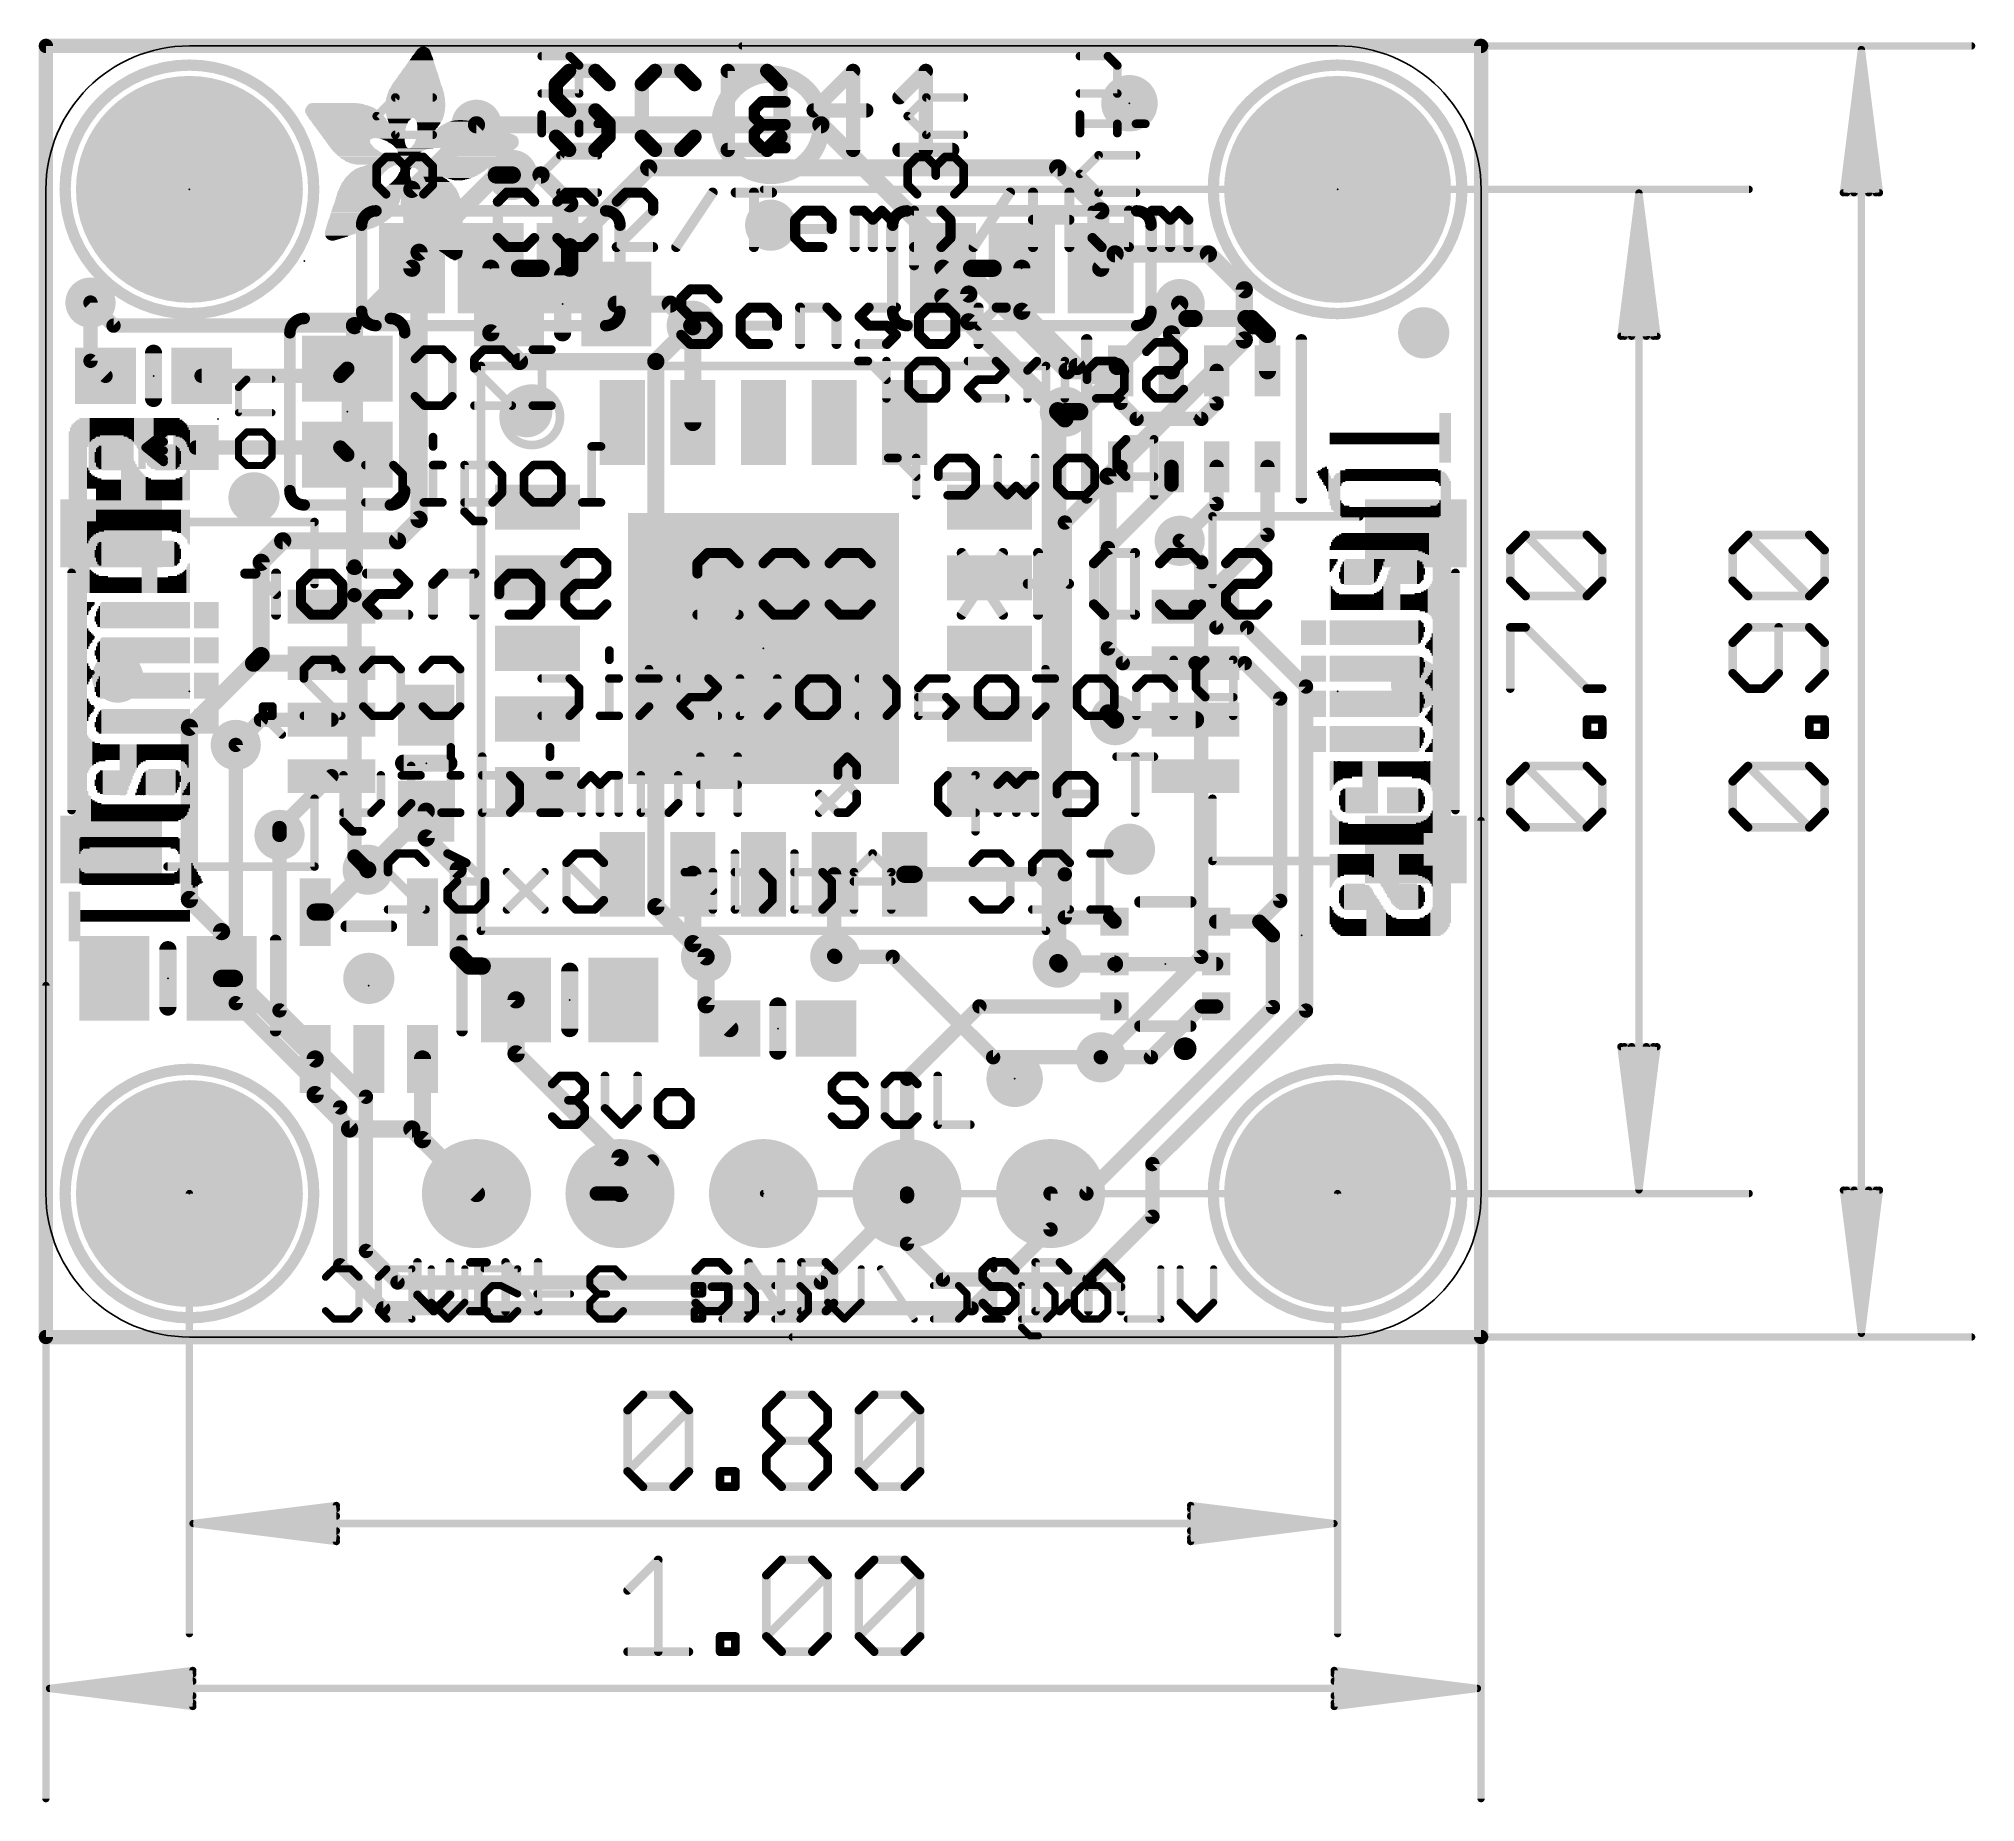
# Model space of a CAD drawing. Extents: x -0.1 to 34.1, y -8.2 to 23.
import ezdxf

# ---------------------------------------------------------------- set-up
doc = ezdxf.new("R2010")
doc.units = 0
for name, color, linetype in [('1', 12, 'CONTINUOUS'), ('16', 5, 'CONTINUOUS'), ('17', 110, 'CONTINUOUS'), ('18', 110, 'CONTINUOUS'), ('20', 53, 'CONTINUOUS'), ('21', 40, 'CONTINUOUS'), ('22', 6, 'CONTINUOUS'), ('23', 40, 'CONTINUOUS'), ('24', 6, 'CONTINUOUS'), ('47', 253, 'CONTINUOUS')]:
    doc.layers.add(name, color=color, linetype=linetype)

# ---------------------------------------------------------------- blocks, each defined once
blk = doc.blocks.new('RECT')
blk.add_solid([(-0.5, -0.5), (0.5, -0.5), (-0.5, 0.5), (0.5, 0.5)])
blk = doc.blocks.new('PIE')
at = {"const_width": 0.5}
blk.add_lwpolyline([(0, -0.25, 1), (0, 0.25, 1), (0, -0.25)], format="xyb", dxfattribs=at)
blk = doc.blocks.new('ROUNDP')
at = {"const_width": 0.5}
blk.add_lwpolyline([(0, -0.25, 1), (0, 0.25, 1), (0, -0.25)], format="xyb", dxfattribs=at)
blk = doc.blocks.new('ROUNDV')
at = {"const_width": 0.5}
blk.add_lwpolyline([(0, -0.25, 1), (0, 0.25, 1), (0, -0.25)], format="xyb", dxfattribs=at)

msp = doc.modelspace()

# ---------------------------------------------------------------- linework, layer by layer
at = {"layer": '1'}
for points, const_width in [([(0, 22.86), (25.4, 22.86)], 0.254), ([(0, 0), (0, 22.86)], 0.254), ([(25.4, 22.86), (25.4, 0)], 0.254), ([(13.716, 21.463), (7.62, 21.463)], 0.3048), ([(18.073, 17.106), (13.716, 21.463)], 0.3048), ([(7.9721, 20.574), (6.604, 19.2059)], 0.3048), ([(7.9721, 20.574), (8.255, 20.574)], 0.3048), ([(6.604, 14.478), (6.604, 19.2059)], 0.3048), ([(0.7891, 17.2839), (0.7891, 18.3151)], 0.254), ([(10.094, 18.288), (11.049, 18.288)], 0.3048), ([(11.049, 18.288), (11.43, 17.907)], 0.3048), ([(19.92, 17.761), (20.193, 18.034)], 0.3048), ([(20.066, 18.288), (20.32, 18.034)], 0.3048), ([(20.193, 18.034), (20.32, 18.034)], 0.3048), ([(21.239, 18.034), (20.32, 18.034)], 0.3048), ([(21.366, 17.907), (21.239, 18.034)], 0.3048), ([(21.336, 18.034), (21.463, 17.907)], 0.3048), ([(11.43, 17.907), (11.45, 17.887)], 0.3048), ([(11.45, 17.887), (11.45, 16.192)], 0.3048), ([(19.92, 17.106), (19.92, 17.761)], 0.3048), ([(21.463, 17.907), (21.366, 17.907)], 0.3048), ([(21.463, 17.907), (21.62, 17.75)], 0.3048), ([(21.62, 17.75), (21.62, 17.106)], 0.3048), ([(1.055, 17.018), (0.7891, 17.2839)], 0.254), ([(2.755, 17.018), (5.2099, 17.018)], 0.254), ([(5.334, 17.1421), (5.2099, 17.018)], 0.254), ([(5.334, 17.145), (5.334, 17.1421)], 0.254), ([(19.02, 17.106), (18.073, 17.106)], 0.3048), ([(19.02, 17.106), (18.297, 16.383)], 0.3048), ([(19.02, 17.106), (19.02, 16.54)], 0.254), ([(20.72, 16.529), (20.72, 17.106)], 0.254), ([(18.297, 16.383), (18.034, 16.383)], 0.3048), ([(19.02, 16.54), (19.304, 16.256)], 0.254), ([(20.447, 16.256), (20.72, 16.529)], 0.254), ([(19.304, 16.256), (20.447, 16.256)], 0.254), ([(2.655, 15.748), (5.2099, 15.748)], 0.254), ([(5.334, 15.6239), (5.2099, 15.748)], 0.254), ([(5.334, 15.621), (5.334, 15.6239)], 0.254), ([(19.02, 15.406), (18.034, 14.42)], 0.254), ([(19.92, 15.406), (19.92, 15.094)], 0.254), ([(20.72, 14.751), (20.72, 15.406)], 0.254), ([(21.62, 15.406), (21.62, 14.204)], 0.254), ([(19.92, 15.094), (18.796, 13.97)], 0.254), ([(20.066, 14.097), (20.72, 14.751)], 0.254), ([(6.223, 14.097), (6.604, 14.478)], 0.3048), ([(18.034, 14.42), (18.034, 8.192)], 0.254), ([(3.81, 13.716), (4.191, 14.097)], 0.3048), ([(4.191, 14.097), (6.223, 14.097)], 0.3048), ([(18.796, 13.97), (18.796, 12.192)], 0.254), ([(21.62, 14.204), (20.346, 12.93)], 0.254), ([(3.81, 12.065), (3.81, 13.716)], 0.3048), ([(20.346, 12.93), (20.7158, 12.5602)], 0.254), ([(20.7158, 12.5602), (21.2578, 12.5602)], 0.254), ([(21.2578, 12.5602), (22.3012, 11.5168)], 0.254), ([(2.54, 10.795), (3.675, 11.93)], 0.3048), ([(3.675, 11.93), (3.81, 12.065)], 0.3048), ([(3.675, 11.93), (5.054, 11.93)], 0.3048), ([(18.796, 12.192), (19.058, 11.93)], 0.254), ([(19.058, 11.93), (20.346, 11.93)], 0.254), ([(20.346, 11.93), (21.217, 11.93)], 0.254), ([(21.217, 11.93), (21.844, 11.303)], 0.254), ([(21.844, 11.303), (21.844, 7.723)], 0.254), ([(22.3012, 11.5168), (22.3012, 5.7796)], 0.254), ([(3.8065, 10.93), (3.3598, 10.4832)], 0.254), ([(5.054, 10.93), (3.8065, 10.93)], 0.254), ([(18.931, 10.93), (18.923, 10.922)], 0.3048), ([(20.346, 10.93), (18.931, 10.93)], 0.3048), ([(2.54, 7.747), (2.54, 10.795)], 0.3048), ([(5.054, 9.93), (4.1345, 9.0105)], 0.254), ([(6.731, 9.31), (5.6955, 8.2745)], 0.3048), ([(6.731, 8.835), (6.731, 9.31)], 0.3048), ([(4.1345, 9.0105), (4.1345, 8.89)], 0.254), ([(7.2956, 8.2704), (6.731, 8.835)], 0.3048), ([(5.6955, 8.2745), (4.9441, 7.5231)], 0.3048), ([(7.2956, 6.7649), (7.2956, 8.2704)], 0.3048), ([(11.45, 8.192), (11.45, 6.965)], 0.3048), ([(13.95, 8.192), (13.95, 6.751)], 0.254), ([(15.2, 8.192), (15.367, 8.192)], 0.3048), ([(15.2, 8.192), (15.2, 8.192)], 0.3048), ([(15.367, 8.192), (18.034, 8.192)], 0.254), ([(18.034, 8.192), (18.034, 7.43)], 0.254), ([(3.109, 7.178), (2.54, 7.747)], 0.3048), ([(4.9441, 7.5231), (4.765, 7.5231)], 0.3048), ([(18.034, 7.43), (18.836, 7.43)], 0.254), ([(18.836, 7.43), (18.912, 7.354)], 0.254), ([(21.844, 7.723), (21.475, 7.354)], 0.254), ([(3.109, 6.35), (3.109, 7.178)], 0.3048), ([(20.712, 7.354), (21.475, 7.354)], 0.254), ([(21.475, 7.354), (21.717, 7.112)], 0.254), ([(21.717, 7.112), (21.717, 5.842)], 0.254), ([(7.493, 6.5675), (7.2956, 6.7649)], 0.3048), ([(11.45, 6.965), (11.684, 6.731)], 0.3048), ([(11.684, 5.881), (11.684, 6.731)], 0.3048), ([(13.95, 6.751), (13.97, 6.731)], 0.254), ([(7.7225, 6.5675), (7.493, 6.5675)], 0.3048), ([(8.321, 5.969), (7.7225, 6.5675)], 0.3048), ([(17.907, 6.6287), (17.9317, 6.604)], 0.3048), ([(17.9317, 6.604), (18.912, 6.604)], 0.3048), ([(18.912, 6.604), (20.712, 6.604)], 0.254), ([(3.109, 6.35), (3.3379, 6.35)], 0.3048), ([(3.3379, 6.35), (4.765, 4.9229)], 0.3048), ([(8.321, 5.014), (8.321, 5.969)], 0.3048), ([(12.104, 5.461), (11.684, 5.881)], 0.3048), ([(15.24, 4.572), (16.522, 5.854)], 0.254), ([(18.912, 5.854), (16.522, 5.854)], 0.254), ([(21.717, 5.842), (18.415, 2.54)], 0.254), ([(20.458, 5.854), (19.557, 4.953)], 0.254), ([(22.3012, 5.7796), (19.5834, 3.0618)], 0.254), ([(20.712, 5.854), (20.458, 5.854)], 0.254), ([(10.16, 3.175), (8.321, 5.014)], 0.3048), ([(4.765, 4.2926), (4.765, 4.9229)], 0.3048), ([(6.665, 4.9229), (6.665, 3.495)], 0.3048), ([(19.557, 4.953), (18.669, 4.953)], 0.254), ([(15.24, 2.54), (15.24, 4.572)], 0.254), ([(5.3746, 3.683), (4.765, 4.2926)], 0.3048), ([(6.477, 3.683), (5.3746, 3.683)], 0.3048), ([(7.62, 2.54), (6.477, 3.683)], 0.3048), ([(7.62, 2.54), (6.665, 3.495)], 0.3048), ([(10.16, 2.54), (10.16, 3.175)], 0.3048), ([(10.16, 2.54), (10.729, 3.109)], 0.254), ([(19.5834, 3.0618), (19.5834, 2.1304)], 0.254), ([(10.16, 2.54), (9.7489, 2.54)], 0.254), ([(15.24, 1.651), (15.24, 2.54)], 0.254), ([(18.415, 2.54), (17.78, 2.54)], 0.254), ([(19.5834, 2.1304), (18.469, 1.016)], 0.254), ([(15.875, 1.016), (15.24, 1.651)], 0.254), ([(18.469, 1.016), (15.875, 1.016)], 0.254), ([(25.4, 0), (0, 0)], 0.254)]:
    msp.add_lwpolyline(points, dxfattribs=dict(at, const_width=const_width))
for points, const_width in [([(0, 22.9235, 1), (0, 22.7965)], 0.127), ([(0.0635, 22.86, 1), (-0.0635, 22.86)], 0.127), ([(25.4635, 22.86, 1), (25.3365, 22.86)], 0.127), ([(25.4, 22.7965, 1), (25.4, 22.9235)], 0.127), ([(7.62, 21.5392, 1), (7.62, 21.3868)], 0.1524), ([(13.7699, 21.5169, 1), (13.6621, 21.4091)], 0.1524), ([(13.716, 21.3868, 1), (13.716, 21.5392)], 0.1524), ([(7.9721, 20.6502, 1), (7.9721, 20.4978)], 0.1524), ([(8.026, 20.5201, 1), (7.9182, 20.6279)], 0.1524), ([(8.255, 20.4978, 1), (8.255, 20.6502)], 0.1524), ([(6.6802, 19.2059, 1), (6.5278, 19.2059)], 0.1524), ([(6.5501, 19.2598, 1), (6.6579, 19.152)], 0.1524), ([(0.8526, 18.3151, 1), (0.7256, 18.3151)], 0.127), ([(10.094, 18.3642, 1), (10.094, 18.2118)], 0.1524), ([(11.1029, 18.3419, 1), (10.9951, 18.2341)], 0.1524), ([(11.049, 18.2118, 1), (11.049, 18.3642)], 0.1524), ([(20.1199, 18.3419, 1), (20.0121, 18.2341)], 0.1524), ([(20.193, 18.1102, 1), (20.193, 17.9578)], 0.1524), ([(20.2469, 17.9801, 1), (20.1391, 18.0879)], 0.1524), ([(20.32, 18.1102, 1), (20.32, 17.9578)], 0.1524), ([(20.32, 17.9578, 1), (20.32, 18.1102)], 0.1524), ([(21.2929, 18.0879, 1), (21.1851, 17.9801)], 0.1524), ([(21.239, 17.9578, 1), (21.239, 18.1102)], 0.1524), ([(21.3899, 18.0879, 1), (21.2821, 17.9801)], 0.1524), ([(11.4839, 17.9609, 1), (11.3761, 17.8531)], 0.1524), ([(11.5262, 17.887, 1), (11.3738, 17.887)], 0.1524), ([(11.3761, 17.8531, 1), (11.4839, 17.9609)], 0.1524), ([(11.3961, 17.8331, 1), (11.5039, 17.9409)], 0.1524), ([(19.9962, 17.761, 1), (19.8438, 17.761)], 0.1524), ([(19.8661, 17.8149, 1), (19.9739, 17.7071)], 0.1524), ([(20.2661, 17.9801, 1), (20.3739, 18.0879)], 0.1524), ([(21.366, 17.9832, 1), (21.366, 17.8308)], 0.1524), ([(21.3121, 17.8531, 1), (21.4199, 17.9609)], 0.1524), ([(21.5169, 17.9609, 1), (21.4091, 17.8531)], 0.1524), ([(21.4091, 17.8531, 1), (21.5169, 17.9609)], 0.1524), ([(21.463, 17.8308, 1), (21.463, 17.9832)], 0.1524), ([(21.6962, 17.75, 1), (21.5438, 17.75)], 0.1524), ([(21.5661, 17.6961, 1), (21.6739, 17.8039)], 0.1524), ([(0.834, 17.3288, 1), (0.7442, 17.239)], 0.127), ([(0.7256, 17.2839, 1), (0.8526, 17.2839)], 0.127), ([(2.755, 17.0815, 1), (2.755, 16.9545)], 0.127), ([(5.2099, 16.9545, 1), (5.2099, 17.0815)], 0.127), ([(5.3975, 17.145, 1), (5.2705, 17.145)], 0.127), ([(5.2705, 17.1421, 1), (5.3975, 17.1421)], 0.127), ([(5.3789, 17.0972, 1), (5.2891, 17.187)], 0.127), ([(18.073, 17.1822, 1), (18.073, 17.0298)], 0.1524), ([(18.0191, 17.0521, 1), (18.1269, 17.1599)], 0.1524), ([(19.0739, 17.0521, 1), (18.9661, 17.1599)], 0.1524), ([(19.0835, 17.106, 1), (18.9565, 17.106)], 0.127), ([(19.02, 17.0298, 1), (19.02, 17.1822)], 0.1524), ([(19.8438, 17.106, 1), (19.9962, 17.106)], 0.1524), ([(20.7835, 17.106, 1), (20.6565, 17.106)], 0.127), ([(21.5438, 17.106, 1), (21.6962, 17.106)], 0.1524), ([(1.0101, 16.9731, 1), (1.0999, 17.0629)], 0.127), ([(5.165, 17.0629, 1), (5.2548, 16.9731)], 0.127), ([(18.034, 16.4592, 1), (18.034, 16.3068)], 0.1524), ([(18.2431, 16.4369, 1), (18.3509, 16.3291)], 0.1524), ([(18.297, 16.3068, 1), (18.297, 16.4592)], 0.1524), ([(19.0649, 16.5849, 1), (18.9751, 16.4951)], 0.127), ([(18.9565, 16.54, 1), (19.0835, 16.54)], 0.127), ([(20.6565, 16.529, 1), (20.7835, 16.529)], 0.127), ([(20.7649, 16.4841, 1), (20.6751, 16.5739)], 0.127), ([(11.3738, 16.192, 1), (11.5262, 16.192)], 0.1524), ([(19.304, 16.3195, 1), (19.304, 16.1925)], 0.127), ([(19.2591, 16.2111, 1), (19.3489, 16.3009)], 0.127), ([(20.4021, 16.3009, 1), (20.4919, 16.2111)], 0.127), ([(20.447, 16.1925, 1), (20.447, 16.3195)], 0.127), ([(2.655, 15.8115, 1), (2.655, 15.6845)], 0.127), ([(5.2548, 15.7929, 1), (5.165, 15.7031)], 0.127), ([(5.2099, 15.6845, 1), (5.2099, 15.8115)], 0.127), ([(5.3975, 15.6239, 1), (5.2705, 15.6239)], 0.127), ([(5.2705, 15.621, 1), (5.3975, 15.621)], 0.127), ([(5.2891, 15.579, 1), (5.3789, 15.6688)], 0.127), ([(19.0649, 15.3611, 1), (18.9751, 15.4509)], 0.127), ([(19.9835, 15.406, 1), (19.8565, 15.406)], 0.127), ([(20.7835, 15.406, 1), (20.6565, 15.406)], 0.127), ([(21.6835, 15.406, 1), (21.5565, 15.406)], 0.127), ([(19.8565, 15.094, 1), (19.9835, 15.094)], 0.127), ([(19.9649, 15.0491, 1), (19.8751, 15.1389)], 0.127), ([(20.6565, 14.751, 1), (20.7835, 14.751)], 0.127), ([(20.7649, 14.7061, 1), (20.6751, 14.7959)], 0.127), ([(6.5278, 14.478, 1), (6.6802, 14.478)], 0.1524), ([(6.6579, 14.4241, 1), (6.5501, 14.5319)], 0.1524), ([(18.0975, 14.42, 1), (17.9705, 14.42)], 0.127), ([(17.9891, 14.4649, 1), (18.0789, 14.3751)], 0.127), ([(4.191, 14.1732, 1), (4.191, 14.0208)], 0.1524), ([(4.2449, 14.0431, 1), (4.1371, 14.1509)], 0.1524), ([(6.1691, 14.1509, 1), (6.2769, 14.0431)], 0.1524), ([(6.223, 14.0208, 1), (6.223, 14.1732)], 0.1524), ([(18.8595, 13.97, 1), (18.7325, 13.97)], 0.127), ([(18.7511, 14.0149, 1), (18.8409, 13.9251)], 0.127), ([(20.0211, 14.1419, 1), (20.1109, 14.0521)], 0.127), ([(21.5565, 14.204, 1), (21.6835, 14.204)], 0.127), ([(21.6649, 14.1591, 1), (21.5751, 14.2489)], 0.127), ([(3.8862, 13.716, 1), (3.7338, 13.716)], 0.1524), ([(3.7561, 13.7699, 1), (3.8639, 13.6621)], 0.1524), ([(20.3909, 12.9749, 1), (20.3011, 12.8851)], 0.127), ([(20.3011, 12.9749, 1), (20.3909, 12.8851)], 0.127), ([(20.7158, 12.6237, 1), (20.7158, 12.4967)], 0.127), ([(21.3027, 12.6051, 1), (21.2129, 12.5153)], 0.127), ([(21.2578, 12.4967, 1), (21.2578, 12.6237)], 0.127), ([(20.6709, 12.5153, 1), (20.7607, 12.6051)], 0.127), ([(3.675, 12.0062, 1), (3.675, 11.8538)], 0.1524), ([(3.6211, 11.9839, 1), (3.7289, 11.8761)], 0.1524), ([(3.7289, 11.8761, 1), (3.6211, 11.9839)], 0.1524), ([(3.7338, 12.065, 1), (3.8862, 12.065)], 0.1524), ([(3.8639, 12.0111, 1), (3.7561, 12.1189)], 0.1524), ([(5.054, 11.8538, 1), (5.054, 12.0062)], 0.1524), ([(18.8409, 12.2369, 1), (18.7511, 12.1471)], 0.127), ([(18.7325, 12.192, 1), (18.8595, 12.192)], 0.127), ([(19.058, 11.9935, 1), (19.058, 11.8665)], 0.127), ([(19.0131, 11.8851, 1), (19.1029, 11.9749)], 0.127), ([(20.346, 11.9935, 1), (20.346, 11.8665)], 0.127), ([(20.346, 11.8665, 1), (20.346, 11.9935)], 0.127), ([(21.2619, 11.9749, 1), (21.1721, 11.8851)], 0.127), ([(21.217, 11.8665, 1), (21.217, 11.9935)], 0.127), ([(21.9075, 11.303, 1), (21.7805, 11.303)], 0.127), ([(21.7991, 11.2581, 1), (21.8889, 11.3479)], 0.127), ([(22.3647, 11.5168, 1), (22.2377, 11.5168)], 0.127), ([(22.2563, 11.4719, 1), (22.3461, 11.5617)], 0.127), ([(3.8065, 10.9935, 1), (3.8065, 10.8665)], 0.127), ([(3.8514, 10.8851, 1), (3.7616, 10.9749)], 0.127), ([(5.054, 10.8665, 1), (5.054, 10.9935)], 0.127), ([(18.8691, 10.9759, 1), (18.9769, 10.8681)], 0.1524), ([(18.931, 11.0062, 1), (18.931, 10.8538)], 0.1524), ([(18.9849, 10.8761, 1), (18.8771, 10.9839)], 0.1524), ([(20.346, 10.8538, 1), (20.346, 11.0062)], 0.1524), ([(2.6162, 10.795, 1), (2.4638, 10.795)], 0.1524), ([(2.4861, 10.8489, 1), (2.5939, 10.7411)], 0.1524), ([(3.3149, 10.5281, 1), (3.4047, 10.4383)], 0.127), ([(5.0989, 9.8851, 1), (5.0091, 9.9749)], 0.127), ([(6.8072, 9.31, 1), (6.6548, 9.31)], 0.1524), ([(6.7849, 9.2561, 1), (6.6771, 9.3639)], 0.1524), ([(4.198, 9.0105, 1), (4.071, 9.0105)], 0.127), ([(4.0896, 9.0554, 1), (4.1794, 8.9656)], 0.127), ([(4.071, 8.89, 1), (4.198, 8.89)], 0.127), ([(6.7849, 8.8889, 1), (6.6771, 8.7811)], 0.1524), ([(6.6548, 8.835, 1), (6.8072, 8.835)], 0.1524), ([(5.6416, 8.3284, 1), (5.7494, 8.2206)], 0.1524), ([(5.7494, 8.2206, 1), (5.6416, 8.3284)], 0.1524), ([(7.3718, 8.2704, 1), (7.2194, 8.2704)], 0.1524), ([(7.2417, 8.2165, 1), (7.3495, 8.3243)], 0.1524), ([(11.5262, 8.192, 1), (11.3738, 8.192)], 0.1524), ([(14.0135, 8.192, 1), (13.8865, 8.192)], 0.127), ([(15.2, 8.2682, 1), (15.2, 8.1158)], 0.1524), ([(15.2, 8.2682, 1), (15.2, 8.1158)], 0.1524), ([(15.2, 8.1158, 1), (15.2, 8.2682)], 0.1524), ([(15.367, 8.2555, 1), (15.367, 8.1285)], 0.127), ([(15.367, 8.1158, 1), (15.367, 8.2682)], 0.1524), ([(18.0975, 8.192, 1), (17.9705, 8.192)], 0.127), ([(17.9705, 8.192, 1), (18.0975, 8.192)], 0.127), ([(18.034, 8.1285, 1), (18.034, 8.2555)], 0.127), ([(2.5939, 7.8009, 1), (2.4861, 7.6931)], 0.1524), ([(2.4638, 7.747, 1), (2.6162, 7.747)], 0.1524), ([(4.765, 7.5993, 1), (4.765, 7.4469)], 0.1524), ([(4.8902, 7.577, 1), (4.998, 7.4692)], 0.1524), ([(4.9441, 7.4469, 1), (4.9441, 7.5993)], 0.1524), ([(18.034, 7.4935, 1), (18.034, 7.3665)], 0.127), ([(18.8809, 7.4749, 1), (18.7911, 7.3851)], 0.127), ([(18.836, 7.3665, 1), (18.836, 7.4935)], 0.127), ([(21.7805, 7.723, 1), (21.9075, 7.723)], 0.127), ([(21.8889, 7.6781, 1), (21.7991, 7.7679)], 0.127), ([(3.1852, 7.178, 1), (3.0328, 7.178)], 0.1524), ([(3.0551, 7.1241, 1), (3.1629, 7.2319)], 0.1524), ([(17.9705, 7.43, 1), (18.0975, 7.43)], 0.127), ([(18.8671, 7.3091, 1), (18.9569, 7.3989)], 0.127), ([(20.712, 7.4175, 1), (20.712, 7.2905)], 0.127), ([(21.5199, 7.3989, 1), (21.4301, 7.3091)], 0.127), ([(21.4301, 7.3989, 1), (21.5199, 7.3091)], 0.127), ([(21.475, 7.2905, 1), (21.475, 7.4175)], 0.127), ([(21.7805, 7.112, 1), (21.6535, 7.112)], 0.127), ([(21.6721, 7.0671, 1), (21.7619, 7.1569)], 0.127), ([(7.3495, 6.8188, 1), (7.2417, 6.711)], 0.1524), ([(11.5039, 7.0189, 1), (11.3961, 6.9111)], 0.1524), ([(11.3738, 6.965, 1), (11.5262, 6.965)], 0.1524), ([(11.7602, 6.731, 1), (11.6078, 6.731)], 0.1524), ([(11.6301, 6.6771, 1), (11.7379, 6.7849)], 0.1524), ([(13.9949, 6.7959, 1), (13.9051, 6.7061)], 0.127), ([(7.2194, 6.7649, 1), (7.3718, 6.7649)], 0.1524), ([(7.493, 6.6437, 1), (7.493, 6.4913)], 0.1524), ([(7.4391, 6.5136, 1), (7.5469, 6.6214)], 0.1524), ([(7.7764, 6.6214, 1), (7.6686, 6.5136)], 0.1524), ([(7.7225, 6.4913, 1), (7.7225, 6.6437)], 0.1524), ([(13.8865, 6.751, 1), (14.0135, 6.751)], 0.127), ([(13.9251, 6.6861, 1), (14.0149, 6.7759)], 0.127), ([(17.9609, 6.6826, 1), (17.8531, 6.5748)], 0.1524), ([(17.9317, 6.6802, 1), (17.9317, 6.5278)], 0.1524), ([(17.8778, 6.5501, 1), (17.9856, 6.6579)], 0.1524), ([(18.912, 6.6675, 1), (18.912, 6.5405)], 0.127), ([(18.912, 6.5278, 1), (18.912, 6.6802)], 0.1524), ([(20.712, 6.5405, 1), (20.712, 6.6675)], 0.127), ([(3.109, 6.4262, 1), (3.109, 6.2738)], 0.1524), ([(3.0328, 6.35, 1), (3.1852, 6.35)], 0.1524), ([(3.3918, 6.4039, 1), (3.284, 6.2961)], 0.1524), ([(3.3379, 6.2738, 1), (3.3379, 6.4262)], 0.1524), ([(8.3972, 5.969, 1), (8.2448, 5.969)], 0.1524), ([(8.2671, 5.9151, 1), (8.3749, 6.0229)], 0.1524), ([(11.7379, 5.9349, 1), (11.6301, 5.8271)], 0.1524), ([(11.6078, 5.881, 1), (11.7602, 5.881)], 0.1524), ([(16.522, 5.9175, 1), (16.522, 5.7905)], 0.127), ([(16.5669, 5.8091, 1), (16.4771, 5.8989)], 0.127), ([(18.912, 5.7905, 1), (18.912, 5.9175)], 0.127), ([(20.458, 5.9175, 1), (20.458, 5.7905)], 0.127), ([(20.5029, 5.8091, 1), (20.4131, 5.8989)], 0.127), ([(20.712, 5.7905, 1), (20.712, 5.9175)], 0.127), ([(21.6535, 5.842, 1), (21.7805, 5.842)], 0.127), ([(21.7619, 5.7971, 1), (21.6721, 5.8869)], 0.127), ([(22.2377, 5.7796, 1), (22.3647, 5.7796)], 0.127), ([(22.3461, 5.7347, 1), (22.2563, 5.8245)], 0.127), ([(12.0501, 5.4071, 1), (12.1579, 5.5149)], 0.1524), ([(8.3749, 5.0679, 1), (8.2671, 4.9601)], 0.1524), ([(4.8412, 4.9229, 1), (4.6888, 4.9229)], 0.1524), ([(4.7111, 4.869, 1), (4.8189, 4.9768)], 0.1524), ([(6.7412, 4.9229, 1), (6.5888, 4.9229)], 0.1524), ([(8.2448, 5.014, 1), (8.3972, 5.014)], 0.1524), ([(18.669, 5.0165, 1), (18.669, 4.8895)], 0.127), ([(19.5121, 4.9979, 1), (19.6019, 4.9081)], 0.127), ([(19.557, 4.8895, 1), (19.557, 5.0165)], 0.127), ([(15.3035, 4.572, 1), (15.1765, 4.572)], 0.127), ([(15.1951, 4.6169, 1), (15.2849, 4.5271)], 0.127), ([(4.8189, 4.3465, 1), (4.7111, 4.2388)], 0.1524), ([(4.6888, 4.2926, 1), (4.8412, 4.2926)], 0.1524), ([(5.3746, 3.7592, 1), (5.3746, 3.6068)], 0.1524), ([(5.3208, 3.6291, 1), (5.4285, 3.7369)], 0.1524), ([(6.5309, 3.7369, 1), (6.4231, 3.6291)], 0.1524), ([(6.477, 3.6068, 1), (6.477, 3.7592)], 0.1524), ([(6.7189, 3.5489, 1), (6.6111, 3.4411)], 0.1524), ([(6.5888, 3.495, 1), (6.7412, 3.495)], 0.1524), ([(10.2362, 3.175, 1), (10.0838, 3.175)], 0.1524), ([(10.1061, 3.1211, 1), (10.2139, 3.2289)], 0.1524), ([(10.7739, 3.0641, 1), (10.6841, 3.1539)], 0.127), ([(19.6469, 3.0618, 1), (19.5199, 3.0618)], 0.127), ([(19.5385, 3.1067, 1), (19.6283, 3.0169)], 0.127), ([(7.5661, 2.4861, 1), (7.6739, 2.5939)], 0.1524), ([(7.5661, 2.4861, 1), (7.6739, 2.5939)], 0.1524), ([(9.7489, 2.6035, 1), (9.7489, 2.4765)], 0.127), ([(10.0838, 2.54, 1), (10.2362, 2.54)], 0.1524), ([(10.1151, 2.5849, 1), (10.2049, 2.4951)], 0.127), ([(10.16, 2.4765, 1), (10.16, 2.6035)], 0.127), ([(15.3035, 2.54, 1), (15.1765, 2.54)], 0.127), ([(15.1765, 2.54, 1), (15.3035, 2.54)], 0.127), ([(17.78, 2.6035, 1), (17.78, 2.4765)], 0.127), ([(18.3701, 2.5849, 1), (18.4599, 2.4951)], 0.127), ([(18.415, 2.4765, 1), (18.415, 2.6035)], 0.127), ([(19.5199, 2.1304, 1), (19.6469, 2.1304)], 0.127), ([(19.6283, 2.0855, 1), (19.5385, 2.1753)], 0.127), ([(15.2849, 1.6959, 1), (15.1951, 1.6061)], 0.127), ([(15.1765, 1.651, 1), (15.3035, 1.651)], 0.127), ([(15.875, 1.0795, 1), (15.875, 0.9525)], 0.127), ([(15.8301, 0.9711, 1), (15.9199, 1.0609)], 0.127), ([(18.4241, 1.0609, 1), (18.5139, 0.9711)], 0.127), ([(18.469, 0.9525, 1), (18.469, 1.0795)], 0.127), ([(0, 0.0635, 1), (0, -0.0635)], 0.127), ([(-0.0635, 0, 1), (0.0635, 0)], 0.127), ([(25.3365, 0, 1), (25.4635, 0)], 0.127), ([(25.4, -0.0635, 1), (25.4, 0.0635)], 0.127)]:
    msp.add_lwpolyline(points, format="xyb", dxfattribs=dict(at, const_width=const_width))
at = {"layer": '16'}
for points, const_width in [([(0, 22.86), (25.4, 22.86)], 0.254), ([(0, 0), (0, 22.86)], 0.254), ([(25.4, 22.86), (25.4, 0)], 0.254), ([(7.62, 21.463), (6.477, 20.32)], 0.3048), ([(8.255, 20.574), (8.763, 20.574)], 0.3048), ([(9.271, 20.066), (8.763, 20.574)], 0.3048), ([(9.271, 19.304), (10.668, 20.701)], 0.3048), ([(10.668, 20.701), (17.907, 20.701)], 0.3048), ([(17.907, 20.701), (18.669, 19.939)], 0.3048), ([(6.477, 20.32), (6.477, 18.923)], 0.3048), ([(9.271, 20.066), (9.271, 19.304)], 0.3048), ([(18.669, 19.939), (18.669, 18.923)], 0.3048), ([(9.271, 18.923), (9.271, 19.304)], 0.3048), ([(18.669, 18.923), (18.923, 19.177)], 0.3048), ([(18.923, 19.177), (20.574, 19.177)], 0.3048), ([(20.574, 19.177), (21.209, 18.542)], 0.3048), ([(6.477, 18.923), (5.461, 17.907)], 0.3048), ([(7.874, 18.923), (7.874, 17.78)], 0.3048), ([(8.382, 18.923), (8.763, 18.923)], 0.3048), ([(15.875, 18.923), (16.3322, 18.4658)], 0.3048), ([(16.764, 18.923), (16.383, 18.923)], 0.3048), ([(17.272, 18.923), (17.272, 18.161)], 0.3048), ([(15.875, 18.415), (17.907, 16.383)], 0.3048), ([(16.3322, 18.4658), (16.3322, 17.9756)], 0.3048), ([(21.209, 18.542), (21.209, 17.653)], 0.3048), ([(0.7891, 18.3151), (1.1973, 17.907)], 0.254), ([(17.272, 18.161), (18.2499, 17.1831)], 0.3048), ([(20.066, 18.288), (18.9611, 17.1831)], 0.3048), ([(1.1973, 17.907), (5.461, 17.907)], 0.254), ([(5.461, 17.907), (5.461, 13.6433)], 0.3048), ([(7.874, 17.78), (8.382, 17.272)], 0.3048), ([(10.795, 17.272), (11.43, 17.907)], 0.3048), ([(16.3322, 17.9756), (17.907, 16.4008)], 0.3048), ([(21.209, 17.653), (18.796, 15.24)], 0.3048), ([(8.382, 17.272), (10.795, 17.272)], 0.3048), ([(10.795, 7.62), (10.795, 17.272)], 0.3048), ([(18.9611, 17.1831), (18.2499, 17.1831)], 0.3048), ([(17.907, 16.4008), (17.907, 16.383)], 0.3048), ([(17.907, 16.383), (17.907, 6.6287)], 0.3048), ([(17.907, 16.383), (18.034, 16.256)], 0.3048), ([(18.034, 16.383), (18.034, 16.256)], 0.3048), ([(18.796, 15.24), (18.796, 11.049)], 0.3048), ([(20.066, 14.097), (20.447, 13.716)], 0.254), ([(5.461, 13.6433), (5.461, 13.1353)], 0.254), ([(20.447, 13.716), (20.447, 6.731)], 0.254), ([(5.461, 13.1353), (5.461, 8.509)], 0.254), ([(18.796, 11.049), (18.923, 10.922)], 0.3048), ([(3.3598, 10.4832), (3.3598, 5.9112)], 0.254), ([(4.1345, 8.89), (4.1345, 5.7831)], 0.254), ([(5.461, 8.509), (5.6955, 8.2745)], 0.254), ([(11.684, 6.731), (10.795, 7.62)], 0.3048), ([(13.97, 6.731), (14.986, 6.731)], 0.254), ([(16.764, 4.953), (14.986, 6.731)], 0.254), ([(20.447, 6.731), (18.669, 4.953)], 0.254), ([(3.3598, 5.9112), (5.207, 4.064)], 0.254), ([(4.1345, 5.7831), (5.6642, 4.2534)], 0.254), ([(18.669, 4.953), (16.764, 4.953)], 0.254), ([(5.207, 4.064), (5.207, 1.27)], 0.254), ([(5.6642, 4.2534), (5.6642, 1.524)], 0.254), ([(13.716, 0.9652), (15.24, 2.4892)], 0.254), ([(15.24, 2.4892), (15.24, 2.54)], 0.254), ([(17.78, 1.905), (17.78, 2.54)], 0.254), ([(16.383, 0.508), (17.78, 1.905)], 0.254), ([(5.207, 1.27), (5.969, 0.508)], 0.254), ([(5.6642, 1.524), (6.223, 0.9652)], 0.254), ([(6.223, 0.9652), (13.716, 0.9652)], 0.254), ([(5.969, 0.508), (16.383, 0.508)], 0.254), ([(25.4, 0), (0, 0)], 0.254)]:
    msp.add_lwpolyline(points, dxfattribs=dict(at, const_width=const_width))
for points, const_width in [([(0, 22.9235, 1), (0, 22.7965)], 0.127), ([(0.0635, 22.86, 1), (-0.0635, 22.86)], 0.127), ([(25.4635, 22.86, 1), (25.3365, 22.86)], 0.127), ([(25.4, 22.7965, 1), (25.4, 22.9235)], 0.127), ([(7.6739, 21.4091, 1), (7.5661, 21.5169)], 0.1524), ([(8.255, 20.6502, 1), (8.255, 20.4978)], 0.1524), ([(8.8169, 20.6279, 1), (8.7091, 20.5201)], 0.1524), ([(8.763, 20.4978, 1), (8.763, 20.6502)], 0.1524), ([(10.668, 20.7772, 1), (10.668, 20.6248)], 0.1524), ([(10.7219, 20.6471, 1), (10.6141, 20.7549)], 0.1524), ([(17.9609, 20.7549, 1), (17.8531, 20.6471)], 0.1524), ([(17.907, 20.6248, 1), (17.907, 20.7772)], 0.1524), ([(6.5532, 20.32, 1), (6.4008, 20.32)], 0.1524), ([(6.4231, 20.3739, 1), (6.5309, 20.2661)], 0.1524), ([(9.3472, 20.066, 1), (9.1948, 20.066)], 0.1524), ([(9.2171, 20.0121, 1), (9.3249, 20.1199)], 0.1524), ([(18.7452, 19.939, 1), (18.5928, 19.939)], 0.1524), ([(18.6151, 19.8851, 1), (18.7229, 19.9929)], 0.1524), ([(9.3472, 19.304, 1), (9.1948, 19.304)], 0.1524), ([(9.2171, 19.3579, 1), (9.3249, 19.2501)], 0.1524), ([(9.1948, 19.304, 1), (9.3472, 19.304)], 0.1524), ([(18.923, 19.2532, 1), (18.923, 19.1008)], 0.1524), ([(18.9769, 19.1231, 1), (18.8691, 19.2309)], 0.1524), ([(20.6279, 19.2309, 1), (20.5201, 19.1231)], 0.1524), ([(20.574, 19.1008, 1), (20.574, 19.2532)], 0.1524), ([(6.4008, 18.923, 1), (6.5532, 18.923)], 0.1524), ([(6.5309, 18.8691, 1), (6.4231, 18.9769)], 0.1524), ([(7.9502, 18.923, 1), (7.7978, 18.923)], 0.1524), ([(8.382, 18.9992, 1), (8.382, 18.8468)], 0.1524), ([(8.763, 18.8468, 1), (8.763, 18.9992)], 0.1524), ([(9.1948, 18.923, 1), (9.3472, 18.923)], 0.1524), ([(15.9289, 18.9769, 1), (15.8211, 18.8691)], 0.1524), ([(16.383, 18.9992, 1), (16.383, 18.8468)], 0.1524), ([(16.764, 18.8468, 1), (16.764, 18.9992)], 0.1524), ([(17.3482, 18.923, 1), (17.1958, 18.923)], 0.1524), ([(18.6151, 18.9769, 1), (18.7229, 18.8691)], 0.1524), ([(18.5928, 18.923, 1), (18.7452, 18.923)], 0.1524), ([(15.9289, 18.4689, 1), (15.8211, 18.3611)], 0.1524), ([(16.4084, 18.4658, 1), (16.256, 18.4658)], 0.1524), ([(16.2783, 18.4119, 1), (16.3861, 18.5197)], 0.1524), ([(21.2852, 18.542, 1), (21.1328, 18.542)], 0.1524), ([(21.1551, 18.4881, 1), (21.2629, 18.5959)], 0.1524), ([(0.834, 18.36, 1), (0.7442, 18.2702)], 0.127), ([(17.3259, 18.2149, 1), (17.2181, 18.1071)], 0.1524), ([(17.1958, 18.161, 1), (17.3482, 18.161)], 0.1524), ([(20.1199, 18.2341, 1), (20.0121, 18.3419)], 0.1524), ([(1.1973, 17.9705, 1), (1.1973, 17.8435)], 0.127), ([(1.1524, 17.8621, 1), (1.2422, 17.9519)], 0.127), ([(5.5372, 17.907, 1), (5.3848, 17.907)], 0.1524), ([(5.4071, 17.9609, 1), (5.5149, 17.8531)], 0.1524), ([(5.461, 17.8435, 1), (5.461, 17.9705)], 0.127), ([(7.9279, 17.8339, 1), (7.8201, 17.7261)], 0.1524), ([(7.7978, 17.78, 1), (7.9502, 17.78)], 0.1524), ([(11.4839, 17.8531, 1), (11.3761, 17.9609)], 0.1524), ([(16.3861, 18.0295, 1), (16.2783, 17.9217)], 0.1524), ([(16.256, 17.9756, 1), (16.4084, 17.9756)], 0.1524), ([(21.1328, 17.653, 1), (21.2852, 17.653)], 0.1524), ([(21.2629, 17.5991, 1), (21.1551, 17.7069)], 0.1524), ([(8.382, 17.3482, 1), (8.382, 17.1958)], 0.1524), ([(8.3281, 17.2181, 1), (8.4359, 17.3259)], 0.1524), ([(10.8712, 17.272, 1), (10.7188, 17.272)], 0.1524), ([(10.7411, 17.3259, 1), (10.8489, 17.2181)], 0.1524), ([(10.795, 17.1958, 1), (10.795, 17.3482)], 0.1524), ([(18.2499, 17.2593, 1), (18.2499, 17.1069)], 0.1524), ([(18.196, 17.1292, 1), (18.3038, 17.237)], 0.1524), ([(18.9072, 17.237, 1), (19.015, 17.1292)], 0.1524), ([(18.9611, 17.1069, 1), (18.9611, 17.2593)], 0.1524), ([(17.9832, 16.4008, 1), (17.8308, 16.4008)], 0.1524), ([(17.9832, 16.383, 1), (17.8308, 16.383)], 0.1524), ([(17.9609, 16.4369, 1), (17.8531, 16.3291)], 0.1524), ([(17.8308, 16.383, 1), (17.9832, 16.383)], 0.1524), ([(17.8531, 16.3469, 1), (17.9609, 16.4547)], 0.1524), ([(17.8531, 16.3291, 1), (17.9609, 16.4369)], 0.1524), ([(18.1102, 16.383, 1), (17.9578, 16.383)], 0.1524), ([(17.9578, 16.256, 1), (18.1102, 16.256)], 0.1524), ([(17.9801, 16.2021, 1), (18.0879, 16.3099)], 0.1524), ([(18.8722, 15.24, 1), (18.7198, 15.24)], 0.1524), ([(18.7421, 15.2939, 1), (18.8499, 15.1861)], 0.1524), ([(20.1109, 14.1419, 1), (20.0211, 14.0521)], 0.127), ([(5.3848, 13.6433, 1), (5.5372, 13.6433)], 0.1524), ([(5.5245, 13.6433, 1), (5.3975, 13.6433)], 0.127), ([(20.5105, 13.716, 1), (20.3835, 13.716)], 0.127), ([(20.4021, 13.6711, 1), (20.4919, 13.7609)], 0.127), ([(5.5245, 13.1353, 1), (5.3975, 13.1353)], 0.127), ([(5.3975, 13.1353, 1), (5.5245, 13.1353)], 0.127), ([(18.8499, 11.1029, 1), (18.7421, 10.9951)], 0.1524), ([(18.7198, 11.049, 1), (18.8722, 11.049)], 0.1524), ([(18.8691, 10.8681, 1), (18.9769, 10.9759)], 0.1524), ([(3.4233, 10.4832, 1), (3.2963, 10.4832)], 0.127), ([(4.198, 8.89, 1), (4.071, 8.89)], 0.127), ([(5.5059, 8.5539, 1), (5.4161, 8.4641)], 0.127), ([(5.3975, 8.509, 1), (5.5245, 8.509)], 0.127), ([(5.6506, 8.2296, 1), (5.7404, 8.3194)], 0.127), ([(10.8489, 7.6739, 1), (10.7411, 7.5661)], 0.1524), ([(10.7188, 7.62, 1), (10.8712, 7.62)], 0.1524), ([(11.6301, 6.6771, 1), (11.7379, 6.7849)], 0.1524), ([(13.97, 6.7945, 1), (13.97, 6.6675)], 0.127), ([(15.0309, 6.7759, 1), (14.9411, 6.6861)], 0.127), ([(14.986, 6.6675, 1), (14.986, 6.7945)], 0.127), ([(20.4919, 6.6861, 1), (20.4021, 6.7759)], 0.127), ([(17.8308, 6.6287, 1), (17.9832, 6.6287)], 0.1524), ([(20.3835, 6.731, 1), (20.5105, 6.731)], 0.127), ([(3.4047, 5.9561, 1), (3.3149, 5.8663)], 0.127), ([(3.2963, 5.9112, 1), (3.4233, 5.9112)], 0.127), ([(4.1794, 5.828, 1), (4.0896, 5.7382)], 0.127), ([(4.071, 5.7831, 1), (4.198, 5.7831)], 0.127), ([(16.764, 5.0165, 1), (16.764, 4.8895)], 0.127), ([(16.7191, 4.9081, 1), (16.8089, 4.9979)], 0.127), ([(18.6241, 4.9979, 1), (18.7139, 4.9081)], 0.127), ([(18.669, 4.8895, 1), (18.669, 5.0165)], 0.127), ([(5.2705, 4.064, 1), (5.1435, 4.064)], 0.127), ([(5.1621, 4.0191, 1), (5.2519, 4.1089)], 0.127), ([(5.7277, 4.2534, 1), (5.6007, 4.2534)], 0.127), ([(5.6193, 4.2085, 1), (5.7091, 4.2983)], 0.127), ([(15.3035, 2.54, 1), (15.1765, 2.54)], 0.127), ([(15.1765, 2.4892, 1), (15.3035, 2.4892)], 0.127), ([(15.2849, 2.4443, 1), (15.1951, 2.5341)], 0.127), ([(17.8435, 2.54, 1), (17.7165, 2.54)], 0.127), ([(17.7165, 1.905, 1), (17.8435, 1.905)], 0.127), ([(17.8249, 1.8601, 1), (17.7351, 1.9499)], 0.127), ([(5.2519, 1.3149, 1), (5.1621, 1.2251)], 0.127), ([(5.7091, 1.5689, 1), (5.6193, 1.4791)], 0.127), ([(5.6007, 1.524, 1), (5.7277, 1.524)], 0.127), ([(5.1435, 1.27, 1), (5.2705, 1.27)], 0.127), ([(6.223, 1.0287, 1), (6.223, 0.9017)], 0.127), ([(6.1781, 0.9203, 1), (6.2679, 1.0101)], 0.127), ([(13.6711, 1.0101, 1), (13.7609, 0.9203)], 0.127), ([(13.716, 0.9017, 1), (13.716, 1.0287)], 0.127), ([(5.969, 0.5715, 1), (5.969, 0.4445)], 0.127), ([(5.9241, 0.4631, 1), (6.0139, 0.5529)], 0.127), ([(16.3381, 0.5529, 1), (16.4279, 0.4631)], 0.127), ([(16.383, 0.4445, 1), (16.383, 0.5715)], 0.127), ([(0, 0.0635, 1), (0, -0.0635)], 0.127), ([(-0.0635, 0, 1), (0.0635, 0)], 0.127), ([(25.3365, 0, 1), (25.4635, 0)], 0.127), ([(25.4, -0.0635, 1), (25.4, 0.0635)], 0.127)]:
    msp.add_lwpolyline(points, format="xyb", dxfattribs=dict(at, const_width=const_width))
at = {"layer": '20'}
for p, q in [((22.86, 22.86), (2.54, 22.86)), ((0, 20.32), (0, 2.54)), ((25.4, 2.54), (25.4, 20.32)), ((2.54, 0), (22.86, 0))]:
    msp.add_line(p, q, dxfattribs=at)
for centre, start, end in [((2.54, 20.32), 90, 180), ((22.86, 20.32), 0, 90), ((2.54, 2.54), 180, 270), ((22.86, 2.54), 270, 0)]:
    msp.add_arc(centre, 2.54, start, end, dxfattribs=at)
at = {"layer": '21'}
for points, const_width in [([(2.54, 18.12, 1), (2.54, 22.52, 1), (2.54, 18.12)], 0.2), ([(9.09, 22.1837, 1), (8.963, 22.1837)], 0.127), ([(8.9816, 22.2286, 1), (9.0714, 22.1388)], 0.127), ([(9.2595, 22.4802, 1), (9.2595, 22.3532)], 0.127), ([(9.3044, 22.3718, 1), (9.2146, 22.4616)], 0.127), ([(9.7705, 22.4616, 1), (9.6806, 22.3718)], 0.127), ([(9.7256, 22.3532, 1), (9.7256, 22.4802)], 0.127), ([(9.9137, 22.1388, 1), (10.0035, 22.2286)], 0.127), ([(10.6102, 22.1837, 1), (10.4832, 22.1837)], 0.127), ([(10.5018, 22.2286, 1), (10.5916, 22.1388)], 0.127), ([(10.7797, 22.4802, 1), (10.7797, 22.3532)], 0.127), ([(10.8246, 22.3718, 1), (10.7348, 22.4616)], 0.127), ([(11.2907, 22.4616, 1), (11.2009, 22.3718)], 0.127), ([(11.2458, 22.3532, 1), (11.2458, 22.4802)], 0.127), ([(11.4339, 22.1388, 1), (11.5237, 22.2286)], 0.127), ([(12.1304, 22.4167, 1), (12.0034, 22.4167)], 0.127), ([(12.0669, 22.4802, 1), (12.0669, 22.3532)], 0.127), ([(12.8109, 22.4616, 1), (12.7211, 22.3718)], 0.127), ([(12.766, 22.3532, 1), (12.766, 22.4802)], 0.127), ([(13.0625, 22.1837, 1), (12.9355, 22.1837)], 0.127), ([(12.9541, 22.1388, 1), (13.0439, 22.2286)], 0.127), ([(14.3497, 22.4167, 1), (14.2227, 22.4167)], 0.127), ([(14.3311, 22.3718, 1), (14.2413, 22.4616)], 0.127), ([(15.6369, 22.4167, 1), (15.5099, 22.4167)], 0.127), ([(15.6183, 22.3718, 1), (15.5285, 22.4616)], 0.127), ([(22.86, 18.12, 1), (22.86, 22.52, 1), (22.86, 18.12)], 0.2), ([(9.0714, 21.9955, 1), (8.9816, 21.9057)], 0.127), ([(8.963, 21.9506, 1), (9.09, 21.9506)], 0.127), ([(15.0624, 21.9955, 1), (15.1522, 21.9057)], 0.127), ([(9.2595, 21.7811, 1), (9.2595, 21.6541)], 0.127), ([(9.2146, 21.6727, 1), (9.3044, 21.7625)], 0.127), ([(9.7705, 21.7625, 1), (9.6806, 21.6727)], 0.127), ([(9.7256, 21.6541, 1), (9.7256, 21.7811)], 0.127), ([(10.0221, 21.4846, 1), (9.8951, 21.4846)], 0.127), ([(9.9137, 21.4397, 1), (10.0035, 21.5295)], 0.127), ([(13.5871, 21.7811, 1), (13.5871, 21.6541)], 0.127), ([(13.5422, 21.7625, 1), (13.632, 21.6727)], 0.127), ([(14.5192, 21.6541, 1), (14.5192, 21.7811)], 0.127), ([(9.0714, 21.2964, 1), (8.9816, 21.2066)], 0.127), ([(9.8951, 21.2515, 1), (10.0221, 21.2515)], 0.127), ([(10.0035, 21.2066, 1), (9.9137, 21.2964)], 0.127), ([(10.5916, 21.2964, 1), (10.5018, 21.2066)], 0.127), ([(10.4832, 21.2515, 1), (10.6102, 21.2515)], 0.127), ([(11.5237, 21.2066, 1), (11.4339, 21.2964)], 0.127), ([(12.9355, 21.2515, 1), (13.0625, 21.2515)], 0.127), ([(13.0439, 21.2066, 1), (12.9541, 21.2964)], 0.127), ([(9.2595, 21.082, 1), (9.2595, 20.955)], 0.127), ([(9.2146, 20.9736, 1), (9.3044, 21.0634)], 0.127), ([(9.6806, 21.0634, 1), (9.7705, 20.9736)], 0.127), ([(9.7256, 20.955, 1), (9.7256, 21.082)], 0.127), ([(10.7797, 21.082, 1), (10.7797, 20.955)], 0.127), ([(10.7348, 20.9736, 1), (10.8246, 21.0634)], 0.127), ([(11.2009, 21.0634, 1), (11.2907, 20.9736)], 0.127), ([(11.2458, 20.955, 1), (11.2458, 21.082)], 0.127), ([(12.0669, 21.082, 1), (12.0669, 20.955)], 0.127), ([(12.0034, 21.0185, 1), (12.1304, 21.0185)], 0.127), ([(12.7211, 21.0634, 1), (12.8109, 20.9736)], 0.127), ([(12.766, 20.955, 1), (12.766, 21.082)], 0.127), ([(14.2227, 21.0185, 1), (14.3497, 21.0185)], 0.127), ([(15.1073, 21.082, 1), (15.1073, 20.955)], 0.127), ([(15.5099, 21.0185, 1), (15.6369, 21.0185)], 0.127), ([(16.0395, 20.955, 1), (16.0395, 21.082)], 0.127), ([(8.1591, 20.3081, 1), (8.1591, 20.2192)], 0.0889), ([(8.1906, 20.2322, 1), (8.1277, 20.2951)], 0.0889), ([(8.5126, 20.2951, 1), (8.4497, 20.2322)], 0.0889), ([(8.4812, 20.2192, 1), (8.4812, 20.3081)], 0.0889), ([(9.2116, 20.3081, 1), (9.2116, 20.2192)], 0.0889), ([(9.243, 20.2322, 1), (9.1802, 20.2951)], 0.0889), ([(9.565, 20.2951, 1), (9.5022, 20.2322)], 0.0889), ([(9.5336, 20.2192, 1), (9.5336, 20.3081)], 0.0889), ([(10.2641, 20.3081, 1), (10.2641, 20.2192)], 0.0889), ([(10.2955, 20.2322, 1), (10.2326, 20.2951)], 0.0889), ([(10.6175, 20.2951, 1), (10.5546, 20.2322)], 0.0889), ([(10.5861, 20.2192, 1), (10.5861, 20.3081)], 0.0889), ([(11.8365, 20.239, 1), (11.7626, 20.2883)], 0.0889), ([(12.208, 20.3081, 1), (12.208, 20.2192)], 0.0889), ([(12.5744, 20.2637, 1), (12.4855, 20.2637)], 0.0889), ([(12.852, 20.2192, 1), (12.852, 20.3081)], 0.0889), ([(17.0988, 20.239, 1), (17.0248, 20.2883)], 0.0889), ([(17.5147, 20.2637, 1), (17.4258, 20.2637)], 0.0889), ([(18.1587, 20.2637, 1), (18.0698, 20.2637)], 0.0889), ([(7.9667, 20.1341, 1), (8.0296, 20.0712)], 0.0889), ([(8.0426, 20.1027, 1), (7.9537, 20.1027)], 0.0889), ([(8.6107, 20.0712, 1), (8.6736, 20.1341)], 0.0889), ([(9.0192, 20.1341, 1), (9.082, 20.0712)], 0.0889), ([(9.0951, 20.1027, 1), (9.0062, 20.1027)], 0.0889), ([(9.7391, 20.1027, 1), (9.6502, 20.1027)], 0.0889), ([(9.6632, 20.0712, 1), (9.726, 20.1341)], 0.0889), ([(10.0716, 20.1341, 1), (10.1345, 20.0712)], 0.0889), ([(10.7915, 20.1027, 1), (10.7026, 20.1027)], 0.0889), ([(10.7026, 19.9417, 1), (10.7915, 19.9417)], 0.0889), ([(10.7156, 20.0712, 1), (10.7785, 20.1341)], 0.0889), ([(10.7785, 19.9102, 1), (10.7156, 19.9731)], 0.0889), ([(13.4214, 19.9861, 1), (13.4214, 19.8972)], 0.0889), ([(13.4529, 19.9102, 1), (13.39, 19.9731)], 0.0889), ([(13.7749, 19.9731, 1), (13.712, 19.9102)], 0.0889), ([(13.7435, 19.8972, 1), (13.7435, 19.9861)], 0.0889), ([(14.3129, 19.9861, 1), (14.3129, 19.8972)], 0.0889), ([(14.3574, 19.9417, 1), (14.2685, 19.9417)], 0.0889), ([(14.5053, 19.9731, 1), (14.4425, 19.9102)], 0.0889), ([(14.4739, 19.8972, 1), (14.4739, 19.9861)], 0.0889), ([(14.8273, 19.9731, 1), (14.7645, 19.9102)], 0.0889), ([(14.8273, 19.9102, 1), (14.7645, 19.9731)], 0.0889), ([(15.4098, 19.9417, 1), (15.3209, 19.9417)], 0.0889), ([(15.3654, 19.9861, 1), (15.3654, 19.8972)], 0.0889), ([(15.8798, 19.9731, 1), (15.8169, 19.9102)], 0.0889), ([(15.8484, 19.8972, 1), (15.8484, 19.9861)], 0.0889), ([(18.5672, 19.9417, 1), (18.4783, 19.9417)], 0.0889), ([(19.2112, 19.9417, 1), (19.1223, 19.9417)], 0.0889), ([(19.6196, 19.9417, 1), (19.5307, 19.9417)], 0.0889), ([(19.5752, 19.9861, 1), (19.5752, 19.8972)], 0.0889), ([(19.7676, 19.9731, 1), (19.7048, 19.9102)], 0.0889), ([(19.7362, 19.8972, 1), (19.7362, 19.9861)], 0.0889), ([(20.0896, 19.9731, 1), (20.0268, 19.9102)], 0.0889), ([(20.0896, 19.9102, 1), (20.0268, 19.9731)], 0.0889), ([(8.0296, 19.4901, 1), (7.9667, 19.4272)], 0.0889), ([(8.6736, 19.4272, 1), (8.6107, 19.4901)], 0.0889), ([(9.082, 19.4901, 1), (9.0192, 19.4272)], 0.0889), ([(9.726, 19.4272, 1), (9.6632, 19.4901)], 0.0889), ([(13.3049, 19.7807, 1), (13.216, 19.7807)], 0.0889), ([(13.229, 19.8121, 1), (13.2919, 19.7492)], 0.0889), ([(13.2604, 19.6641, 1), (13.2604, 19.5752)], 0.0889), ([(13.2919, 19.4901, 1), (13.229, 19.4272)], 0.0889), ([(13.9489, 19.7807, 1), (13.86, 19.7807)], 0.0889), ([(13.86, 19.6197, 1), (13.9489, 19.6197)], 0.0889), ([(13.873, 19.7492, 1), (13.9359, 19.8121)], 0.0889), ([(13.9045, 19.5752, 1), (13.9045, 19.6641)], 0.0889), ([(14.6035, 19.8121, 1), (14.6663, 19.7492)], 0.0889), ([(14.6794, 19.7807, 1), (14.5905, 19.7807)], 0.0889), ([(14.6035, 19.7492, 1), (14.6663, 19.8121)], 0.0889), ([(15.0014, 19.7807, 1), (14.9125, 19.7807)], 0.0889), ([(14.9255, 19.7492, 1), (14.9883, 19.8121)], 0.0889), ([(16.0538, 19.7807, 1), (15.9649, 19.7807)], 0.0889), ([(15.9779, 19.7492, 1), (16.0408, 19.8121)], 0.0889), ([(16.0408, 19.4272, 1), (15.9779, 19.4901)], 0.0889), ([(17.4703, 19.8251, 1), (17.4703, 19.7362)], 0.0889), ([(18.1143, 19.7362, 1), (18.1143, 19.8251)], 0.0889), ([(18.5542, 19.4901, 1), (18.4913, 19.4272)], 0.0889), ([(19.9417, 19.7807, 1), (19.8528, 19.7807)], 0.0889), ([(19.8658, 19.8121, 1), (19.9286, 19.7492)], 0.0889), ([(19.8658, 19.7492, 1), (19.9286, 19.8121)], 0.0889), ([(20.2637, 19.7807, 1), (20.1748, 19.7807)], 0.0889), ([(20.1878, 19.7492, 1), (20.2506, 19.8121)], 0.0889), ([(7.9537, 19.4587, 1), (8.0426, 19.4587)], 0.0889), ([(8.1591, 19.3421, 1), (8.1591, 19.2532)], 0.0889), ([(8.1277, 19.2662, 1), (8.1906, 19.3291)], 0.0889), ([(8.4497, 19.3291, 1), (8.5126, 19.2662)], 0.0889), ([(8.4812, 19.2532, 1), (8.4812, 19.3421)], 0.0889), ([(9.0062, 19.4587, 1), (9.0951, 19.4587)], 0.0889), ([(9.2116, 19.3421, 1), (9.2116, 19.2532)], 0.0889), ([(9.1802, 19.2662, 1), (9.243, 19.3291)], 0.0889), ([(9.5022, 19.3291, 1), (9.565, 19.2662)], 0.0889), ([(9.5336, 19.2532, 1), (9.5336, 19.3421)], 0.0889), ([(9.6502, 19.4587, 1), (9.7391, 19.4587)], 0.0889), ([(10.0716, 19.3291, 1), (10.1345, 19.2662)], 0.0889), ([(10.1031, 19.3421, 1), (10.1031, 19.2532)], 0.0889), ([(10.7471, 19.2532, 1), (10.7471, 19.3421)], 0.0889), ([(11.1185, 19.3223, 1), (11.1925, 19.273)], 0.0889), ([(12.4855, 19.2977, 1), (12.5744, 19.2977)], 0.0889), ([(13.216, 19.4587, 1), (13.3049, 19.4587)], 0.0889), ([(13.4214, 19.3421, 1), (13.4214, 19.2532)], 0.0889), ([(13.39, 19.2662, 1), (13.4529, 19.3291)], 0.0889), ([(13.7435, 19.2532, 1), (13.7435, 19.3421)], 0.0889), ([(14.2685, 19.2977, 1), (14.3574, 19.2977)], 0.0889), ([(14.5905, 19.2977, 1), (14.6794, 19.2977)], 0.0889), ([(14.9125, 19.2977, 1), (15.0014, 19.2977)], 0.0889), ([(15.3654, 19.3421, 1), (15.3654, 19.2532)], 0.0889), ([(15.8169, 19.3291, 1), (15.8798, 19.2662)], 0.0889), ([(15.8484, 19.2532, 1), (15.8484, 19.3421)], 0.0889), ([(15.9649, 19.4587, 1), (16.0538, 19.4587)], 0.0889), ([(16.3808, 19.3223, 1), (16.4548, 19.273)], 0.0889), ([(17.4258, 19.2977, 1), (17.5147, 19.2977)], 0.0889), ([(18.0698, 19.2977, 1), (18.1587, 19.2977)], 0.0889), ([(18.4783, 19.4587, 1), (18.5672, 19.4587)], 0.0889), ([(18.6837, 19.3421, 1), (18.6837, 19.2532)], 0.0889), ([(18.6523, 19.2662, 1), (18.7152, 19.3291)], 0.0889), ([(19.1223, 19.2977, 1), (19.2112, 19.2977)], 0.0889), ([(19.1668, 19.2532, 1), (19.1668, 19.3421)], 0.0889), ([(19.5307, 19.2977, 1), (19.6196, 19.2977)], 0.0889), ([(19.8528, 19.2977, 1), (19.9417, 19.2977)], 0.0889), ([(20.1748, 19.2977, 1), (20.2637, 19.2977)], 0.0889), ([(9.2202, 18.796, 1), (9.0678, 18.796)], 0.1524), ([(15.3209, 18.9756, 1), (15.4098, 18.9756)], 0.0889), ([(11.4042, 18.5936, 1), (11.4042, 18.5047)], 0.0889), ([(11.4357, 18.5177, 1), (11.3728, 18.5806)], 0.0889), ([(11.7577, 18.5806, 1), (11.6948, 18.5177)], 0.0889), ([(11.7262, 18.5047, 1), (11.7262, 18.5936)], 0.0889), ([(11.2118, 18.4196, 1), (11.2747, 18.3567)], 0.0889), ([(11.2747, 18.2586, 1), (11.2118, 18.1957)], 0.0889), ([(11.2877, 18.3882, 1), (11.1988, 18.3882)], 0.0889), ([(11.1988, 18.2272, 1), (11.2877, 18.2272)], 0.0889), ([(11.8558, 18.3567, 1), (11.9187, 18.4196)], 0.0889), ([(12.4567, 18.2716, 1), (12.4567, 18.1827)], 0.0889), ([(12.4881, 18.1957, 1), (12.4253, 18.2586)], 0.0889), ([(12.8101, 18.2586, 1), (12.7473, 18.1957)], 0.0889), ([(12.7787, 18.1827, 1), (12.7787, 18.2716)], 0.0889), ([(13.3926, 18.2272, 1), (13.3037, 18.2272)], 0.0889), ([(13.3481, 18.2716, 1), (13.3481, 18.1827)], 0.0889), ([(13.8626, 18.2586, 1), (13.7997, 18.1957)], 0.0889), ([(13.8312, 18.1827, 1), (13.8312, 18.2716)], 0.0889), ([(14.5616, 18.2716, 1), (14.5616, 18.1827)], 0.0889), ([(14.593, 18.1957, 1), (14.5302, 18.2586)], 0.0889), ([(15.0446, 18.1827, 1), (15.0446, 18.2716)], 0.0889), ([(15.6141, 18.2716, 1), (15.6141, 18.1827)], 0.0889), ([(15.6455, 18.1957, 1), (15.5826, 18.2586)], 0.0889), ([(15.9675, 18.2586, 1), (15.9046, 18.1957)], 0.0889), ([(15.9361, 18.1827, 1), (15.9361, 18.2716)], 0.0889), ([(16.55, 18.2272, 1), (16.4611, 18.2272)], 0.0889), ([(16.8275, 18.2716, 1), (16.8275, 18.1827)], 0.0889), ([(16.859, 18.1957, 1), (16.7961, 18.2586)], 0.0889), ([(16.9885, 18.1827, 1), (16.9885, 18.2716)], 0.0889), ([(4.572, 18.034, 0.4142), (4.318, 17.78)], 0.2032), ([(4.3688, 17.78, 1), (4.2672, 17.78)], 0.1016), ([(4.2672, 17.78, 1), (4.3688, 17.78)], 0.1016), ([(4.572, 18.0848, 1), (4.572, 17.9832)], 0.1016), ([(4.572, 17.9832, 1), (4.572, 18.0848)], 0.1016), ([(6.35, 17.78, 0.4142), (6.096, 18.034)], 0.2032), ([(6.096, 18.0848, 1), (6.096, 17.9832)], 0.1016), ([(6.096, 17.9832, 1), (6.096, 18.0848)], 0.1016), ([(6.4008, 17.78, 1), (6.2992, 17.78)], 0.1016), ([(6.2992, 17.78, 1), (6.4008, 17.78)], 0.1016), ([(9.0678, 17.78, 1), (9.2202, 17.78)], 0.1524), ([(11.2747, 17.7756, 1), (11.2118, 17.7127)], 0.0889), ([(11.4042, 18.1106, 1), (11.4042, 18.0217)], 0.0889), ([(11.3728, 18.0347, 1), (11.4357, 18.0976)], 0.0889), ([(11.7577, 18.0976, 1), (11.6948, 18.0347)], 0.0889), ([(11.7262, 18.0217, 1), (11.7262, 18.1106)], 0.0889), ([(11.9317, 17.9052, 1), (11.8428, 17.9052)], 0.0889), ([(11.8558, 17.8737, 1), (11.9187, 17.9366)], 0.0889), ([(11.9187, 17.7127, 1), (11.8558, 17.7756)], 0.0889), ([(12.3401, 18.0662, 1), (12.2512, 18.0662)], 0.0889), ([(12.2643, 18.0976, 1), (12.3271, 18.0347)], 0.0889), ([(12.2957, 17.9496, 1), (12.2957, 17.8607)], 0.0889), ([(12.3271, 17.7756, 1), (12.2643, 17.7127)], 0.0889), ([(12.9841, 18.0662, 1), (12.8953, 18.0662)], 0.0889), ([(12.8953, 17.9052, 1), (12.9841, 17.9052)], 0.0889), ([(12.9083, 18.0347, 1), (12.9711, 18.0976)], 0.0889), ([(12.9397, 17.8607, 1), (12.9397, 17.9496)], 0.0889), ([(14.0366, 18.0662, 1), (13.9477, 18.0662)], 0.0889), ([(13.9607, 18.0347, 1), (14.0236, 18.0976)], 0.0889), ([(14.432, 18.0976, 1), (14.3692, 18.0347)], 0.0889), ([(14.3692, 18.0976, 1), (14.432, 18.0347)], 0.0889), ([(14.5616, 17.9496, 1), (14.5616, 17.8607)], 0.0889), ([(14.5302, 17.8737, 1), (14.593, 17.9366)], 0.0889), ([(14.915, 17.9366, 1), (14.8522, 17.8737)], 0.0889), ([(14.8836, 17.8607, 1), (14.8836, 17.9496)], 0.0889), ([(15.076, 17.7127, 1), (15.0132, 17.7756)], 0.0889), ([(15.4216, 18.0976, 1), (15.4845, 18.0347)], 0.0889), ([(15.4845, 17.7756, 1), (15.4216, 17.7127)], 0.0889), ([(15.4975, 18.0662, 1), (15.4086, 18.0662)], 0.0889), ([(16.1415, 18.0662, 1), (16.0526, 18.0662)], 0.0889), ([(16.0656, 18.0347, 1), (16.1285, 18.0976)], 0.0889), ([(16.1285, 17.7127, 1), (16.0656, 17.7756)], 0.0889), ([(16.4741, 17.9366, 1), (16.537, 17.8737)], 0.0889), ([(1.9812, 17.418, 1), (1.8288, 17.418)], 0.1524), ([(11.4042, 17.6276, 1), (11.4042, 17.5387)], 0.0889), ([(11.3728, 17.5517, 1), (11.4357, 17.6146)], 0.0889), ([(11.6948, 17.6146, 1), (11.7577, 17.5517)], 0.0889), ([(11.7262, 17.5387, 1), (11.7262, 17.6276)], 0.0889), ([(11.8428, 17.7442, 1), (11.9317, 17.7442)], 0.0889), ([(12.2512, 17.7442, 1), (12.3401, 17.7442)], 0.0889), ([(12.4567, 17.6276, 1), (12.4567, 17.5387)], 0.0889), ([(12.4253, 17.5517, 1), (12.4881, 17.6146)], 0.0889), ([(12.7787, 17.5387, 1), (12.7787, 17.6276)], 0.0889), ([(13.3037, 17.5831, 1), (13.3926, 17.5831)], 0.0889), ([(13.9477, 17.5831, 1), (14.0366, 17.5831)], 0.0889), ([(14.4006, 17.6276, 1), (14.4006, 17.5387)], 0.0889), ([(14.8522, 17.6146, 1), (14.915, 17.5517)], 0.0889), ([(14.8836, 17.5387, 1), (14.8836, 17.6276)], 0.0889), ([(15.0132, 17.7127, 1), (15.076, 17.7756)], 0.0889), ([(15.4086, 17.7442, 1), (15.4975, 17.7442)], 0.0889), ([(15.6141, 17.6276, 1), (15.6141, 17.5387)], 0.0889), ([(15.5826, 17.5517, 1), (15.6455, 17.6146)], 0.0889), ([(15.9046, 17.6146, 1), (15.9675, 17.5517)], 0.0889), ([(15.9361, 17.5387, 1), (15.9361, 17.6276)], 0.0889), ([(16.0526, 17.7442, 1), (16.1415, 17.7442)], 0.0889), ([(16.4611, 17.5831, 1), (16.55, 17.5831)], 0.0889), ([(18.4708, 17.656, 1), (18.3692, 17.656)], 0.1016), ([(22.2708, 17.656, 1), (22.1692, 17.656)], 0.1016), ([(7.7, 17.2301, 1), (7.7, 17.1539)], 0.0762), ([(7.7381, 17.192, 1), (7.6619, 17.192)], 0.0762), ([(17.7381, 17.192, 1), (17.6619, 17.192)], 0.0762), ([(17.7, 17.1539, 1), (17.7, 17.2301)], 0.0762), ([(3.4391, 16.8109, 1), (3.3756, 16.8109)], 0.0635), ([(3.3849, 16.8333, 1), (3.4298, 16.7884)], 0.0635), ([(3.5556, 16.9909, 1), (3.5556, 16.9274)], 0.0635), ([(3.5781, 16.9367, 1), (3.5332, 16.9816)], 0.0635), ([(4.0005, 16.9274, 1), (4.0005, 16.9909)], 0.0635), ([(8.6, 15.792, 1), (8.6, 16.792, 1), (8.6, 15.792)], 0.1524), ([(1.8288, 16.618, 1), (1.9812, 16.618)], 0.1524), ([(3.4073, 16.3978, 1), (3.4073, 16.3343)], 0.0635), ([(3.3756, 16.366, 1), (3.4391, 16.366)], 0.0635), ([(4.0005, 16.3343, 1), (4.0005, 16.3978)], 0.0635), ([(1.7891, 15.7778, 1), (1.7415, 15.7182)], 0.0762), ([(1.7415, 15.7778, 1), (1.7891, 15.7182)], 0.0762), ([(1.8288, 15.7353, 1), (1.8288, 15.6591)], 0.0762), ([(1.8923, 15.8877, 1), (1.8923, 15.8115)], 0.0762), ([(2.1209, 16.002, 1), (2.0447, 16.002)], 0.0762), ([(2.1066, 15.9722, 1), (2.059, 16.0318)], 0.0762), ([(2.0828, 15.8115, 1), (2.0828, 15.8877)], 0.0762), ([(2.0828, 15.6591, 1), (2.0828, 15.7353)], 0.0762), ([(3.4391, 15.8754, 1), (3.3756, 15.8754)], 0.0635), ([(3.3849, 15.8978, 1), (3.4298, 15.8529)], 0.0635), ([(3.5556, 16.0554, 1), (3.5556, 15.9919)], 0.0635), ([(3.5781, 16.0012, 1), (3.5332, 16.0461)], 0.0635), ([(3.8747, 16.0461, 1), (3.8298, 16.0012)], 0.0635), ([(3.8522, 15.9919, 1), (3.8522, 16.0554)], 0.0635), ([(4.0323, 15.8754, 1), (3.9688, 15.8754)], 0.0635), ([(3.978, 15.8529, 1), (4.023, 15.8978)], 0.0635), ([(2.0193, 15.5829, 1), (2.0193, 15.5067)], 0.0762), ([(2.0447, 15.494, 1), (2.1209, 15.494)], 0.0762), ([(2.059, 15.4642, 1), (2.1066, 15.5238)], 0.0762), ([(2.0828, 15.5067, 1), (2.0828, 15.5829)], 0.0762), ([(3.4298, 15.6012, 1), (3.3849, 15.5563)], 0.0635), ([(3.3756, 15.5788, 1), (3.4391, 15.5788)], 0.0635), ([(3.5556, 15.4623, 1), (3.5556, 15.3987)], 0.0635), ([(3.5332, 15.408, 1), (3.5781, 15.453)], 0.0635), ([(3.8298, 15.453, 1), (3.8747, 15.408)], 0.0635), ([(3.8522, 15.3987, 1), (3.8522, 15.4623)], 0.0635), ([(3.9688, 15.5788, 1), (4.0323, 15.5788)], 0.0635), ([(4.023, 15.5563, 1), (3.978, 15.6012)], 0.0635), ([(4.318, 14.986, 0.4142), (4.572, 14.732)], 0.2032), ([(4.3688, 14.986, 1), (4.2672, 14.986)], 0.1016), ([(6.096, 14.732, 0.4142), (6.35, 14.986)], 0.2032), ([(6.4008, 14.986, 1), (6.2992, 14.986)], 0.1016), ([(4.2672, 14.986, 1), (4.3688, 14.986)], 0.1016), ([(4.572, 14.7828, 1), (4.572, 14.6812)], 0.1016), ([(4.572, 14.6812, 1), (4.572, 14.7828)], 0.1016), ([(6.096, 14.7828, 1), (6.096, 14.6812)], 0.1016), ([(6.096, 14.6812, 1), (6.096, 14.7828)], 0.1016), ([(6.2992, 14.986, 1), (6.4008, 14.986)], 0.1016), ([(18.3692, 14.856, 1), (18.4708, 14.856)], 0.1016), ([(22.1692, 14.856, 1), (22.2708, 14.856)], 0.1016), ([(2.154, 14.4681, 1), (2.154, 14.3919)], 0.0762), ([(4.7921, 14.43, 1), (4.7159, 14.43)], 0.0762), ([(4.754, 14.3919, 1), (4.754, 14.4681)], 0.0762), ([(20.6841, 14.53, 1), (20.6079, 14.53)], 0.0762), ([(20.646, 14.5681, 1), (20.646, 14.4919)], 0.0762), ([(23.246, 14.4919, 1), (23.246, 14.5681)], 0.0762), ([(0.4921, 13.53, 1), (0.4159, 13.53)], 0.0762), ([(4.7159, 13.33, 1), (4.7921, 13.33)], 0.0762), ([(20.6079, 13.33, 1), (20.6841, 13.33)], 0.0762), ([(24.9841, 13.53, 1), (24.9079, 13.53)], 0.0762), ([(6.331, 10.2362, 1), (6.331, 10.0838)], 0.1524), ([(7.131, 10.0838, 1), (7.131, 10.2362)], 0.1524), ([(4.7921, 9.53, 1), (4.7159, 9.53)], 0.0762), ([(20.6841, 9.53, 1), (20.6079, 9.53)], 0.0762), ([(0.4159, 9.33, 1), (0.4921, 9.33)], 0.0762), ([(24.9079, 9.33, 1), (24.9841, 9.33)], 0.0762), ([(2.154, 8.3681, 1), (2.154, 8.2919)], 0.0762), ([(4.7159, 8.33, 1), (4.7921, 8.33)], 0.0762), ([(4.754, 8.2919, 1), (4.754, 8.3681)], 0.0762), ([(20.646, 8.4681, 1), (20.646, 8.3919)], 0.0762), ([(20.6079, 8.43, 1), (20.6841, 8.43)], 0.0762), ([(23.246, 8.3919, 1), (23.246, 8.4681)], 0.0762), ([(19.362, 7.7548, 1), (19.362, 7.6532)], 0.1016), ([(20.262, 7.6532, 1), (20.262, 7.7548)], 0.1016), ([(5.315, 7.3238, 1), (5.315, 7.2222)], 0.1016), ([(6.115, 7.2222, 1), (6.115, 7.3238)], 0.1016), ([(7.7, 7.2301, 1), (7.7, 7.1539)], 0.0762), ([(7.6619, 7.192, 1), (7.7381, 7.192)], 0.0762), ([(17.6619, 7.192, 1), (17.7381, 7.192)], 0.0762), ([(17.7, 7.1539, 1), (17.7, 7.2301)], 0.0762), ([(2.2352, 6.858, 1), (2.0828, 6.858)], 0.1524), ([(4.1158, 7.023, 1), (4.0142, 7.023)], 0.1016), ([(7.4158, 7.023, 1), (7.3142, 7.023)], 0.1016), ([(9.3472, 6.477, 1), (9.1948, 6.477)], 0.1524), ([(2.0828, 5.842, 1), (2.2352, 5.842)], 0.1524), ([(13.0302, 5.861, 1), (12.8778, 5.861)], 0.1524), ([(9.1948, 5.461, 1), (9.3472, 5.461)], 0.1524), ([(19.362, 5.5548, 1), (19.362, 5.4532)], 0.1016), ([(20.262, 5.4532, 1), (20.262, 5.5548)], 0.1016), ([(4.0142, 5.423, 1), (4.1158, 5.423)], 0.1016), ([(7.3142, 5.423, 1), (7.4158, 5.423)], 0.1016), ([(20.162, 5.004, 1), (20.162, 5.204, 1), (20.162, 5.004)], 0.2032), ([(2.54, 0.34, 1), (2.54, 4.74, 1), (2.54, 0.34)], 0.2), ([(12.8778, 5.061, 1), (13.0302, 5.061)], 0.1524), ([(22.86, 0.34, 1), (22.86, 4.74, 1), (22.86, 0.34)], 0.2), ([(8.933, 4.5064, 1), (8.9869, 4.4525)], 0.0762), ([(9.104, 4.6616, 1), (9.104, 4.5854)], 0.0762), ([(9.1309, 4.5966, 1), (9.077, 4.6505)], 0.0762), ([(9.419, 4.6505, 1), (9.3651, 4.5966)], 0.0762), ([(9.3921, 4.5854, 1), (9.3921, 4.6616)], 0.0762), ([(9.5742, 4.4795, 1), (9.498, 4.4795)], 0.0762), ([(9.5092, 4.4525, 1), (9.5631, 4.5064)], 0.0762), ([(9.9335, 4.6235, 1), (9.8573, 4.6235)], 0.0762), ([(10.5098, 4.6235, 1), (10.4336, 4.6235)], 0.0762), ([(13.951, 4.4795, 1), (13.8748, 4.4795)], 0.0762), ([(13.886, 4.5064, 1), (13.9399, 4.4525)], 0.0762), ([(14.057, 4.6616, 1), (14.057, 4.5854)], 0.0762), ([(14.0839, 4.5966, 1), (14.03, 4.6505)], 0.0762), ([(14.372, 4.6505, 1), (14.3181, 4.5966)], 0.0762), ([(14.3451, 4.5854, 1), (14.3451, 4.6616)], 0.0762), ([(14.4622, 4.4525, 1), (14.5161, 4.5064)], 0.0762), ([(14.8865, 4.4795, 1), (14.8103, 4.4795)], 0.0762), ([(14.8215, 4.5064, 1), (14.8754, 4.4525)], 0.0762), ([(14.9925, 4.6616, 1), (14.9925, 4.5854)], 0.0762), ([(15.0194, 4.5966, 1), (14.9656, 4.6505)], 0.0762), ([(15.3076, 4.6505, 1), (15.2537, 4.5966)], 0.0762), ([(15.2806, 4.5854, 1), (15.2806, 4.6616)], 0.0762), ([(15.3977, 4.4525, 1), (15.4516, 4.5064)], 0.0762), ([(15.8221, 4.6235, 1), (15.7459, 4.6235)], 0.0762), ([(9.248, 4.2295, 1), (9.248, 4.1533)], 0.0762), ([(9.419, 4.2183, 1), (9.3651, 4.1644)], 0.0762), ([(9.3651, 4.2183, 1), (9.419, 4.1644)], 0.0762), ([(9.3921, 4.1533, 1), (9.3921, 4.2295)], 0.0762), ([(9.498, 4.3354, 1), (9.5742, 4.3354)], 0.0762), ([(9.5742, 4.0473, 1), (9.498, 4.0473)], 0.0762), ([(9.5631, 4.3085, 1), (9.5092, 4.3624)], 0.0762), ([(9.9224, 4.0743, 1), (9.8685, 4.0204)], 0.0762), ([(10.4986, 4.0204, 1), (10.4447, 4.0743)], 0.0762), ([(10.804, 4.2183, 1), (10.8579, 4.1644)], 0.0762), ([(10.8691, 4.1914, 1), (10.7929, 4.1914)], 0.0762), ([(10.975, 4.3735, 1), (10.975, 4.2973)], 0.0762), ([(11.002, 4.3085, 1), (10.9481, 4.3624)], 0.0762), ([(11.2901, 4.3624, 1), (11.2362, 4.3085)], 0.0762), ([(11.2631, 4.2973, 1), (11.2631, 4.3735)], 0.0762), ([(11.4453, 4.1914, 1), (11.3691, 4.1914)], 0.0762), ([(11.3802, 4.1644, 1), (11.4341, 4.2183)], 0.0762), ([(13.9399, 4.3624, 1), (13.886, 4.3085)], 0.0762), ([(13.8748, 4.3354, 1), (13.951, 4.3354)], 0.0762), ([(14.057, 4.2295, 1), (14.057, 4.1533)], 0.0762), ([(14.03, 4.1644, 1), (14.0839, 4.2183)], 0.0762), ([(14.372, 4.2183, 1), (14.3181, 4.1644)], 0.0762), ([(14.3451, 4.1533, 1), (14.3451, 4.2295)], 0.0762), ([(14.5272, 4.0473, 1), (14.451, 4.0473)], 0.0762), ([(8.9869, 3.9302, 1), (8.933, 3.8763)], 0.0762), ([(9.104, 3.7973, 1), (9.104, 3.7211)], 0.0762), ([(9.077, 3.7323, 1), (9.1309, 3.7861)], 0.0762), ([(9.3651, 3.7861, 1), (9.419, 3.7323)], 0.0762), ([(9.3921, 3.7211, 1), (9.3921, 3.7973)], 0.0762), ([(9.498, 3.9033, 1), (9.5742, 3.9033)], 0.0762), ([(9.5092, 4.0204, 1), (9.5631, 4.0743)], 0.0762), ([(9.5631, 3.8763, 1), (9.5092, 3.9302)], 0.0762), ([(9.8573, 4.0473, 1), (9.9335, 4.0473)], 0.0762), ([(10.1566, 3.7861, 1), (10.2105, 3.7323)], 0.0762), ([(10.1566, 3.7323, 1), (10.2105, 3.7861)], 0.0762), ([(10.4336, 4.0473, 1), (10.5098, 4.0473)], 0.0762), ([(10.8579, 3.9302, 1), (10.804, 3.8763)], 0.0762), ([(10.7929, 3.9033, 1), (10.8691, 3.9033)], 0.0762), ([(10.975, 3.7973, 1), (10.975, 3.7211)], 0.0762), ([(10.9481, 3.7323, 1), (11.002, 3.7861)], 0.0762), ([(11.2362, 3.7861, 1), (11.2901, 3.7323)], 0.0762), ([(11.2631, 3.7211, 1), (11.2631, 3.7973)], 0.0762), ([(11.3691, 3.9033, 1), (11.4453, 3.9033)], 0.0762), ([(11.4341, 3.8763, 1), (11.3802, 3.9302)], 0.0762), ([(13.9399, 3.9302, 1), (13.886, 3.8763)], 0.0762), ([(14.057, 3.7973, 1), (14.057, 3.7211)], 0.0762), ([(14.03, 3.7323, 1), (14.0839, 3.7861)], 0.0762), ([(14.3181, 3.7861, 1), (14.372, 3.7323)], 0.0762), ([(14.3451, 3.7211, 1), (14.3451, 3.7973)], 0.0762), ([(14.451, 3.9033, 1), (14.5272, 3.9033)], 0.0762), ([(14.4622, 4.0204, 1), (14.5161, 4.0743)], 0.0762), ([(14.5161, 3.8763, 1), (14.4622, 3.9302)], 0.0762), ([(14.8754, 3.9302, 1), (14.8215, 3.8763)], 0.0762), ([(14.8103, 3.9033, 1), (14.8865, 3.9033)], 0.0762), ([(14.9925, 3.7973, 1), (14.9925, 3.7211)], 0.0762), ([(14.9656, 3.7323, 1), (15.0194, 3.7861)], 0.0762), ([(15.2537, 3.7861, 1), (15.3076, 3.7323)], 0.0762), ([(15.2806, 3.7211, 1), (15.2806, 3.7973)], 0.0762), ([(15.4516, 3.8763, 1), (15.3977, 3.9302)], 0.0762), ([(15.784, 3.7973, 1), (15.784, 3.7211)], 0.0762), ([(15.7459, 3.7592, 1), (15.8221, 3.7592)], 0.0762), ([(16.3602, 3.7211, 1), (16.3602, 3.7973)], 0.0762), ([(6.6139, 1.3215, 1), (6.5377, 1.3215)], 0.0762), ([(7.1902, 1.3215, 1), (7.114, 1.3215)], 0.0762), ([(7.5114, 1.3596, 1), (7.5114, 1.2834)], 0.0762), ([(7.6935, 1.3215, 1), (7.6173, 1.3215)], 0.0762), ([(7.7995, 1.2834, 1), (7.7995, 1.3596)], 0.0762), ([(8.1667, 1.3427, 1), (8.1033, 1.3004)], 0.0762), ([(8.1731, 1.3215, 1), (8.0969, 1.3215)], 0.0762), ([(8.7494, 1.3215, 1), (8.6732, 1.3215)], 0.0762), ([(11.644, 1.3596, 1), (11.644, 1.2834)], 0.0762), ([(11.6709, 1.2946, 1), (11.617, 1.3485)], 0.0762), ([(11.959, 1.3485, 1), (11.9051, 1.2946)], 0.0762), ([(11.9321, 1.2834, 1), (11.9321, 1.3596)], 0.0762), ([(12.4671, 1.3427, 1), (12.4037, 1.3004)], 0.0762), ([(12.4735, 1.3215, 1), (12.3973, 1.3215)], 0.0762), ([(13.0498, 1.3215, 1), (12.9736, 1.3215)], 0.0762), ([(13.4091, 1.3215, 1), (13.3329, 1.3215)], 0.0762), ([(13.371, 1.3596, 1), (13.371, 1.2834)], 0.0762), ([(13.8301, 1.3485, 1), (13.7762, 1.2946)], 0.0762), ([(13.8031, 1.2834, 1), (13.8031, 1.3596)], 0.0762), ([(16.724, 1.3596, 1), (16.724, 1.2834)], 0.0762), ([(16.7509, 1.2946, 1), (16.697, 1.3485)], 0.0762), ([(17.039, 1.3485, 1), (16.9851, 1.2946)], 0.0762), ([(17.0121, 1.2834, 1), (17.0121, 1.3596)], 0.0762), ([(17.5535, 1.3215, 1), (17.4773, 1.3215)], 0.0762), ([(17.5154, 1.3596, 1), (17.5154, 1.2834)], 0.0762), ([(17.9746, 1.3485, 1), (17.9207, 1.2946)], 0.0762), ([(17.9476, 1.2834, 1), (17.9476, 1.3596)], 0.0762), ([(18.766, 1.3485, 1), (18.7121, 1.2946)], 0.0762), ([(18.766, 1.2946, 1), (18.7121, 1.3485)], 0.0762), ([(11.538, 1.1775, 1), (11.4618, 1.1775)], 0.0762), ([(11.473, 1.2044, 1), (11.5269, 1.1505)], 0.0762), ([(12.0492, 1.1505, 1), (12.1031, 1.2044)], 0.0762), ([(13.9853, 1.1775, 1), (13.9091, 1.1775)], 0.0762), ([(13.9202, 1.1505, 1), (13.9741, 1.2044)], 0.0762), ([(16.618, 1.1775, 1), (16.5418, 1.1775)], 0.0762), ([(16.553, 1.2044, 1), (16.6069, 1.1505)], 0.0762), ([(16.6069, 1.0604, 1), (16.553, 1.0065)], 0.0762), ([(16.5418, 1.0334, 1), (16.618, 1.0334)], 0.0762), ([(17.1292, 1.1505, 1), (17.1831, 1.2044)], 0.0762), ([(18.1298, 1.1775, 1), (18.0536, 1.1775)], 0.0762), ([(18.0647, 1.1505, 1), (18.1186, 1.2044)], 0.0762), ([(18.424, 1.0604, 1), (18.4779, 1.0065)], 0.0762), ([(18.4891, 1.0334, 1), (18.4129, 1.0334)], 0.0762), ([(19.0653, 1.0334, 1), (18.9891, 1.0334)], 0.0762), ([(19.0002, 1.0065, 1), (19.0541, 1.0604)], 0.0762), ([(6.6028, 0.7723, 1), (6.5489, 0.7184)], 0.0762), ([(6.5377, 0.7453, 1), (6.6139, 0.7453)], 0.0762), ([(7.114, 0.7453, 1), (7.1902, 0.7453)], 0.0762), ([(7.179, 0.7184, 1), (7.1251, 0.7723)], 0.0762), ([(11.788, 0.9275, 1), (11.788, 0.8513)], 0.0762), ([(12.1142, 0.8894, 1), (12.038, 0.8894)], 0.0762), ([(12.0761, 0.8513, 1), (12.0761, 0.9275)], 0.0762), ([(16.724, 0.9275, 1), (16.724, 0.8513)], 0.0762), ([(16.697, 0.8624, 1), (16.7509, 0.9163)], 0.0762), ([(17.039, 0.9163, 1), (16.9851, 0.8624)], 0.0762), ([(17.0121, 0.8513, 1), (17.0121, 0.9275)], 0.0762), ([(17.1942, 0.7453, 1), (17.118, 0.7453)], 0.0762), ([(17.1292, 0.7184, 1), (17.1831, 0.7723)], 0.0762), ([(18.451, 0.9275, 1), (18.451, 0.8513)], 0.0762), ([(19.0272, 0.8513, 1), (19.0272, 0.9275)], 0.0762), ([(6.837, 0.4841, 1), (6.8909, 0.4303)], 0.0762), ([(6.837, 0.4303, 1), (6.8909, 0.4841)], 0.0762), ([(7.5114, 0.4953, 1), (7.5114, 0.4191)], 0.0762), ([(7.6173, 0.4572, 1), (7.6935, 0.4572)], 0.0762), ([(7.7995, 0.4191, 1), (7.7995, 0.4953)], 0.0762), ([(8.0969, 0.4572, 1), (8.1731, 0.4572)], 0.0762), ([(8.6732, 0.4572, 1), (8.7494, 0.4572)], 0.0762), ([(8.6796, 0.4361, 1), (8.743, 0.4783)], 0.0762), ([(11.5269, 0.6282, 1), (11.473, 0.5743)], 0.0762), ([(11.4618, 0.6013, 1), (11.538, 0.6013)], 0.0762), ([(11.644, 0.4953, 1), (11.644, 0.4191)], 0.0762), ([(11.617, 0.4303, 1), (11.6709, 0.4841)], 0.0762), ([(11.9051, 0.4841, 1), (11.959, 0.4303)], 0.0762), ([(11.9321, 0.4191, 1), (11.9321, 0.4953)], 0.0762), ([(12.038, 0.6013, 1), (12.1142, 0.6013)], 0.0762), ([(12.1031, 0.5743, 1), (12.0492, 0.6282)], 0.0762), ([(12.3973, 0.4572, 1), (12.4735, 0.4572)], 0.0762), ([(12.9736, 0.4572, 1), (13.0498, 0.4572)], 0.0762), ([(12.98, 0.4361, 1), (13.0434, 0.4783)], 0.0762), ([(13.371, 0.4953, 1), (13.371, 0.4191)], 0.0762), ([(13.3329, 0.4572, 1), (13.4091, 0.4572)], 0.0762), ([(13.7762, 0.4841, 1), (13.8301, 0.4303)], 0.0762), ([(13.8031, 0.4191, 1), (13.8031, 0.4953)], 0.0762), ([(13.9091, 0.6013, 1), (13.9853, 0.6013)], 0.0762), ([(13.9741, 0.5743, 1), (13.9202, 0.6282)], 0.0762), ([(16.6069, 0.6282, 1), (16.553, 0.5743)], 0.0762), ([(16.724, 0.4953, 1), (16.724, 0.4191)], 0.0762), ([(16.697, 0.4303, 1), (16.7509, 0.4841)], 0.0762), ([(16.9851, 0.4841, 1), (17.039, 0.4303)], 0.0762), ([(17.0121, 0.4191, 1), (17.0121, 0.4953)], 0.0762), ([(17.118, 0.6013, 1), (17.1942, 0.6013)], 0.0762), ([(17.1831, 0.5743, 1), (17.1292, 0.6282)], 0.0762), ([(17.5154, 0.4953, 1), (17.5154, 0.4191)], 0.0762), ([(17.4773, 0.4572, 1), (17.5535, 0.4572)], 0.0762), ([(17.9207, 0.4841, 1), (17.9746, 0.4303)], 0.0762), ([(17.9476, 0.4191, 1), (17.9476, 0.4953)], 0.0762), ([(18.0536, 0.6013, 1), (18.1298, 0.6013)], 0.0762), ([(18.1186, 0.5743, 1), (18.0647, 0.6282)], 0.0762), ([(18.4129, 0.4572, 1), (18.4891, 0.4572)], 0.0762), ([(18.9891, 0.4572, 1), (19.0653, 0.4572)], 0.0762)]:
    msp.add_lwpolyline(points, format="xyb", dxfattribs=dict(at, const_width=const_width))
for points, const_width in [([(9.2595, 22.4167), (9.0265, 22.1837)], 0.254), ([(9.0265, 22.1837), (9.0265, 21.9506)], 0.254), ([(9.7256, 22.4167), (9.2595, 22.4167)], 0.254), ([(9.9586, 22.1837), (9.7256, 22.4167)], 0.254), ([(10.7797, 22.4167), (10.5467, 22.1837)], 0.254), ([(10.5467, 22.1837), (10.5467, 21.2515)], 0.254), ([(11.2458, 22.4167), (10.7797, 22.4167)], 0.254), ([(11.4788, 22.1837), (11.2458, 22.4167)], 0.254), ([(12.0669, 22.4167), (12.0669, 21.0185)], 0.254), ([(12.766, 22.4167), (12.0669, 22.4167)], 0.254), ([(12.999, 22.1837), (12.766, 22.4167)], 0.254), ([(12.999, 21.2515), (12.999, 22.1837)], 0.254), ([(14.2862, 22.4167), (13.5871, 21.7176)], 0.254), ([(14.2862, 21.0185), (14.2862, 22.4167)], 0.254), ([(15.1073, 21.9506), (15.5734, 22.4167)], 0.254), ([(15.5734, 22.4167), (15.5734, 21.0185)], 0.254), ([(9.0265, 21.9506), (9.2595, 21.7176)], 0.254), ([(9.2595, 21.7176), (9.7256, 21.7176)], 0.254), ([(9.7256, 21.7176), (9.9586, 21.4846)], 0.254), ([(9.9586, 21.4846), (9.9586, 21.2515)], 0.254), ([(13.5871, 21.7176), (14.5192, 21.7176)], 0.254), ([(9.2595, 21.0185), (9.0265, 21.2515)], 0.254), ([(9.9586, 21.2515), (9.7256, 21.0185)], 0.254), ([(10.5467, 21.2515), (10.7797, 21.0185)], 0.254), ([(11.2458, 21.0185), (11.4788, 21.2515)], 0.254), ([(12.766, 21.0185), (12.999, 21.2515)], 0.254), ([(9.7256, 21.0185), (9.2595, 21.0185)], 0.254), ([(10.7797, 21.0185), (11.2458, 21.0185)], 0.254), ([(12.0669, 21.0185), (12.766, 21.0185)], 0.254), ([(15.1073, 21.0185), (16.0395, 21.0185)], 0.254), ([(8.1591, 20.2637), (7.9981, 20.1027)], 0.1778), ([(8.4812, 20.2637), (8.1591, 20.2637)], 0.1778), ([(8.6422, 20.1027), (8.4812, 20.2637)], 0.1778), ([(9.2116, 20.2637), (9.0506, 20.1027)], 0.1778), ([(9.5336, 20.2637), (9.2116, 20.2637)], 0.1778), ([(9.6946, 20.1027), (9.5336, 20.2637)], 0.1778), ([(10.2641, 20.2637), (10.1031, 20.1027)], 0.1778), ([(10.5861, 20.2637), (10.2641, 20.2637)], 0.1778), ([(10.7471, 20.1027), (10.5861, 20.2637)], 0.1778), ([(11.1555, 19.2977), (11.7995, 20.2637)], 0.1778), ([(12.208, 20.2637), (12.852, 20.2637)], 0.1778), ([(12.53, 19.2977), (12.53, 20.2637)], 0.1778), ([(16.4178, 19.2977), (17.0618, 20.2637)], 0.1778), ([(17.4703, 19.2977), (17.4703, 20.2637)], 0.1778), ([(18.1143, 20.2637), (18.1143, 19.2977)], 0.1778), ([(7.9981, 20.1027), (7.9981, 19.4587)], 0.1778), ([(9.0506, 20.1027), (9.0506, 19.4587)], 0.1778), ([(9.6946, 19.4587), (9.6946, 20.1027)], 0.1778), ([(10.1031, 19.2977), (10.7471, 19.9417)], 0.1778), ([(10.7471, 19.9417), (10.7471, 20.1027)], 0.1778), ([(13.2604, 19.7807), (13.4214, 19.9417)], 0.1778), ([(13.4214, 19.9417), (13.7435, 19.9417)], 0.1778), ([(13.7435, 19.9417), (13.9045, 19.7807)], 0.1778), ([(14.3129, 19.2977), (14.3129, 19.9417)], 0.1778), ([(14.3129, 19.9417), (14.4739, 19.9417)], 0.1778), ([(14.4739, 19.9417), (14.6349, 19.7807)], 0.1778), ([(14.6349, 19.7807), (14.7959, 19.9417)], 0.1778), ([(14.7959, 19.9417), (14.9569, 19.7807)], 0.1778), ([(15.3654, 18.9756), (15.3654, 19.9417)], 0.1778), ([(15.3654, 19.9417), (15.8484, 19.9417)], 0.1778), ([(15.8484, 19.9417), (16.0094, 19.7807)], 0.1778), ([(18.5227, 19.9417), (18.5227, 19.4587)], 0.1778), ([(19.1668, 19.2977), (19.1668, 19.9417)], 0.1778), ([(19.5752, 19.2977), (19.5752, 19.9417)], 0.1778), ([(19.5752, 19.9417), (19.7362, 19.9417)], 0.1778), ([(19.7362, 19.9417), (19.8972, 19.7807)], 0.1778), ([(19.8972, 19.7807), (20.0582, 19.9417)], 0.1778), ([(20.0582, 19.9417), (20.2192, 19.7807)], 0.1778), ([(7.9981, 19.4587), (8.1591, 19.2977)], 0.1778), ([(8.4812, 19.2977), (8.6422, 19.4587)], 0.1778), ([(9.0506, 19.4587), (9.2116, 19.2977)], 0.1778), ([(9.5336, 19.2977), (9.6946, 19.4587)], 0.1778), ([(13.2604, 19.4587), (13.2604, 19.7807)], 0.1778), ([(13.9045, 19.6197), (13.2604, 19.6197)], 0.1778), ([(13.4214, 19.2977), (13.2604, 19.4587)], 0.1778), ([(13.9045, 19.7807), (13.9045, 19.6197)], 0.1778), ([(14.6349, 19.7807), (14.6349, 19.2977)], 0.1778), ([(14.9569, 19.7807), (14.9569, 19.2977)], 0.1778), ([(16.0094, 19.4587), (15.8484, 19.2977)], 0.1778), ([(16.0094, 19.7807), (16.0094, 19.4587)], 0.1778), ([(17.4703, 19.7807), (18.1143, 19.7807)], 0.1778), ([(18.5227, 19.4587), (18.6837, 19.2977)], 0.1778), ([(19.8972, 19.7807), (19.8972, 19.2977)], 0.1778), ([(20.2192, 19.7807), (20.2192, 19.2977)], 0.1778), ([(8.1591, 19.2977), (8.4812, 19.2977)], 0.1778), ([(9.2116, 19.2977), (9.5336, 19.2977)], 0.1778), ([(10.7471, 19.2977), (10.1031, 19.2977)], 0.1778), ([(13.7435, 19.2977), (13.4214, 19.2977)], 0.1778), ([(15.8484, 19.2977), (15.3654, 19.2977)], 0.1778), ([(18.6837, 19.2977), (19.1668, 19.2977)], 0.1778), ([(9.144, 17.78), (9.144, 18.796)], 0.3048), ([(11.4042, 18.5492), (11.2432, 18.3882)], 0.1778), ([(11.7262, 18.5492), (11.4042, 18.5492)], 0.1778), ([(11.8872, 18.3882), (11.7262, 18.5492)], 0.1778), ([(11.2432, 18.3882), (11.2432, 18.2272)], 0.1778), ([(11.2432, 18.2272), (11.4042, 18.0662)], 0.1778), ([(12.2957, 18.0662), (12.4567, 18.2272)], 0.1778), ([(12.4567, 18.2272), (12.7787, 18.2272)], 0.1778), ([(12.7787, 18.2272), (12.9397, 18.0662)], 0.1778), ([(13.3481, 17.5831), (13.3481, 18.2272)], 0.1778), ([(13.3481, 18.2272), (13.8312, 18.2272)], 0.1778), ([(13.8312, 18.2272), (13.9922, 18.0662)], 0.1778), ([(14.4006, 18.0662), (14.5616, 18.2272)], 0.1778), ([(14.5616, 18.2272), (15.0446, 18.2272)], 0.1778), ([(15.6141, 18.2272), (15.4531, 18.0662)], 0.1778), ([(15.9361, 18.2272), (15.6141, 18.2272)], 0.1778), ([(16.0971, 18.0662), (15.9361, 18.2272)], 0.1778), ([(16.5055, 17.5831), (16.5055, 18.2272)], 0.1778), ([(16.5055, 17.9052), (16.8275, 18.2272)], 0.1778), ([(16.8275, 18.2272), (16.9885, 18.2272)], 0.1778), ([(4.318, 14.986), (4.318, 17.78)], 0.2032), ([(6.096, 18.034), (4.572, 18.034)], 0.2032), ([(6.35, 17.78), (6.35, 14.986)], 0.2032), ([(11.4042, 17.5831), (11.2432, 17.7442)], 0.1778), ([(11.4042, 18.0662), (11.7262, 18.0662)], 0.1778), ([(11.7262, 18.0662), (11.8872, 17.9052)], 0.1778), ([(11.8872, 17.7442), (11.7262, 17.5831)], 0.1778), ([(11.8872, 17.9052), (11.8872, 17.7442)], 0.1778), ([(12.2957, 17.7442), (12.2957, 18.0662)], 0.1778), ([(12.9397, 17.9052), (12.2957, 17.9052)], 0.1778), ([(12.4567, 17.5831), (12.2957, 17.7442)], 0.1778), ([(12.9397, 18.0662), (12.9397, 17.9052)], 0.1778), ([(13.9922, 18.0662), (13.9922, 17.5831)], 0.1778), ([(14.5616, 17.9052), (14.4006, 18.0662)], 0.1778), ([(14.8836, 17.9052), (14.5616, 17.9052)], 0.1778), ([(15.0446, 17.7442), (14.8836, 17.9052)], 0.1778), ([(14.8836, 17.5831), (15.0446, 17.7442)], 0.1778), ([(15.4531, 18.0662), (15.4531, 17.7442)], 0.1778), ([(15.4531, 17.7442), (15.6141, 17.5831)], 0.1778), ([(15.9361, 17.5831), (16.0971, 17.7442)], 0.1778), ([(16.0971, 17.7442), (16.0971, 18.0662)], 0.1778), ([(1.905, 17.418), (1.905, 16.618)], 0.3048), ([(11.7262, 17.5831), (11.4042, 17.5831)], 0.1778), ([(12.7787, 17.5831), (12.4567, 17.5831)], 0.1778), ([(14.4006, 17.5831), (14.8836, 17.5831)], 0.1778), ([(15.6141, 17.5831), (15.9361, 17.5831)], 0.1778), ([(18.42, 14.856), (18.42, 17.656)], 0.2032), ([(22.22, 17.656), (22.22, 14.856)], 0.2032), ([(7.7, 17.192), (17.7, 17.192)], 0.1524), ([(7.7, 7.192), (7.7, 17.192)], 0.1524), ([(17.7, 17.192), (17.7, 7.192)], 0.1524), ([(3.4073, 16.8109), (3.5556, 16.9592)], 0.127), ([(3.4073, 16.366), (3.4073, 16.8109)], 0.127), ([(3.5556, 16.9592), (4.0005, 16.9592)], 0.127), ([(4.0005, 16.366), (3.4073, 16.366)], 0.127), ([(2.0828, 16.002), (1.7653, 15.748)], 0.1524), ([(1.7653, 15.748), (2.0828, 15.494)], 0.1524), ([(1.8288, 15.6972), (2.0828, 15.6972)], 0.1524), ([(1.8923, 15.8496), (2.0828, 15.8496)], 0.1524), ([(2.0828, 15.494), (2.0828, 16.002)], 0.1524), ([(3.5556, 16.0237), (3.4073, 15.8754)], 0.127), ([(3.4073, 15.8754), (3.4073, 15.5788)], 0.127), ([(3.8522, 16.0237), (3.5556, 16.0237)], 0.127), ([(4.0005, 15.8754), (3.8522, 16.0237)], 0.127), ([(4.0005, 15.5788), (4.0005, 15.8754)], 0.127), ([(2.0193, 15.5448), (2.0828, 15.5448)], 0.1524), ([(3.4073, 15.5788), (3.5556, 15.4305)], 0.127), ([(3.5556, 15.4305), (3.8522, 15.4305)], 0.127), ([(3.8522, 15.4305), (4.0005, 15.5788)], 0.127), ([(6.096, 14.732), (4.572, 14.732)], 0.2032), ([(2.154, 14.43), (4.754, 14.43)], 0.1524), ([(4.754, 14.43), (4.754, 13.33)], 0.1524), ([(20.646, 13.33), (20.646, 14.53)], 0.1524), ([(20.646, 14.53), (23.246, 14.53)], 0.1524), ([(0.454, 13.53), (0.454, 9.33)], 0.1524), ([(24.946, 9.33), (24.946, 13.53)], 0.1524), ([(6.331, 10.16), (7.131, 10.16)], 0.3048), ([(4.754, 9.53), (4.754, 8.33)], 0.1524), ([(20.646, 8.43), (20.646, 9.53)], 0.1524), ([(4.754, 8.33), (2.154, 8.33)], 0.1524), ([(23.246, 8.43), (20.646, 8.43)], 0.1524), ([(19.362, 7.704), (20.262, 7.704)], 0.2032), ([(5.315, 7.273), (6.115, 7.273)], 0.2032), ([(17.7, 7.192), (7.7, 7.192)], 0.1524), ([(2.159, 5.842), (2.159, 6.858)], 0.3048), ([(4.065, 7.023), (4.065, 5.423)], 0.2032), ([(7.365, 7.023), (7.365, 5.423)], 0.2032), ([(9.271, 6.477), (9.271, 5.461)], 0.3048), ([(12.954, 5.861), (12.954, 5.061)], 0.3048), ([(19.362, 5.504), (20.262, 5.504)], 0.2032), ([(8.9599, 4.4795), (9.104, 4.6235)], 0.1524), ([(9.104, 4.6235), (9.3921, 4.6235)], 0.1524), ([(9.3921, 4.6235), (9.5361, 4.4795)], 0.1524), ([(9.5361, 4.4795), (9.5361, 4.3354)], 0.1524), ([(9.8954, 4.6235), (9.8954, 4.0473)], 0.1524), ([(10.4717, 4.0473), (10.4717, 4.6235)], 0.1524), ([(14.057, 4.6235), (13.9129, 4.4795)], 0.1524), ([(13.9129, 4.4795), (13.9129, 4.3354)], 0.1524), ([(14.3451, 4.6235), (14.057, 4.6235)], 0.1524), ([(14.4891, 4.4795), (14.3451, 4.6235)], 0.1524), ([(14.9925, 4.6235), (14.8484, 4.4795)], 0.1524), ([(14.8484, 4.4795), (14.8484, 3.9033)], 0.1524), ([(15.2806, 4.6235), (14.9925, 4.6235)], 0.1524), ([(15.4247, 4.4795), (15.2806, 4.6235)], 0.1524), ([(15.784, 4.6235), (15.784, 3.7592)], 0.1524), ([(9.3921, 4.1914), (9.248, 4.1914)], 0.1524), ([(9.5361, 4.3354), (9.3921, 4.1914)], 0.1524), ([(9.3921, 4.1914), (9.5361, 4.0473)], 0.1524), ([(9.5361, 4.0473), (9.5361, 3.9033)], 0.1524), ([(9.8954, 4.0473), (10.1836, 3.7592)], 0.1524), ([(10.1836, 3.7592), (10.4717, 4.0473)], 0.1524), ([(10.975, 4.3354), (10.831, 4.1914)], 0.1524), ([(10.831, 4.1914), (10.831, 3.9033)], 0.1524), ([(11.2631, 4.3354), (10.975, 4.3354)], 0.1524), ([(11.4072, 4.1914), (11.2631, 4.3354)], 0.1524), ([(11.4072, 3.9033), (11.4072, 4.1914)], 0.1524), ([(13.9129, 4.3354), (14.057, 4.1914)], 0.1524), ([(14.057, 4.1914), (14.3451, 4.1914)], 0.1524), ([(14.3451, 4.1914), (14.4891, 4.0473)], 0.1524), ([(14.4891, 4.0473), (14.4891, 3.9033)], 0.1524), ([(9.104, 3.7592), (8.9599, 3.9033)], 0.1524), ([(9.3921, 3.7592), (9.104, 3.7592)], 0.1524), ([(9.5361, 3.9033), (9.3921, 3.7592)], 0.1524), ([(10.831, 3.9033), (10.975, 3.7592)], 0.1524), ([(10.975, 3.7592), (11.2631, 3.7592)], 0.1524), ([(11.2631, 3.7592), (11.4072, 3.9033)], 0.1524), ([(14.057, 3.7592), (13.9129, 3.9033)], 0.1524), ([(14.3451, 3.7592), (14.057, 3.7592)], 0.1524), ([(14.4891, 3.9033), (14.3451, 3.7592)], 0.1524), ([(14.8484, 3.9033), (14.9925, 3.7592)], 0.1524), ([(14.9925, 3.7592), (15.2806, 3.7592)], 0.1524), ([(15.2806, 3.7592), (15.4247, 3.9033)], 0.1524), ([(15.784, 3.7592), (16.3602, 3.7592)], 0.1524), ([(6.5758, 1.3215), (6.5758, 0.7453)], 0.1524), ([(7.1521, 0.7453), (7.1521, 1.3215)], 0.1524), ([(7.5114, 1.3215), (7.7995, 1.3215)], 0.1524), ([(7.6554, 0.4572), (7.6554, 1.3215)], 0.1524), ([(8.135, 0.4572), (8.135, 1.3215)], 0.1524), ([(8.135, 1.3215), (8.7113, 0.4572)], 0.1524), ([(8.7113, 0.4572), (8.7113, 1.3215)], 0.1524), ([(11.644, 1.3215), (11.4999, 1.1775)], 0.1524), ([(11.9321, 1.3215), (11.644, 1.3215)], 0.1524), ([(12.0761, 1.1775), (11.9321, 1.3215)], 0.1524), ([(12.4354, 0.4572), (12.4354, 1.3215)], 0.1524), ([(12.4354, 1.3215), (13.0117, 0.4572)], 0.1524), ([(13.0117, 0.4572), (13.0117, 1.3215)], 0.1524), ([(13.371, 1.3215), (13.371, 0.4572)], 0.1524), ([(13.8031, 1.3215), (13.371, 1.3215)], 0.1524), ([(13.9472, 1.1775), (13.8031, 1.3215)], 0.1524), ([(16.724, 1.3215), (16.5799, 1.1775)], 0.1524), ([(17.0121, 1.3215), (16.724, 1.3215)], 0.1524), ([(17.1561, 1.1775), (17.0121, 1.3215)], 0.1524), ([(17.5154, 1.3215), (17.5154, 0.4572)], 0.1524), ([(17.9476, 1.3215), (17.5154, 1.3215)], 0.1524), ([(18.0917, 1.1775), (17.9476, 1.3215)], 0.1524), ([(18.451, 1.0334), (18.7391, 1.3215)], 0.1524), ([(18.7391, 1.3215), (19.0272, 1.0334)], 0.1524), ([(11.4999, 1.1775), (11.4999, 0.6013)], 0.1524), ([(13.9472, 0.6013), (13.9472, 1.1775)], 0.1524), ([(16.5799, 1.1775), (16.5799, 1.0334)], 0.1524), ([(16.5799, 1.0334), (16.724, 0.8894)], 0.1524), ([(18.0917, 0.6013), (18.0917, 1.1775)], 0.1524), ([(18.451, 0.4572), (18.451, 1.0334)], 0.1524), ([(19.0272, 1.0334), (19.0272, 0.4572)], 0.1524), ([(6.5758, 0.7453), (6.864, 0.4572)], 0.1524), ([(6.864, 0.4572), (7.1521, 0.7453)], 0.1524), ([(12.0761, 0.8894), (11.788, 0.8894)], 0.1524), ([(12.0761, 0.6013), (12.0761, 0.8894)], 0.1524), ([(16.724, 0.8894), (17.0121, 0.8894)], 0.1524), ([(17.0121, 0.8894), (17.1561, 0.7453)], 0.1524), ([(17.1561, 0.7453), (17.1561, 0.6013)], 0.1524), ([(18.451, 0.8894), (19.0272, 0.8894)], 0.1524), ([(7.5114, 0.4572), (7.7995, 0.4572)], 0.1524), ([(11.4999, 0.6013), (11.644, 0.4572)], 0.1524), ([(11.644, 0.4572), (11.9321, 0.4572)], 0.1524), ([(11.9321, 0.4572), (12.0761, 0.6013)], 0.1524), ([(13.371, 0.4572), (13.8031, 0.4572)], 0.1524), ([(13.8031, 0.4572), (13.9472, 0.6013)], 0.1524), ([(16.724, 0.4572), (16.5799, 0.6013)], 0.1524), ([(17.0121, 0.4572), (16.724, 0.4572)], 0.1524), ([(17.1561, 0.6013), (17.0121, 0.4572)], 0.1524), ([(17.5154, 0.4572), (17.9476, 0.4572)], 0.1524), ([(17.9476, 0.4572), (18.0917, 0.6013)], 0.1524)]:
    msp.add_lwpolyline(points, dxfattribs=dict(at, const_width=const_width))
at = {"layer": '22'}
for points, const_width in [([(9.2714, 22.678), (8.7757, 22.678)], 0.1524), ([(9.4367, 22.5127), (9.2714, 22.678)], 0.1524), ([(18.7964, 22.678), (18.3007, 22.678)], 0.1524), ([(18.9617, 22.5127), (18.7964, 22.678)], 0.1524), ([(9.4367, 22.017), (9.4367, 22.5127)], 0.1524), ([(18.9617, 22.017), (18.9617, 22.5127)], 0.1524), ([(5.8547, 21.6157), (6.1852, 21.9462)], 0.1524), ([(6.1852, 21.9462), (6.8461, 21.9462)], 0.1524), ([(8.7757, 22.017), (9.4367, 22.017)], 0.1524), ([(12.6743, 21.8701), (12.5387, 21.7345)], 0.2032), ([(13.081, 21.8701), (12.6743, 21.8701)], 0.2032), ([(13.081, 21.0566), (13.081, 21.8701)], 0.2032), ([(15.2527, 21.6157), (15.5832, 21.9462)], 0.1524), ([(15.5832, 21.9462), (16.2441, 21.9462)], 0.1524), ([(18.3007, 22.017), (18.9617, 22.017)], 0.1524), ([(6.1852, 21.2852), (5.8547, 21.6157)], 0.1524), ([(8.7757, 21.3154), (8.7757, 21.6459)], 0.1524), ([(12.5387, 21.7345), (12.5387, 21.5989)], 0.2032), ([(12.5387, 21.5989), (12.6743, 21.4633)], 0.2032), ([(15.5832, 21.2852), (15.2527, 21.6157)], 0.1524), ([(18.3007, 21.3154), (18.3007, 21.6459)], 0.1524), ([(6.8461, 21.2852), (6.1852, 21.2852)], 0.1524), ([(9.4367, 21.4806), (8.7757, 21.4806)], 0.1524), ([(9.4367, 21.3154), (9.4367, 21.4806)], 0.1524), ([(9.9324, 21.4806), (9.7671, 21.4806)], 0.1524), ([(12.6743, 21.4633), (12.5387, 21.3278)], 0.2032), ([(12.5387, 21.3278), (12.5387, 21.1922)], 0.2032), ([(12.5387, 21.1922), (12.6743, 21.0566)], 0.2032), ([(13.081, 21.4633), (12.6743, 21.4633)], 0.2032), ([(16.2441, 21.2852), (15.5832, 21.2852)], 0.1524), ([(18.9617, 21.4806), (18.3007, 21.4806)], 0.1524), ([(18.9617, 21.3154), (18.9617, 21.4806)], 0.1524), ([(19.4574, 21.4806), (19.2921, 21.4806)], 0.1524), ([(6.0199, 20.8937), (5.8547, 20.7285)], 0.1524), ([(6.1852, 20.8937), (6.0199, 20.8937)], 0.1524), ([(6.3504, 20.7285), (6.1852, 20.8937)], 0.1524), ([(6.5157, 20.8937), (6.3504, 20.7285)], 0.1524), ([(6.6809, 20.8937), (6.5157, 20.8937)], 0.1524), ([(6.8461, 20.7285), (6.6809, 20.8937)], 0.1524), ([(8.7757, 20.5934), (9.1062, 20.9239)], 0.1524), ([(9.1062, 20.9239), (9.7671, 20.9239)], 0.1524), ([(12.6743, 21.0566), (13.081, 21.0566)], 0.2032), ([(15.4179, 20.8937), (15.2527, 20.7285)], 0.1524), ([(15.5832, 20.8937), (15.4179, 20.8937)], 0.1524), ([(15.7484, 20.7285), (15.5832, 20.8937)], 0.1524), ([(15.9137, 20.8937), (15.7484, 20.7285)], 0.1524), ([(16.0789, 20.8937), (15.9137, 20.8937)], 0.1524), ([(16.2441, 20.7285), (16.0789, 20.8937)], 0.1524), ([(18.3007, 20.5934), (18.6312, 20.9239)], 0.1524), ([(18.6312, 20.9239), (19.2921, 20.9239)], 0.1524), ([(5.8547, 20.7285), (5.8547, 20.398)], 0.1524), ([(6.3504, 20.7285), (6.3504, 20.5632)], 0.1524), ([(6.8461, 20.398), (6.8461, 20.7285)], 0.1524), ([(9.1062, 20.2629), (8.7757, 20.5934)], 0.1524), ([(15.2527, 20.7285), (15.2527, 20.398)], 0.1524), ([(15.7484, 20.7285), (15.7484, 20.5632)], 0.1524), ([(16.2441, 20.398), (16.2441, 20.7285)], 0.1524), ([(18.6312, 20.2629), (18.3007, 20.5934)], 0.1524), ([(5.8547, 20.398), (6.0199, 20.2327)], 0.1524), ([(6.6809, 20.2327), (6.8461, 20.398)], 0.1524), ([(9.7671, 20.2629), (9.1062, 20.2629)], 0.1524), ([(15.2527, 20.398), (15.4179, 20.2327)], 0.1524), ([(16.0789, 20.2327), (16.2441, 20.398)], 0.1524), ([(19.2921, 20.2629), (18.6312, 20.2629)], 0.1524), ([(9.906, 19.939), (5.842, 19.939)], 0.2032), ([(19.304, 19.939), (15.24, 19.939)], 0.2032), ([(5.588, 19.685), (5.588, 18.161)], 0.2032), ([(10.16, 19.685), (10.16, 18.161)], 0.2032), ([(14.986, 19.685), (14.986, 18.161)], 0.2032), ([(19.558, 19.685), (19.558, 18.161)], 0.2032), ([(5.842, 17.907), (9.906, 17.907)], 0.2032), ([(15.24, 17.907), (19.304, 17.907)], 0.2032), ([(6.532, 17.3172), (6.6973, 17.4824)], 0.1524), ([(6.6973, 17.4824), (7.0277, 17.4824)], 0.1524), ([(7.0277, 17.4824), (7.193, 17.3172)], 0.1524), ([(7.5845, 17.3172), (7.7497, 17.4824)], 0.1524), ([(7.7497, 17.4824), (8.0802, 17.4824)], 0.1524), ([(8.0802, 17.4824), (8.2454, 17.3172)], 0.1524), ([(8.9471, 17.4824), (8.6166, 17.4824)], 0.1524), ([(8.7818, 16.491), (8.7818, 17.4824)], 0.1524), ([(19.4775, 17.4442), (19.6427, 17.6094)], 0.1524), ([(19.6427, 17.6094), (19.9732, 17.6094)], 0.1524), ([(19.9732, 17.6094), (20.1385, 17.4442)], 0.1524), ([(20.1385, 17.4442), (20.1385, 17.2789)], 0.1524), ([(7.193, 17.3172), (7.193, 16.6562)], 0.1524), ([(7.5845, 17.1519), (7.5845, 17.3172)], 0.1524), ([(8.2454, 16.491), (7.5845, 17.1519)], 0.1524), ([(14.5457, 17.2789), (14.3805, 17.2789)], 0.1524), ([(14.8762, 16.9484), (14.5457, 17.2789)], 0.1524), ([(14.8762, 16.618), (14.8762, 17.2789)], 0.1524), ([(15.2677, 17.1137), (15.4329, 17.2789)], 0.1524), ([(15.2677, 16.7832), (15.2677, 17.1137)], 0.1524), ([(15.4329, 17.2789), (15.7634, 17.2789)], 0.1524), ([(15.7634, 17.2789), (15.9286, 17.1137)], 0.1524), ([(15.9286, 17.1137), (15.9286, 16.7832)], 0.1524), ([(16.8159, 17.2789), (16.3201, 17.2789)], 0.1524), ([(16.9811, 17.1137), (16.8159, 17.2789)], 0.1524), ([(16.8159, 16.9484), (16.9811, 17.1137)], 0.1524), ([(17.5378, 17.2789), (17.3726, 17.1137)], 0.1524), ([(17.3726, 17.1137), (17.3726, 16.618)], 0.1524), ([(18.0336, 17.2789), (17.5378, 17.2789)], 0.1524), ([(18.0336, 16.618), (18.0336, 17.2789)], 0.1524), ([(18.5903, 17.2789), (18.4251, 17.1137)], 0.1524), ([(18.4251, 17.1137), (18.4251, 16.9484)], 0.1524), ([(18.9208, 17.2789), (18.5903, 17.2789)], 0.1524), ([(19.086, 17.1137), (18.9208, 17.2789)], 0.1524), ([(19.086, 16.7832), (19.086, 17.1137)], 0.1524), ([(19.6427, 17.1137), (19.4775, 16.9484)], 0.1524), ([(19.9732, 17.1137), (19.6427, 17.1137)], 0.1524), ([(20.1385, 17.2789), (19.9732, 17.1137)], 0.1524), ([(15.4329, 16.618), (15.2677, 16.7832)], 0.1524), ([(15.9286, 16.7832), (15.7634, 16.618)], 0.1524), ([(16.3201, 16.7832), (16.4854, 16.9484)], 0.1524), ([(16.4854, 16.618), (16.3201, 16.7832)], 0.1524), ([(16.4854, 16.9484), (16.8159, 16.9484)], 0.1524), ([(18.4251, 16.9484), (19.086, 16.9484)], 0.1524), ([(18.9208, 16.618), (19.086, 16.7832)], 0.1524), ([(19.4775, 16.9484), (19.4775, 16.7832)], 0.1524), ([(19.4775, 16.7832), (19.6427, 16.618)], 0.1524), ([(19.9732, 16.618), (20.1385, 16.7832)], 0.1524), ([(6.6973, 16.491), (6.532, 16.6562)], 0.1524), ([(7.0277, 16.491), (6.6973, 16.491)], 0.1524), ([(7.193, 16.6562), (7.0277, 16.491)], 0.1524), ([(7.5845, 16.491), (8.2454, 16.491)], 0.1524), ([(8.9471, 16.491), (8.6166, 16.491)], 0.1524), ([(15.7634, 16.618), (15.4329, 16.618)], 0.1524), ([(16.9811, 16.618), (16.4854, 16.618)], 0.1524), ([(18.5903, 16.618), (18.9208, 16.618)], 0.1524), ([(19.6427, 16.618), (19.9732, 16.618)], 0.1524), ([(6.8523, 15.9331), (6.8523, 15.7679)], 0.1524), ([(9.8241, 15.7679), (9.6589, 15.7679)], 0.1524), ([(9.6589, 15.7679), (9.6589, 14.7765)], 0.1524), ([(19.1165, 15.8949), (18.9513, 15.7297)], 0.1524), ([(18.9513, 15.7297), (18.9513, 15.3992)], 0.1524), ([(19.6122, 15.8949), (19.1165, 15.8949)], 0.1524), ([(19.6122, 14.9035), (19.6122, 15.8949)], 0.1524), ([(5.655, 15.4374), (6.1507, 15.4374)], 0.1524), ([(6.1507, 15.4374), (6.3159, 15.2722)], 0.1524), ([(7.0176, 15.4374), (6.8523, 15.4374)], 0.1524), ([(6.8523, 15.4374), (6.8523, 14.7765)], 0.1524), ([(7.4091, 14.6112), (7.4091, 15.4374)], 0.1524), ([(7.4091, 15.4374), (7.9048, 15.4374)], 0.1524), ([(7.9048, 15.4374), (8.07, 15.2722)], 0.1524), ([(8.4615, 15.2722), (8.6268, 15.4374)], 0.1524), ([(8.6268, 15.4374), (8.9573, 15.4374)], 0.1524), ([(8.9573, 15.4374), (9.1225, 15.2722)], 0.1524), ([(15.0719, 15.5644), (14.9067, 15.5644)], 0.1524), ([(15.4024, 15.2339), (15.0719, 15.5644)], 0.1524), ([(15.4024, 14.9035), (15.4024, 15.5644)], 0.1524), ([(15.9591, 15.5644), (15.7939, 15.3992)], 0.1524), ([(15.7939, 15.3992), (15.7939, 15.2339)], 0.1524), ([(16.2896, 15.5644), (15.9591, 15.5644)], 0.1524), ([(16.4549, 15.3992), (16.2896, 15.5644)], 0.1524), ([(16.4549, 15.0687), (16.4549, 15.3992)], 0.1524), ([(16.8464, 15.0687), (16.8464, 15.5644)], 0.1524), ([(17.5073, 15.5644), (17.5073, 15.0687)], 0.1524), ([(17.8988, 15.3992), (18.0641, 15.5644)], 0.1524), ([(17.8988, 15.0687), (17.8988, 15.3992)], 0.1524), ([(18.0641, 15.5644), (18.3945, 15.5644)], 0.1524), ([(18.3945, 15.5644), (18.5598, 15.3992)], 0.1524), ([(18.5598, 15.3992), (18.5598, 15.0687)], 0.1524), ([(18.9513, 15.3992), (19.1165, 15.2339)], 0.1524), ([(6.3159, 15.2722), (6.3159, 14.9417)], 0.1524), ([(8.07, 15.2722), (8.07, 14.9417)], 0.1524), ([(8.4615, 14.9417), (8.4615, 15.2722)], 0.1524), ([(9.1225, 15.2722), (9.1225, 14.9417)], 0.1524), ([(15.7939, 15.2339), (16.4549, 15.2339)], 0.1524), ([(16.2896, 14.9035), (16.4549, 15.0687)], 0.1524), ([(17.0116, 14.9035), (16.8464, 15.0687)], 0.1524), ([(17.1768, 15.0687), (17.0116, 14.9035)], 0.1524), ([(17.3421, 14.9035), (17.1768, 15.0687)], 0.1524), ([(17.5073, 15.0687), (17.3421, 14.9035)], 0.1524), ([(18.0641, 14.9035), (17.8988, 15.0687)], 0.1524), ([(18.5598, 15.0687), (18.3945, 14.9035)], 0.1524), ([(19.1165, 15.2339), (19.6122, 15.2339)], 0.1524), ([(6.1507, 14.7765), (5.655, 14.7765)], 0.1524), ([(6.3159, 14.9417), (6.1507, 14.7765)], 0.1524), ([(7.0176, 14.7765), (6.6871, 14.7765)], 0.1524), ([(7.9048, 14.7765), (7.4091, 14.7765)], 0.1524), ([(8.07, 14.9417), (7.9048, 14.7765)], 0.1524), ([(8.6268, 14.7765), (8.4615, 14.9417)], 0.1524), ([(8.9573, 14.7765), (8.6268, 14.7765)], 0.1524), ([(9.1225, 14.9417), (8.9573, 14.7765)], 0.1524), ([(9.8241, 14.7765), (9.4936, 14.7765)], 0.1524), ([(15.9591, 14.9035), (16.2896, 14.9035)], 0.1524), ([(18.3945, 14.9035), (18.0641, 14.9035)], 0.1524), ([(7.5743, 14.446), (7.4091, 14.6112)], 0.1524), ([(7.7396, 14.446), (7.5743, 14.446)], 0.1524), ([(9.1921, 13.6998), (9.3743, 13.882)], 0.1778), ([(9.3743, 13.882), (9.7387, 13.882)], 0.1778), ([(9.7387, 13.882), (9.9209, 13.6998)], 0.1778), ([(9.9209, 13.6998), (9.9209, 13.5177)], 0.1778), ([(11.5309, 13.6998), (11.7131, 13.882)], 0.1778), ([(11.5309, 13.5177), (11.5309, 13.6998)], 0.1778), ([(11.7131, 13.882), (12.0775, 13.882)], 0.1778), ([(12.0775, 13.882), (12.2597, 13.6998)], 0.1778), ([(12.7003, 13.6998), (12.8825, 13.882)], 0.1778), ([(12.7003, 12.9711), (12.7003, 13.6998)], 0.1778), ([(12.8825, 13.882), (13.2469, 13.882)], 0.1778), ([(13.2469, 13.882), (13.4291, 13.6998)], 0.1778), ([(13.4291, 13.6998), (13.4291, 12.9711)], 0.1778), ([(13.8697, 13.6998), (14.0519, 13.882)], 0.1778), ([(14.0519, 13.882), (14.4163, 13.882)], 0.1778), ([(14.4163, 13.882), (14.5985, 13.6998)], 0.1778), ([(14.5985, 13.6998), (14.5985, 12.9711)], 0.1778), ([(16.9373, 13.882), (16.2085, 12.7889)], 0.1778), ([(16.2085, 13.882), (16.9373, 12.7889)], 0.1778), ([(17.5601, 12.7889), (17.5601, 13.882)], 0.1778), ([(17.5601, 13.882), (18.1067, 13.3355)], 0.1778), ([(18.5473, 13.6998), (18.7295, 13.882)], 0.1778), ([(18.5473, 12.9711), (18.5473, 13.6998)], 0.1778), ([(18.7295, 13.882), (19.2761, 13.882)], 0.1778), ([(19.2761, 13.882), (19.2761, 12.7889)], 0.1778), ([(19.7167, 13.6998), (19.8989, 13.882)], 0.1778), ([(19.8989, 13.882), (20.2633, 13.882)], 0.1778), ([(20.2633, 13.882), (20.4454, 13.6998)], 0.1778), ([(20.4454, 13.6998), (20.4454, 12.9711)], 0.1778), ([(20.8861, 13.6998), (21.0683, 13.882)], 0.1778), ([(21.0683, 13.882), (21.4327, 13.882)], 0.1778), ([(21.4327, 13.882), (21.6148, 13.6998)], 0.1778), ([(21.6148, 13.6998), (21.6148, 13.5177)], 0.1778), ([(3.7095, 13.5177), (3.5273, 13.5177)], 0.1778), ([(4.0739, 13.1533), (3.7095, 13.5177)], 0.1778), ([(4.0739, 12.7889), (4.0739, 13.5177)], 0.1778), ([(4.5145, 13.3355), (4.6967, 13.5177)], 0.1778), ([(4.5145, 12.9711), (4.5145, 13.3355)], 0.1778), ([(4.6967, 13.5177), (5.0611, 13.5177)], 0.1778), ([(5.0611, 13.5177), (5.2433, 13.3355)], 0.1778), ([(5.2433, 13.3355), (5.2433, 12.9711)], 0.1778), ([(6.2305, 13.5177), (5.6839, 13.5177)], 0.1778), ([(6.4127, 13.3355), (6.2305, 13.5177)], 0.1778), ([(6.2305, 13.1533), (6.4127, 13.3355)], 0.1778), ([(7.0355, 13.5177), (6.8533, 13.3355)], 0.1778), ([(6.8533, 13.3355), (6.8533, 12.7889)], 0.1778), ([(7.5821, 13.5177), (7.0355, 13.5177)], 0.1778), ([(7.5821, 12.7889), (7.5821, 13.5177)], 0.1778), ([(8.2049, 13.5177), (8.0227, 13.3355)], 0.1778), ([(8.0227, 13.3355), (8.0227, 13.1533)], 0.1778), ([(8.5693, 13.5177), (8.2049, 13.5177)], 0.1778), ([(8.7515, 13.3355), (8.5693, 13.5177)], 0.1778), ([(8.7515, 12.9711), (8.7515, 13.3355)], 0.1778), ([(9.3743, 13.3355), (9.1921, 13.1533)], 0.1778), ([(9.7387, 13.3355), (9.3743, 13.3355)], 0.1778), ([(9.9209, 13.5177), (9.7387, 13.3355)], 0.1778), ([(12.2597, 12.7889), (11.5309, 13.5177)], 0.1778), ([(18.1067, 13.3355), (17.3779, 13.3355)], 0.1778), ([(21.0683, 13.3355), (20.8861, 13.1533)], 0.1778), ([(21.4327, 13.3355), (21.0683, 13.3355)], 0.1778), ([(21.6148, 13.5177), (21.4327, 13.3355)], 0.1778), ([(4.6967, 12.7889), (4.5145, 12.9711)], 0.1778), ([(5.2433, 12.9711), (5.0611, 12.7889)], 0.1778), ([(5.6839, 12.9711), (5.8661, 13.1533)], 0.1778), ([(5.8661, 12.7889), (5.6839, 12.9711)], 0.1778), ([(5.8661, 13.1533), (6.2305, 13.1533)], 0.1778), ([(8.0227, 13.1533), (8.7515, 13.1533)], 0.1778), ([(8.5693, 12.7889), (8.7515, 12.9711)], 0.1778), ([(9.1921, 13.1533), (9.1921, 12.9711)], 0.1778), ([(9.1921, 12.9711), (9.3743, 12.7889)], 0.1778), ([(9.7387, 12.7889), (9.9209, 12.9711)], 0.1778), ([(12.8825, 12.7889), (12.7003, 12.9711)], 0.1778), ([(13.4291, 12.9711), (13.2469, 12.7889)], 0.1778), ([(14.0519, 12.7889), (13.8697, 12.9711)], 0.1778), ([(14.5985, 12.9711), (14.4163, 12.7889)], 0.1778), ([(18.7295, 12.7889), (18.5473, 12.9711)], 0.1778), ([(19.8989, 12.7889), (19.7167, 12.9711)], 0.1778), ([(20.4454, 12.9711), (20.2633, 12.7889)], 0.1778), ([(20.8861, 13.1533), (20.8861, 12.9711)], 0.1778), ([(20.8861, 12.9711), (21.0683, 12.7889)], 0.1778), ([(21.4327, 12.7889), (21.6148, 12.9711)], 0.1778), ([(5.0611, 12.7889), (4.6967, 12.7889)], 0.1778), ([(6.4127, 12.7889), (5.8661, 12.7889)], 0.1778), ([(8.2049, 12.7889), (8.5693, 12.7889)], 0.1778), ([(9.3743, 12.7889), (9.7387, 12.7889)], 0.1778), ([(11.5309, 12.7889), (12.2597, 12.7889)], 0.1778), ([(13.2469, 12.7889), (12.8825, 12.7889)], 0.1778), ([(14.4163, 12.7889), (14.0519, 12.7889)], 0.1778), ([(19.2761, 12.7889), (18.7295, 12.7889)], 0.1778), ([(20.2633, 12.7889), (19.8989, 12.7889)], 0.1778), ([(21.0683, 12.7889), (21.4327, 12.7889)], 0.1778), ([(4.5654, 11.8244), (4.7307, 11.9896)], 0.1524), ([(4.7307, 11.9896), (5.0612, 11.9896)], 0.1524), ([(5.0612, 11.9896), (5.2264, 11.8244)], 0.1524), ([(5.6179, 11.8244), (5.7831, 11.9896)], 0.1524), ([(5.7831, 11.9896), (6.1136, 11.9896)], 0.1524), ([(6.1136, 11.9896), (6.2789, 11.8244)], 0.1524), ([(6.6704, 11.8244), (6.8356, 11.9896)], 0.1524), ([(6.8356, 11.9896), (7.1661, 11.9896)], 0.1524), ([(7.1661, 11.9896), (7.3313, 11.8244)], 0.1524), ([(9.9726, 12.1549), (9.9726, 11.9896)], 0.1524), ([(19.9608, 11.9896), (19.9608, 10.9982)], 0.1524), ([(20.5176, 11.9896), (20.3523, 11.8244)], 0.1524), ([(21.0133, 11.9896), (20.5176, 11.9896)], 0.1524), ([(21.0133, 10.9982), (21.0133, 11.9896)], 0.1524), ([(4.5654, 11.6592), (4.5654, 11.8244)], 0.1524), ([(5.2264, 10.9982), (4.5654, 11.6592)], 0.1524), ([(5.6179, 11.1634), (5.6179, 11.8244)], 0.1524), ([(6.2789, 11.8244), (6.2789, 11.1634)], 0.1524), ([(7.3313, 11.8244), (7.3313, 11.1634)], 0.1524), ([(8.7753, 11.6592), (9.271, 11.6592)], 0.1524), ([(9.271, 11.6592), (9.4362, 11.4939)], 0.1524), ([(10.1379, 11.6592), (9.9726, 11.6592)], 0.1524), ([(9.9726, 11.6592), (9.9726, 10.9982)], 0.1524), ([(10.8395, 11.6592), (10.509, 11.6592)], 0.1524), ([(10.6743, 11.8244), (10.6743, 11.1634)], 0.1524), ([(11.7267, 11.6592), (11.231, 11.6592)], 0.1524), ([(11.892, 11.4939), (11.7267, 11.6592)], 0.1524), ([(12.2835, 10.9982), (12.2835, 11.6592)], 0.1524), ([(12.9444, 11.6592), (12.9444, 11.1634)], 0.1524), ([(13.3359, 11.4939), (13.5012, 11.6592)], 0.1524), ([(13.5012, 11.6592), (13.8317, 11.6592)], 0.1524), ([(13.8317, 11.6592), (13.9969, 11.4939)], 0.1524), ([(14.3884, 11.6592), (14.8841, 11.6592)], 0.1524), ([(14.8841, 11.6592), (15.0494, 11.4939)], 0.1524), ([(15.6061, 11.6592), (15.4409, 11.4939)], 0.1524), ([(15.9366, 11.6592), (15.6061, 11.6592)], 0.1524), ([(16.4933, 11.4939), (16.6586, 11.6592)], 0.1524), ([(16.6586, 11.6592), (16.989, 11.6592)], 0.1524), ([(16.989, 11.6592), (17.1543, 11.4939)], 0.1524), ([(17.8559, 11.6592), (17.5254, 11.6592)], 0.1524), ([(17.6907, 11.8244), (17.6907, 11.1634)], 0.1524), ([(18.2474, 11.4939), (18.4127, 11.6592)], 0.1524), ([(18.4127, 11.6592), (18.7431, 11.6592)], 0.1524), ([(18.7431, 11.6592), (18.9084, 11.4939)], 0.1524), ([(19.4651, 11.6592), (19.2999, 11.4939)], 0.1524), ([(19.7956, 11.6592), (19.4651, 11.6592)], 0.1524), ([(19.9608, 11.4939), (19.7956, 11.6592)], 0.1524), ([(20.3523, 11.8244), (20.3523, 11.4939)], 0.1524), ([(9.4362, 11.4939), (9.4362, 11.1634)], 0.1524), ([(11.231, 11.1634), (11.3963, 11.3287)], 0.1524), ([(11.3963, 11.3287), (11.7267, 11.3287)], 0.1524), ([(11.7267, 11.3287), (11.892, 11.4939)], 0.1524), ([(13.3359, 11.1634), (13.3359, 11.4939)], 0.1524), ([(13.9969, 11.4939), (13.9969, 11.1634)], 0.1524), ([(15.0494, 11.4939), (15.0494, 11.1634)], 0.1524), ([(15.4409, 11.4939), (15.4409, 10.9982)], 0.1524), ([(15.9366, 11.3287), (15.4409, 11.3287)], 0.1524), ([(16.1018, 11.1634), (15.9366, 11.3287)], 0.1524), ([(16.4933, 11.1634), (16.4933, 11.4939)], 0.1524), ([(17.1543, 11.4939), (17.1543, 11.1634)], 0.1524), ([(18.2474, 11.1634), (18.2474, 11.4939)], 0.1524), ([(18.9084, 11.4939), (18.9084, 11.1634)], 0.1524), ([(19.2999, 11.4939), (19.2999, 10.9982)], 0.1524), ([(20.3523, 11.4939), (20.5176, 11.3287)], 0.1524), ([(20.5176, 11.3287), (21.0133, 11.3287)], 0.1524), ([(3.8435, 10.9982), (3.8435, 11.1634)], 0.1524), ([(3.8435, 11.1634), (4.0087, 11.1634)], 0.1524), ([(4.174, 10.6677), (3.8435, 10.9982)], 0.1524), ([(4.0087, 10.9982), (3.8435, 10.9982)], 0.1524), ([(4.0087, 11.1634), (4.0087, 10.9982)], 0.1524), ([(4.5654, 10.9982), (5.2264, 10.9982)], 0.1524), ([(5.7831, 10.9982), (5.6179, 11.1634)], 0.1524), ([(6.1136, 10.9982), (5.7831, 10.9982)], 0.1524), ([(6.2789, 11.1634), (6.1136, 10.9982)], 0.1524), ([(6.8356, 10.9982), (6.6704, 11.1634)], 0.1524), ([(7.1661, 10.9982), (6.8356, 10.9982)], 0.1524), ([(7.3313, 11.1634), (7.1661, 10.9982)], 0.1524), ([(9.271, 10.9982), (8.7753, 10.9982)], 0.1524), ([(9.4362, 11.1634), (9.271, 10.9982)], 0.1524), ([(10.1379, 10.9982), (9.8074, 10.9982)], 0.1524), ([(10.6743, 11.1634), (10.509, 10.9982)], 0.1524), ([(11.3963, 10.9982), (11.231, 11.1634)], 0.1524), ([(11.892, 10.9982), (11.3963, 10.9982)], 0.1524), ([(12.7792, 10.9982), (12.2835, 10.9982)], 0.1524), ([(12.9444, 11.1634), (12.7792, 10.9982)], 0.1524), ([(13.5012, 10.9982), (13.3359, 11.1634)], 0.1524), ([(13.8317, 10.9982), (13.5012, 10.9982)], 0.1524), ([(13.9969, 11.1634), (13.8317, 10.9982)], 0.1524), ([(14.8841, 10.9982), (14.3884, 10.9982)], 0.1524), ([(15.0494, 11.1634), (14.8841, 10.9982)], 0.1524), ([(15.4409, 10.9982), (15.9366, 10.9982)], 0.1524), ([(15.9366, 10.9982), (16.1018, 11.1634)], 0.1524), ([(16.6586, 10.9982), (16.4933, 11.1634)], 0.1524), ([(16.989, 10.9982), (16.6586, 10.9982)], 0.1524), ([(17.1543, 11.1634), (16.989, 10.9982)], 0.1524), ([(17.6907, 11.1634), (17.5254, 10.9982)], 0.1524), ([(18.4127, 10.9982), (18.2474, 11.1634)], 0.1524), ([(18.7431, 10.9982), (18.4127, 10.9982)], 0.1524), ([(18.9084, 11.1634), (18.7431, 10.9982)], 0.1524), ([(7.1661, 10.4404), (7.1661, 10.2751)], 0.1524), ([(7.7228, 10.2751), (7.7228, 9.2837)], 0.1524), ([(8.9202, 10.4404), (8.9202, 10.2751)], 0.1524), ([(11.5818, 10.2751), (11.5818, 9.2837)], 0.1524), ([(12.2428, 9.2837), (12.2428, 10.2751)], 0.1524), ([(14.0172, 10.1099), (14.1825, 10.2751)], 0.1524), ([(14.1825, 10.2751), (14.3477, 10.1099)], 0.1524), ([(19.61, 10.2751), (18.9491, 10.2751)], 0.1524), ([(19.2795, 9.2837), (19.2795, 10.2751)], 0.1524), ([(5.2671, 9.9447), (5.2671, 9.1185)], 0.1524), ([(5.9281, 9.9447), (5.9281, 9.4489)], 0.1524), ([(6.6297, 9.9447), (6.2992, 9.9447)], 0.1524), ([(6.4644, 10.1099), (6.4644, 9.4489)], 0.1524), ([(7.3313, 9.9447), (7.1661, 9.9447)], 0.1524), ([(7.1661, 9.9447), (7.1661, 9.2837)], 0.1524), ([(8.2185, 9.9447), (7.7228, 9.9447)], 0.1524), ([(8.3838, 9.7794), (8.2185, 9.9447)], 0.1524), ([(9.0854, 9.9447), (8.9202, 9.9447)], 0.1524), ([(8.9202, 9.9447), (8.9202, 9.2837)], 0.1524), ([(9.6422, 9.9447), (9.4769, 9.7794)], 0.1524), ([(9.8074, 9.7794), (9.6422, 9.9447)], 0.1524), ([(9.9726, 9.9447), (9.8074, 9.7794)], 0.1524), ([(10.1379, 9.9447), (9.9726, 9.9447)], 0.1524), ([(10.1379, 9.2837), (10.1379, 9.9447)], 0.1524), ([(10.5294, 9.2837), (10.5294, 9.9447)], 0.1524), ([(11.1903, 9.9447), (11.1903, 9.4489)], 0.1524), ([(14.3477, 9.9447), (13.6868, 9.2837)], 0.1524), ([(14.0172, 9.9447), (14.0172, 10.1099)], 0.1524), ([(14.3477, 9.6142), (14.0172, 9.9447)], 0.1524), ([(14.3477, 10.1099), (14.3477, 9.9447)], 0.1524), ([(15.9569, 9.9447), (15.7917, 9.7794)], 0.1524), ([(16.4526, 9.9447), (15.9569, 9.9447)], 0.1524), ([(16.4526, 8.9532), (16.4526, 9.9447)], 0.1524), ([(17.0094, 9.9447), (16.8441, 9.7794)], 0.1524), ([(17.1746, 9.7794), (17.0094, 9.9447)], 0.1524), ([(17.3399, 9.9447), (17.1746, 9.7794)], 0.1524), ([(17.5051, 9.9447), (17.3399, 9.9447)], 0.1524), ([(17.5051, 9.2837), (17.5051, 9.9447)], 0.1524), ([(18.0618, 9.9447), (17.8966, 9.7794)], 0.1524), ([(18.3923, 9.9447), (18.0618, 9.9447)], 0.1524), ([(18.5576, 9.7794), (18.3923, 9.9447)], 0.1524), ([(8.3838, 9.4489), (8.3838, 9.7794)], 0.1524), ([(9.4769, 9.7794), (9.4769, 9.2837)], 0.1524), ([(9.8074, 9.7794), (9.8074, 9.2837)], 0.1524), ([(12.2428, 9.7794), (11.5818, 9.7794)], 0.1524), ([(13.6868, 9.6142), (14.0172, 9.2837)], 0.1524), ([(14.3477, 9.4489), (14.3477, 9.6142)], 0.1524), ([(15.7917, 9.7794), (15.7917, 9.4489)], 0.1524), ([(16.8441, 9.7794), (16.8441, 9.2837)], 0.1524), ([(17.1746, 9.7794), (17.1746, 9.2837)], 0.1524), ([(17.8966, 9.7794), (17.8966, 9.6142)], 0.1524), ([(17.8966, 9.6142), (18.5576, 9.6142)], 0.1524), ([(18.5576, 9.4489), (18.5576, 9.7794)], 0.1524), ([(5.7628, 9.2837), (5.2671, 9.2837)], 0.1524), ([(5.9281, 9.4489), (5.7628, 9.2837)], 0.1524), ([(6.4644, 9.4489), (6.2992, 9.2837)], 0.1524), ([(7.3313, 9.2837), (7.0008, 9.2837)], 0.1524), ([(7.7228, 9.2837), (8.2185, 9.2837)], 0.1524), ([(8.2185, 9.2837), (8.3838, 9.4489)], 0.1524), ([(9.0854, 9.2837), (8.7549, 9.2837)], 0.1524), ([(11.0251, 9.2837), (10.5294, 9.2837)], 0.1524), ([(11.1903, 9.4489), (11.0251, 9.2837)], 0.1524), ([(14.0172, 9.2837), (14.1825, 9.2837)], 0.1524), ([(14.1825, 9.2837), (14.3477, 9.4489)], 0.1524), ([(15.7917, 9.4489), (15.9569, 9.2837)], 0.1524), ([(15.9569, 9.2837), (16.4526, 9.2837)], 0.1524), ([(18.0618, 9.2837), (18.3923, 9.2837)], 0.1524), ([(18.3923, 9.2837), (18.5576, 9.4489)], 0.1524), ([(5.2671, 9.1185), (5.4323, 8.9532)], 0.1524), ([(5.4323, 8.9532), (5.5976, 8.9532)], 0.1524), ([(6.0564, 8.3954), (6.2217, 8.5606)], 0.1524), ([(6.2217, 8.5606), (6.5522, 8.5606)], 0.1524), ([(6.5522, 8.5606), (6.7174, 8.3954)], 0.1524), ([(7.1089, 8.5606), (7.4394, 8.3954)], 0.1524), ([(9.3791, 8.5606), (9.2138, 8.3954)], 0.1524), ([(9.7095, 8.5606), (9.3791, 8.5606)], 0.1524), ([(9.8748, 8.3954), (9.7095, 8.5606)], 0.1524), ([(12.1958, 8.5606), (12.1958, 7.5692)], 0.1524), ([(13.2482, 8.5606), (13.2482, 7.5692)], 0.1524), ([(14.6312, 8.5606), (14.3007, 8.2302)], 0.1524), ([(14.9617, 8.2302), (14.6312, 8.5606)], 0.1524), ([(16.4056, 8.3954), (16.5709, 8.5606)], 0.1524), ([(16.5709, 8.5606), (16.9013, 8.5606)], 0.1524), ([(16.9013, 8.5606), (17.0666, 8.3954)], 0.1524), ([(17.4581, 8.3954), (17.6233, 8.5606)], 0.1524), ([(17.6233, 8.5606), (17.9538, 8.5606)], 0.1524), ([(17.9538, 8.5606), (18.119, 8.3954)], 0.1524), ([(18.8207, 8.5606), (18.4902, 8.5606)], 0.1524), ([(18.6554, 7.5692), (18.6554, 8.5606)], 0.1524), ([(6.0564, 8.2302), (6.0564, 8.3954)], 0.1524), ([(6.7174, 7.5692), (6.0564, 8.2302)], 0.1524), ([(7.4394, 8.3954), (7.7699, 8.0649)], 0.1524), ([(8.8223, 8.2302), (8.1614, 7.5692)], 0.1524), ([(8.8223, 7.5692), (8.1614, 8.2302)], 0.1524), ([(9.2138, 8.3954), (9.2138, 7.7344)], 0.1524), ([(9.8748, 7.7344), (9.2138, 8.3954)], 0.1524), ([(9.8748, 7.7344), (9.8748, 8.3954)], 0.1524), ([(11.4738, 8.2302), (11.3086, 8.2302)], 0.1524), ([(11.8043, 7.8997), (11.4738, 8.2302)], 0.1524), ([(11.8043, 7.5692), (11.8043, 8.2302)], 0.1524), ([(12.6915, 8.2302), (12.1958, 8.2302)], 0.1524), ([(12.8567, 8.0649), (12.6915, 8.2302)], 0.1524), ([(13.744, 8.2302), (13.2482, 8.2302)], 0.1524), ([(13.9092, 8.0649), (13.744, 8.2302)], 0.1524), ([(14.3007, 8.2302), (14.3007, 7.5692)], 0.1524), ([(14.9617, 7.5692), (14.9617, 8.2302)], 0.1524), ([(17.0666, 8.3954), (17.0666, 7.7344)], 0.1524), ([(17.4581, 8.2302), (17.4581, 8.3954)], 0.1524), ([(18.119, 7.5692), (17.4581, 8.2302)], 0.1524), ([(7.1089, 7.8997), (7.2741, 8.0649)], 0.1524), ([(7.1089, 7.7344), (7.1089, 7.8997)], 0.1524), ([(7.2741, 8.0649), (7.7699, 8.0649)], 0.1524), ([(7.7699, 8.0649), (7.7699, 7.7344)], 0.1524), ([(12.8567, 7.7344), (12.8567, 8.0649)], 0.1524), ([(13.9092, 7.7344), (13.9092, 8.0649)], 0.1524), ([(14.9617, 8.0649), (14.3007, 8.0649)], 0.1524), ([(6.0564, 7.5692), (6.7174, 7.5692)], 0.1524), ([(7.2741, 7.5692), (7.1089, 7.7344)], 0.1524), ([(7.6046, 7.5692), (7.2741, 7.5692)], 0.1524), ([(7.7699, 7.7344), (7.6046, 7.5692)], 0.1524), ([(9.2138, 7.7344), (9.3791, 7.5692)], 0.1524), ([(9.3791, 7.5692), (9.7095, 7.5692)], 0.1524), ([(9.7095, 7.5692), (9.8748, 7.7344)], 0.1524), ([(12.1958, 7.5692), (12.6915, 7.5692)], 0.1524), ([(12.6915, 7.5692), (12.8567, 7.7344)], 0.1524), ([(13.2482, 7.5692), (13.744, 7.5692)], 0.1524), ([(13.744, 7.5692), (13.9092, 7.7344)], 0.1524), ([(16.5709, 7.5692), (16.4056, 7.7344)], 0.1524), ([(16.9013, 7.5692), (16.5709, 7.5692)], 0.1524), ([(17.0666, 7.7344), (16.9013, 7.5692)], 0.1524), ([(17.4581, 7.5692), (18.119, 7.5692)], 0.1524), ([(18.8207, 7.5692), (18.4902, 7.5692)], 0.1524), ([(16.776, 1.3556), (16.776, 1.2073)], 0.127), ([(4.949, 1.059), (5.0973, 1.2073)], 0.127), ([(5.0973, 1.2073), (5.3939, 1.2073)], 0.127), ([(5.3939, 1.2073), (5.5422, 1.059)], 0.127), ([(5.5422, 1.059), (5.5422, 0.4658)], 0.127), ([(5.8845, 1.059), (6.0328, 1.2073)], 0.127), ([(5.8845, 0.4658), (5.8845, 1.059)], 0.127), ([(6.0328, 1.2073), (6.4777, 1.2073)], 0.127), ([(6.4777, 1.2073), (6.4777, 0.3175)], 0.127), ([(6.82, 0.6141), (6.82, 1.2073)], 0.127), ([(7.4132, 1.2073), (7.4132, 0.6141)], 0.127), ([(7.7555, 1.2073), (8.3487, 1.2073)], 0.127), ([(8.3487, 1.2073), (8.3487, 0.7624)], 0.127), ([(9.7749, 1.2073), (9.6266, 1.059)], 0.127), ([(9.6266, 1.059), (9.6266, 0.9107)], 0.127), ([(10.0715, 1.2073), (9.7749, 1.2073)], 0.127), ([(10.2198, 1.059), (10.0715, 1.2073)], 0.127), ([(13.8364, 0.6141), (13.8364, 1.2073)], 0.127), ([(14.4296, 1.2073), (14.4296, 0.6141)], 0.127), ([(15.3651, 0.3175), (14.7719, 1.2073)], 0.127), ([(19.7309, 1.2073), (19.7309, 0.3175)], 0.127), ([(20.0732, 0.6141), (20.0732, 1.2073)], 0.127), ([(20.6664, 1.2073), (20.6664, 0.6141)], 0.127), ([(7.9038, 0.9107), (7.7555, 0.7624)], 0.127), ([(7.7555, 0.7624), (7.7555, 0.4658)], 0.127), ([(8.0521, 0.9107), (7.9038, 0.9107)], 0.127), ([(8.3487, 0.7624), (8.0521, 0.9107)], 0.127), ([(9.2842, 0.7624), (8.6911, 0.7624)], 0.127), ([(9.6266, 0.9107), (9.7749, 0.7624)], 0.127), ([(9.7749, 0.7624), (9.6266, 0.6141)], 0.127), ([(9.7749, 0.7624), (9.9232, 0.7624)], 0.127), ([(11.623, 0.9107), (11.4747, 0.9107)], 0.127), ([(11.4747, 0.9107), (11.4747, 0.7624)], 0.127), ([(11.4747, 0.7624), (11.623, 0.7624)], 0.127), ([(11.623, 0.7624), (11.623, 0.9107)], 0.127), ([(11.9654, 0.9107), (12.4103, 0.9107)], 0.127), ([(12.4103, 0.9107), (12.5585, 0.7624)], 0.127), ([(12.5585, 0.7624), (12.5585, 0.4658)], 0.127), ([(12.9009, 0.9107), (13.3458, 0.9107)], 0.127), ([(13.3458, 0.9107), (13.4941, 0.7624)], 0.127), ([(13.4941, 0.7624), (13.4941, 0.4658)], 0.127), ([(15.7075, 0.9107), (16.1523, 0.9107)], 0.127), ([(16.1523, 0.9107), (16.3006, 0.7624)], 0.127), ([(16.3006, 0.7624), (16.3006, 0.4658)], 0.127), ([(16.9243, 0.9107), (16.776, 0.9107)], 0.127), ([(16.776, 0.9107), (16.776, 0.3175)], 0.127), ([(17.2666, 0.1692), (17.2666, 0.9107)], 0.127), ([(17.2666, 0.9107), (17.7115, 0.9107)], 0.127), ([(17.7115, 0.9107), (17.8598, 0.7624)], 0.127), ([(17.8598, 0.7624), (17.8598, 0.4658)], 0.127), ([(18.2022, 0.7624), (18.3505, 0.9107)], 0.127), ([(18.2022, 0.4658), (18.2022, 0.7624)], 0.127), ([(18.3505, 0.9107), (18.647, 0.9107)], 0.127), ([(18.647, 0.9107), (18.7953, 0.7624)], 0.127), ([(18.7953, 0.7624), (18.7953, 0.4658)], 0.127), ([(5.0973, 0.3175), (4.949, 0.4658)], 0.127), ([(5.3939, 0.3175), (5.0973, 0.3175)], 0.127), ([(5.5422, 0.4658), (5.3939, 0.3175)], 0.127), ([(6.0328, 0.3175), (5.8845, 0.4658)], 0.127), ([(6.4777, 0.3175), (6.0328, 0.3175)], 0.127), ([(7.1166, 0.3175), (6.82, 0.6141)], 0.127), ([(7.4132, 0.6141), (7.1166, 0.3175)], 0.127), ([(7.7555, 0.4658), (7.9038, 0.3175)], 0.127), ([(7.9038, 0.3175), (8.2004, 0.3175)], 0.127), ([(8.2004, 0.3175), (8.3487, 0.4658)], 0.127), ([(9.6266, 0.6141), (9.6266, 0.4658)], 0.127), ([(9.6266, 0.4658), (9.7749, 0.3175)], 0.127), ([(9.7749, 0.3175), (10.0715, 0.3175)], 0.127), ([(10.0715, 0.3175), (10.2198, 0.4658)], 0.127), ([(11.623, 0.4658), (11.4747, 0.4658)], 0.127), ([(11.4747, 0.4658), (11.4747, 0.3175)], 0.127), ([(11.4747, 0.3175), (11.623, 0.3175)], 0.127), ([(11.623, 0.3175), (11.623, 0.4658)], 0.127), ([(12.4103, 0.3175), (11.9654, 0.3175)], 0.127), ([(12.5585, 0.4658), (12.4103, 0.3175)], 0.127), ([(13.3458, 0.3175), (12.9009, 0.3175)], 0.127), ([(13.4941, 0.4658), (13.3458, 0.3175)], 0.127), ([(14.133, 0.3175), (13.8364, 0.6141)], 0.127), ([(14.4296, 0.6141), (14.133, 0.3175)], 0.127), ([(16.1523, 0.3175), (15.7075, 0.3175)], 0.127), ([(16.3006, 0.4658), (16.1523, 0.3175)], 0.127), ([(16.9243, 0.3175), (16.6277, 0.3175)], 0.127), ([(17.7115, 0.3175), (17.2666, 0.3175)], 0.127), ([(17.8598, 0.4658), (17.7115, 0.3175)], 0.127), ([(18.3505, 0.3175), (18.2022, 0.4658)], 0.127), ([(18.647, 0.3175), (18.3505, 0.3175)], 0.127), ([(18.7953, 0.4658), (18.647, 0.3175)], 0.127), ([(19.7309, 0.3175), (19.1377, 0.3175)], 0.127), ([(20.3698, 0.3175), (20.0732, 0.6141)], 0.127), ([(20.6664, 0.6141), (20.3698, 0.3175)], 0.127), ([(17.4149, 0.0209), (17.2666, 0.1692)], 0.127), ([(17.5632, 0.0209), (17.4149, 0.0209)], 0.127)]:
    msp.add_lwpolyline(points, dxfattribs=dict(at, const_width=const_width))
for points, const_width in [([(8.7757, 22.7161, 1), (8.7757, 22.6399)], 0.0762), ([(9.2984, 22.7049, 1), (9.2445, 22.651)], 0.0762), ([(9.2714, 22.6399, 1), (9.2714, 22.7161)], 0.0762), ([(18.3007, 22.7161, 1), (18.3007, 22.6399)], 0.0762), ([(18.8234, 22.7049, 1), (18.7695, 22.651)], 0.0762), ([(18.7964, 22.6399, 1), (18.7964, 22.7161)], 0.0762), ([(9.4748, 22.5127, 1), (9.3986, 22.5127)], 0.0762), ([(9.4097, 22.4858, 1), (9.4636, 22.5397)], 0.0762), ([(12.827, 20.565, 1), (12.827, 22.361, 1), (12.827, 20.565)], 0.3048), ([(18.9998, 22.5127, 1), (18.9236, 22.5127)], 0.0762), ([(18.9347, 22.4858, 1), (18.9886, 22.5397)], 0.0762), ([(6.1852, 21.9843, 1), (6.1852, 21.9081)], 0.0762), ([(6.2121, 21.9192, 1), (6.1582, 21.9731)], 0.0762), ([(6.8461, 21.9081, 1), (6.8461, 21.9843)], 0.0762), ([(8.7757, 22.0551, 1), (8.7757, 21.9789)], 0.0762), ([(9.3986, 22.017, 1), (9.4748, 22.017)], 0.0762), ([(9.4367, 21.9789, 1), (9.4367, 22.0551)], 0.0762), ([(12.6743, 21.9209, 1), (12.6743, 21.8193)], 0.1016), ([(12.7102, 21.8342, 1), (12.6383, 21.906)], 0.1016), ([(13.1318, 21.8701, 1), (13.0302, 21.8701)], 0.1016), ([(13.081, 21.8193, 1), (13.081, 21.9209)], 0.1016), ([(15.5832, 21.9843, 1), (15.5832, 21.9081)], 0.0762), ([(15.6101, 21.9192, 1), (15.5562, 21.9731)], 0.0762), ([(16.2441, 21.9081, 1), (16.2441, 21.9843)], 0.0762), ([(18.3007, 22.0551, 1), (18.3007, 21.9789)], 0.0762), ([(18.9236, 22.017, 1), (18.9998, 22.017)], 0.0762), ([(18.9617, 21.9789, 1), (18.9617, 22.0551)], 0.0762), ([(5.8816, 21.6426, 1), (5.8278, 21.5887)], 0.0762), ([(5.8278, 21.6426, 1), (5.8816, 21.5887)], 0.0762), ([(8.8138, 21.6459, 1), (8.7376, 21.6459)], 0.0762), ([(12.5895, 21.7345, 1), (12.4879, 21.7345)], 0.1016), ([(12.5028, 21.7704, 1), (12.5746, 21.6986)], 0.1016), ([(12.5746, 21.6348, 1), (12.5028, 21.563)], 0.1016), ([(12.4879, 21.5989, 1), (12.5895, 21.5989)], 0.1016), ([(15.2796, 21.6426, 1), (15.2258, 21.5887)], 0.0762), ([(15.2258, 21.6426, 1), (15.2796, 21.5887)], 0.0762), ([(18.3388, 21.6459, 1), (18.2626, 21.6459)], 0.0762), ([(6.1852, 21.3233, 1), (6.1852, 21.2471)], 0.0762), ([(6.1582, 21.2583, 1), (6.2121, 21.3121)], 0.0762), ([(6.8461, 21.2471, 1), (6.8461, 21.3233)], 0.0762), ([(8.7757, 21.5187, 1), (8.7757, 21.4425)], 0.0762), ([(8.7376, 21.3154, 1), (8.8138, 21.3154)], 0.0762), ([(9.4748, 21.4806, 1), (9.3986, 21.4806)], 0.0762), ([(9.3986, 21.3154, 1), (9.4748, 21.3154)], 0.0762), ([(9.4367, 21.4425, 1), (9.4367, 21.5187)], 0.0762), ([(9.7671, 21.5187, 1), (9.7671, 21.4425)], 0.0762), ([(9.9324, 21.4425, 1), (9.9324, 21.5187)], 0.0762), ([(12.5895, 21.3278, 1), (12.4879, 21.3278)], 0.1016), ([(12.5028, 21.3637, 1), (12.5746, 21.2918)], 0.1016), ([(12.5746, 21.2281, 1), (12.5028, 21.1563)], 0.1016), ([(12.6743, 21.5141, 1), (12.6743, 21.4125)], 0.1016), ([(12.7102, 21.4274, 1), (12.6383, 21.4993)], 0.1016), ([(12.6383, 21.4274, 1), (12.7102, 21.4993)], 0.1016), ([(13.081, 21.4125, 1), (13.081, 21.5141)], 0.1016), ([(15.5832, 21.3233, 1), (15.5832, 21.2471)], 0.0762), ([(15.5562, 21.2583, 1), (15.6101, 21.3121)], 0.0762), ([(16.2441, 21.2471, 1), (16.2441, 21.3233)], 0.0762), ([(18.3007, 21.5187, 1), (18.3007, 21.4425)], 0.0762), ([(18.2626, 21.3154, 1), (18.3388, 21.3154)], 0.0762), ([(18.9998, 21.4806, 1), (18.9236, 21.4806)], 0.0762), ([(18.9236, 21.3154, 1), (18.9998, 21.3154)], 0.0762), ([(18.9617, 21.4425, 1), (18.9617, 21.5187)], 0.0762), ([(19.2921, 21.5187, 1), (19.2921, 21.4425)], 0.0762), ([(19.4574, 21.4425, 1), (19.4574, 21.5187)], 0.0762), ([(6.0199, 20.9318, 1), (6.0199, 20.8556)], 0.0762), ([(6.0469, 20.8668, 1), (5.993, 20.9206)], 0.0762), ([(6.2121, 20.9206, 1), (6.1582, 20.8668)], 0.0762), ([(6.1852, 20.8556, 1), (6.1852, 20.9318)], 0.0762), ([(6.5157, 20.9318, 1), (6.5157, 20.8556)], 0.0762), ([(6.5426, 20.8668, 1), (6.4887, 20.9206)], 0.0762), ([(6.7078, 20.9206, 1), (6.654, 20.8668)], 0.0762), ([(6.6809, 20.8556, 1), (6.6809, 20.9318)], 0.0762), ([(9.1062, 20.962, 1), (9.1062, 20.8858)], 0.0762), ([(9.1331, 20.8969, 1), (9.0792, 20.9508)], 0.0762), ([(9.7671, 20.8858, 1), (9.7671, 20.962)], 0.0762), ([(12.4879, 21.1922, 1), (12.5895, 21.1922)], 0.1016), ([(12.6743, 21.1074, 1), (12.6743, 21.0058)], 0.1016), ([(12.6383, 21.0207, 1), (12.7102, 21.0925)], 0.1016), ([(13.0302, 21.0566, 1), (13.1318, 21.0566)], 0.1016), ([(13.081, 21.0058, 1), (13.081, 21.1074)], 0.1016), ([(15.4179, 20.9318, 1), (15.4179, 20.8556)], 0.0762), ([(15.4449, 20.8668, 1), (15.391, 20.9206)], 0.0762), ([(15.6101, 20.9206, 1), (15.5562, 20.8668)], 0.0762), ([(15.5832, 20.8556, 1), (15.5832, 20.9318)], 0.0762), ([(15.9137, 20.9318, 1), (15.9137, 20.8556)], 0.0762), ([(15.9406, 20.8668, 1), (15.8867, 20.9206)], 0.0762), ([(16.1058, 20.9206, 1), (16.052, 20.8668)], 0.0762), ([(16.0789, 20.8556, 1), (16.0789, 20.9318)], 0.0762), ([(18.6312, 20.962, 1), (18.6312, 20.8858)], 0.0762), ([(18.6581, 20.8969, 1), (18.6042, 20.9508)], 0.0762), ([(19.2921, 20.8858, 1), (19.2921, 20.962)], 0.0762), ([(5.8928, 20.7285, 1), (5.8166, 20.7285)], 0.0762), ([(5.8278, 20.7554, 1), (5.8816, 20.7015)], 0.0762), ([(6.3885, 20.7285, 1), (6.3123, 20.7285)], 0.0762), ([(6.3235, 20.7554, 1), (6.3774, 20.7015)], 0.0762), ([(6.3123, 20.5632, 1), (6.3885, 20.5632)], 0.0762), ([(6.3235, 20.7015, 1), (6.3774, 20.7554)], 0.0762), ([(6.8842, 20.7285, 1), (6.808, 20.7285)], 0.0762), ([(6.8192, 20.7015, 1), (6.8731, 20.7554)], 0.0762), ([(8.8026, 20.6203, 1), (8.7488, 20.5665)], 0.0762), ([(8.7488, 20.6203, 1), (8.8026, 20.5665)], 0.0762), ([(15.2908, 20.7285, 1), (15.2146, 20.7285)], 0.0762), ([(15.2258, 20.7554, 1), (15.2796, 20.7015)], 0.0762), ([(15.7865, 20.7285, 1), (15.7103, 20.7285)], 0.0762), ([(15.7215, 20.7554, 1), (15.7754, 20.7015)], 0.0762), ([(15.7103, 20.5632, 1), (15.7865, 20.5632)], 0.0762), ([(15.7215, 20.7015, 1), (15.7754, 20.7554)], 0.0762), ([(16.2822, 20.7285, 1), (16.206, 20.7285)], 0.0762), ([(16.2172, 20.7015, 1), (16.2711, 20.7554)], 0.0762), ([(18.3276, 20.6203, 1), (18.2738, 20.5665)], 0.0762), ([(18.2738, 20.6203, 1), (18.3276, 20.5665)], 0.0762), ([(5.8816, 20.4249, 1), (5.8278, 20.371)], 0.0762), ([(5.8166, 20.398, 1), (5.8928, 20.398)], 0.0762), ([(5.993, 20.2058, 1), (6.0469, 20.2597)], 0.0762), ([(6.654, 20.2597, 1), (6.7078, 20.2058)], 0.0762), ([(6.808, 20.398, 1), (6.8842, 20.398)], 0.0762), ([(6.8731, 20.371, 1), (6.8192, 20.4249)], 0.0762), ([(9.1062, 20.301, 1), (9.1062, 20.2248)], 0.0762), ([(9.0792, 20.236, 1), (9.1331, 20.2899)], 0.0762), ([(9.7671, 20.2248, 1), (9.7671, 20.301)], 0.0762), ([(15.2796, 20.4249, 1), (15.2258, 20.371)], 0.0762), ([(15.2146, 20.398, 1), (15.2908, 20.398)], 0.0762), ([(15.391, 20.2058, 1), (15.4449, 20.2597)], 0.0762), ([(16.052, 20.2597, 1), (16.1058, 20.2058)], 0.0762), ([(16.206, 20.398, 1), (16.2822, 20.398)], 0.0762), ([(16.2711, 20.371, 1), (16.2172, 20.4249)], 0.0762), ([(18.6312, 20.301, 1), (18.6312, 20.2248)], 0.0762), ([(18.6042, 20.236, 1), (18.6581, 20.2899)], 0.0762), ([(19.2921, 20.2248, 1), (19.2921, 20.301)], 0.0762), ([(5.842, 19.939, 0.4142), (5.588, 19.685)], 0.2032), ([(5.842, 19.9898, 1), (5.842, 19.8882)], 0.1016), ([(5.842, 19.8882, 1), (5.842, 19.9898)], 0.1016), ([(10.16, 19.685, 0.4142), (9.906, 19.939)], 0.2032), ([(9.906, 19.9898, 1), (9.906, 19.8882)], 0.1016), ([(9.906, 19.8882, 1), (9.906, 19.9898)], 0.1016), ([(15.24, 19.939, 0.4142), (14.986, 19.685)], 0.2032), ([(15.24, 19.9898, 1), (15.24, 19.8882)], 0.1016), ([(15.24, 19.8882, 1), (15.24, 19.9898)], 0.1016), ([(19.558, 19.685, 0.4142), (19.304, 19.939)], 0.2032), ([(19.304, 19.9898, 1), (19.304, 19.8882)], 0.1016), ([(19.304, 19.8882, 1), (19.304, 19.9898)], 0.1016), ([(5.6388, 19.685, 1), (5.5372, 19.685)], 0.1016), ([(5.5372, 19.685, 1), (5.6388, 19.685)], 0.1016), ([(10.2108, 19.685, 1), (10.1092, 19.685)], 0.1016), ([(10.1092, 19.685, 1), (10.2108, 19.685)], 0.1016), ([(15.0368, 19.685, 1), (14.9352, 19.685)], 0.1016), ([(14.9352, 19.685, 1), (15.0368, 19.685)], 0.1016), ([(19.6088, 19.685, 1), (19.5072, 19.685)], 0.1016), ([(19.5072, 19.685, 1), (19.6088, 19.685)], 0.1016), ([(5.588, 18.161, 0.4142), (5.842, 17.907)], 0.2032), ([(5.6388, 18.161, 1), (5.5372, 18.161)], 0.1016), ([(5.5372, 18.161, 1), (5.6388, 18.161)], 0.1016), ([(9.906, 17.907, 0.4142), (10.16, 18.161)], 0.2032), ([(10.2108, 18.161, 1), (10.1092, 18.161)], 0.1016), ([(10.1092, 18.161, 1), (10.2108, 18.161)], 0.1016), ([(14.986, 18.161, 0.4142), (15.24, 17.907)], 0.2032), ([(15.0368, 18.161, 1), (14.9352, 18.161)], 0.1016), ([(14.9352, 18.161, 1), (15.0368, 18.161)], 0.1016), ([(19.304, 17.907, 0.4142), (19.558, 18.161)], 0.2032), ([(19.6088, 18.161, 1), (19.5072, 18.161)], 0.1016), ([(19.5072, 18.161, 1), (19.6088, 18.161)], 0.1016), ([(5.842, 17.9578, 1), (5.842, 17.8562)], 0.1016), ([(5.842, 17.8562, 1), (5.842, 17.9578)], 0.1016), ([(9.906, 17.9578, 1), (9.906, 17.8562)], 0.1016), ([(9.906, 17.8562, 1), (9.906, 17.9578)], 0.1016), ([(15.24, 17.9578, 1), (15.24, 17.8562)], 0.1016), ([(15.24, 17.8562, 1), (15.24, 17.9578)], 0.1016), ([(19.304, 17.9578, 1), (19.304, 17.8562)], 0.1016), ([(19.304, 17.8562, 1), (19.304, 17.9578)], 0.1016), ([(6.6973, 17.5205, 1), (6.6973, 17.4443)], 0.0762), ([(6.7242, 17.4555, 1), (6.6703, 17.5093)], 0.0762), ([(7.0547, 17.5093, 1), (7.0008, 17.4555)], 0.0762), ([(7.0277, 17.4443, 1), (7.0277, 17.5205)], 0.0762), ([(7.7497, 17.5205, 1), (7.7497, 17.4443)], 0.0762), ([(7.7767, 17.4555, 1), (7.7228, 17.5093)], 0.0762), ([(8.1071, 17.5093, 1), (8.0533, 17.4555)], 0.0762), ([(8.0802, 17.4443, 1), (8.0802, 17.5205)], 0.0762), ([(8.6166, 17.5205, 1), (8.6166, 17.4443)], 0.0762), ([(8.8199, 17.4824, 1), (8.7437, 17.4824)], 0.0762), ([(8.9471, 17.4443, 1), (8.9471, 17.5205)], 0.0762), ([(19.4506, 17.4711, 1), (19.5045, 17.4172)], 0.0762), ([(19.6427, 17.6475, 1), (19.6427, 17.5713)], 0.0762), ([(19.6697, 17.5825, 1), (19.6158, 17.6363)], 0.0762), ([(20.0002, 17.6363, 1), (19.9463, 17.5825)], 0.0762), ([(19.9732, 17.5713, 1), (19.9732, 17.6475)], 0.0762), ([(20.1766, 17.4442, 1), (20.1004, 17.4442)], 0.0762), ([(20.1115, 17.4172, 1), (20.1654, 17.4711)], 0.0762), ([(6.5051, 17.3441, 1), (6.559, 17.2902)], 0.0762), ([(7.2311, 17.3172, 1), (7.1549, 17.3172)], 0.0762), ([(7.166, 17.2902, 1), (7.2199, 17.3441)], 0.0762), ([(7.5575, 17.3441, 1), (7.6114, 17.2902)], 0.0762), ([(7.6114, 17.1789, 1), (7.5575, 17.125)], 0.0762), ([(7.6226, 17.3172, 1), (7.5464, 17.3172)], 0.0762), ([(7.5464, 17.1519, 1), (7.6226, 17.1519)], 0.0762), ([(8.2185, 17.2902, 1), (8.2724, 17.3441)], 0.0762), ([(14.3805, 17.317, 1), (14.3805, 17.2408)], 0.0762), ([(14.5726, 17.3059, 1), (14.5188, 17.252)], 0.0762), ([(14.5457, 17.2408, 1), (14.5457, 17.317)], 0.0762), ([(14.9143, 17.2789, 1), (14.8381, 17.2789)], 0.0762), ([(15.2407, 17.1406, 1), (15.2946, 17.0867)], 0.0762), ([(15.3058, 17.1137, 1), (15.2296, 17.1137)], 0.0762), ([(15.4329, 17.317, 1), (15.4329, 17.2408)], 0.0762), ([(15.4599, 17.252, 1), (15.406, 17.3059)], 0.0762), ([(15.7903, 17.3059, 1), (15.7365, 17.252)], 0.0762), ([(15.7634, 17.2408, 1), (15.7634, 17.317)], 0.0762), ([(15.9667, 17.1137, 1), (15.8905, 17.1137)], 0.0762), ([(15.9017, 17.0867, 1), (15.9556, 17.1406)], 0.0762), ([(16.3201, 17.317, 1), (16.3201, 17.2408)], 0.0762), ([(16.8428, 17.3059, 1), (16.7889, 17.252)], 0.0762), ([(16.8159, 17.2408, 1), (16.8159, 17.317)], 0.0762), ([(17.008, 17.0867, 1), (16.9542, 17.1406)], 0.0762), ([(16.9542, 17.0867, 1), (17.008, 17.1406)], 0.0762), ([(17.3456, 17.1406, 1), (17.3995, 17.0867)], 0.0762), ([(17.4107, 17.1137, 1), (17.3345, 17.1137)], 0.0762), ([(17.5378, 17.317, 1), (17.5378, 17.2408)], 0.0762), ([(17.5648, 17.252, 1), (17.5109, 17.3059)], 0.0762), ([(18.0717, 17.2789, 1), (17.9955, 17.2789)], 0.0762), ([(18.0336, 17.2408, 1), (18.0336, 17.317)], 0.0762), ([(18.3981, 17.1406, 1), (18.452, 17.0867)], 0.0762), ([(18.4632, 17.1137, 1), (18.387, 17.1137)], 0.0762), ([(18.5903, 17.317, 1), (18.5903, 17.2408)], 0.0762), ([(18.6172, 17.252, 1), (18.5633, 17.3059)], 0.0762), ([(18.9477, 17.3059, 1), (18.8938, 17.252)], 0.0762), ([(18.9208, 17.2408, 1), (18.9208, 17.317)], 0.0762), ([(19.1241, 17.1137, 1), (19.0479, 17.1137)], 0.0762), ([(19.0591, 17.0867, 1), (19.113, 17.1406)], 0.0762), ([(19.6427, 17.1518, 1), (19.6427, 17.0756)], 0.0762), ([(19.6697, 17.0867, 1), (19.6158, 17.1406)], 0.0762), ([(19.9463, 17.1406, 1), (20.0002, 17.0867)], 0.0762), ([(19.9732, 17.0756, 1), (19.9732, 17.1518)], 0.0762), ([(20.1004, 17.2789, 1), (20.1766, 17.2789)], 0.0762), ([(20.1654, 17.252, 1), (20.1115, 17.3059)], 0.0762), ([(14.8492, 16.9215, 1), (14.9031, 16.9754)], 0.0762), ([(15.2946, 16.8101, 1), (15.2407, 16.7562)], 0.0762), ([(15.2296, 16.7832, 1), (15.3058, 16.7832)], 0.0762), ([(15.8905, 16.7832, 1), (15.9667, 16.7832)], 0.0762), ([(15.9556, 16.7562, 1), (15.9017, 16.8101)], 0.0762), ([(16.3471, 16.8101, 1), (16.2932, 16.7562)], 0.0762), ([(16.2932, 16.8101, 1), (16.3471, 16.7562)], 0.0762), ([(16.4854, 16.9865, 1), (16.4854, 16.9103)], 0.0762), ([(16.5123, 16.9215, 1), (16.4584, 16.9754)], 0.0762), ([(16.7889, 16.9754, 1), (16.8428, 16.9215)], 0.0762), ([(16.8159, 16.9103, 1), (16.8159, 16.9865)], 0.0762), ([(18.4251, 16.9865, 1), (18.4251, 16.9103)], 0.0762), ([(18.387, 16.9484, 1), (18.4632, 16.9484)], 0.0762), ([(19.0479, 16.7832, 1), (19.1241, 16.7832)], 0.0762), ([(19.113, 16.7562, 1), (19.0591, 16.8101)], 0.0762), ([(19.086, 16.9103, 1), (19.086, 16.9865)], 0.0762), ([(19.5156, 16.9484, 1), (19.4394, 16.9484)], 0.0762), ([(19.4506, 16.9754, 1), (19.5045, 16.9215)], 0.0762), ([(19.5045, 16.8101, 1), (19.4506, 16.7562)], 0.0762), ([(19.4394, 16.7832, 1), (19.5156, 16.7832)], 0.0762), ([(20.1654, 16.7562, 1), (20.1115, 16.8101)], 0.0762), ([(6.559, 16.6831, 1), (6.5051, 16.6292)], 0.0762), ([(6.6973, 16.5291, 1), (6.6973, 16.4529)], 0.0762), ([(6.6703, 16.464, 1), (6.7242, 16.5179)], 0.0762), ([(7.0008, 16.5179, 1), (7.0547, 16.464)], 0.0762), ([(7.0277, 16.4529, 1), (7.0277, 16.5291)], 0.0762), ([(7.1549, 16.6562, 1), (7.2311, 16.6562)], 0.0762), ([(7.2199, 16.6292, 1), (7.166, 16.6831)], 0.0762), ([(7.5845, 16.5291, 1), (7.5845, 16.4529)], 0.0762), ([(8.2185, 16.464, 1), (8.2724, 16.5179)], 0.0762), ([(8.2454, 16.4529, 1), (8.2454, 16.5291)], 0.0762), ([(8.6166, 16.5291, 1), (8.6166, 16.4529)], 0.0762), ([(8.7437, 16.491, 1), (8.8199, 16.491)], 0.0762), ([(8.9471, 16.4529, 1), (8.9471, 16.5291)], 0.0762), ([(14.8381, 16.618, 1), (14.9143, 16.618)], 0.0762), ([(15.4329, 16.6561, 1), (15.4329, 16.5799)], 0.0762), ([(15.406, 16.591, 1), (15.4599, 16.6449)], 0.0762), ([(15.7365, 16.6449, 1), (15.7903, 16.591)], 0.0762), ([(15.7634, 16.5799, 1), (15.7634, 16.6561)], 0.0762), ([(16.4854, 16.6561, 1), (16.4854, 16.5799)], 0.0762), ([(16.4584, 16.591, 1), (16.5123, 16.6449)], 0.0762), ([(16.9811, 16.5799, 1), (16.9811, 16.6561)], 0.0762), ([(17.3345, 16.618, 1), (17.4107, 16.618)], 0.0762), ([(17.9955, 16.618, 1), (18.0717, 16.618)], 0.0762), ([(18.5903, 16.6561, 1), (18.5903, 16.5799)], 0.0762), ([(18.8938, 16.6449, 1), (18.9477, 16.591)], 0.0762), ([(18.9208, 16.5799, 1), (18.9208, 16.6561)], 0.0762), ([(19.6427, 16.6561, 1), (19.6427, 16.5799)], 0.0762), ([(19.6158, 16.591, 1), (19.6697, 16.6449)], 0.0762), ([(19.9463, 16.6449, 1), (20.0002, 16.591)], 0.0762), ([(19.9732, 16.5799, 1), (19.9732, 16.6561)], 0.0762), ([(6.8904, 15.9331, 1), (6.8142, 15.9331)], 0.0762), ([(6.8142, 15.7679, 1), (6.8904, 15.7679)], 0.0762), ([(9.6589, 15.806, 1), (9.6589, 15.7298)], 0.0762), ([(9.697, 15.7679, 1), (9.6208, 15.7679)], 0.0762), ([(9.8241, 15.7298, 1), (9.8241, 15.806)], 0.0762), ([(18.9243, 15.7566, 1), (18.9782, 15.7027)], 0.0762), ([(18.9894, 15.7297, 1), (18.9132, 15.7297)], 0.0762), ([(19.1165, 15.933, 1), (19.1165, 15.8568)], 0.0762), ([(19.1435, 15.868, 1), (19.0896, 15.9218)], 0.0762), ([(19.6503, 15.8949, 1), (19.5741, 15.8949)], 0.0762), ([(19.6122, 15.8568, 1), (19.6122, 15.933)], 0.0762), ([(5.655, 15.4755, 1), (5.655, 15.3993)], 0.0762), ([(6.1776, 15.4644, 1), (6.1238, 15.4105)], 0.0762), ([(6.1507, 15.3993, 1), (6.1507, 15.4755)], 0.0762), ([(6.8523, 15.4755, 1), (6.8523, 15.3993)], 0.0762), ([(6.8904, 15.4374, 1), (6.8142, 15.4374)], 0.0762), ([(7.0176, 15.3993, 1), (7.0176, 15.4755)], 0.0762), ([(7.4472, 15.4374, 1), (7.371, 15.4374)], 0.0762), ([(7.4091, 15.4755, 1), (7.4091, 15.3993)], 0.0762), ([(7.9317, 15.4644, 1), (7.8778, 15.4105)], 0.0762), ([(7.9048, 15.3993, 1), (7.9048, 15.4755)], 0.0762), ([(8.6268, 15.4755, 1), (8.6268, 15.3993)], 0.0762), ([(8.6537, 15.4105, 1), (8.5998, 15.4644)], 0.0762), ([(8.9842, 15.4644, 1), (8.9303, 15.4105)], 0.0762), ([(8.9573, 15.3993, 1), (8.9573, 15.4755)], 0.0762), ([(14.9067, 15.6025, 1), (14.9067, 15.5263)], 0.0762), ([(15.0989, 15.5914, 1), (15.045, 15.5375)], 0.0762), ([(15.0719, 15.5263, 1), (15.0719, 15.6025)], 0.0762), ([(15.4405, 15.5644, 1), (15.3643, 15.5644)], 0.0762), ([(15.832, 15.3992, 1), (15.7558, 15.3992)], 0.0762), ([(15.767, 15.4261, 1), (15.8208, 15.3722)], 0.0762), ([(15.9591, 15.6025, 1), (15.9591, 15.5263)], 0.0762), ([(15.9861, 15.5375, 1), (15.9322, 15.5914)], 0.0762), ([(16.3166, 15.5914, 1), (16.2627, 15.5375)], 0.0762), ([(16.2896, 15.5263, 1), (16.2896, 15.6025)], 0.0762), ([(16.493, 15.3992, 1), (16.4168, 15.3992)], 0.0762), ([(16.4279, 15.3722, 1), (16.4818, 15.4261)], 0.0762), ([(16.8845, 15.5644, 1), (16.8083, 15.5644)], 0.0762), ([(17.5454, 15.5644, 1), (17.4692, 15.5644)], 0.0762), ([(17.9369, 15.3992, 1), (17.8607, 15.3992)], 0.0762), ([(17.8719, 15.4261, 1), (17.9258, 15.3722)], 0.0762), ([(18.0641, 15.6025, 1), (18.0641, 15.5263)], 0.0762), ([(18.091, 15.5375, 1), (18.0371, 15.5914)], 0.0762), ([(18.4215, 15.5914, 1), (18.3676, 15.5375)], 0.0762), ([(18.3945, 15.5263, 1), (18.3945, 15.6025)], 0.0762), ([(18.5979, 15.3992, 1), (18.5217, 15.3992)], 0.0762), ([(18.5328, 15.3722, 1), (18.5867, 15.4261)], 0.0762), ([(18.9782, 15.4261, 1), (18.9243, 15.3722)], 0.0762), ([(18.9132, 15.3992, 1), (18.9894, 15.3992)], 0.0762), ([(6.354, 15.2722, 1), (6.2778, 15.2722)], 0.0762), ([(6.289, 15.2452, 1), (6.3429, 15.2991)], 0.0762), ([(8.1081, 15.2722, 1), (8.0319, 15.2722)], 0.0762), ([(8.0431, 15.2452, 1), (8.097, 15.2991)], 0.0762), ([(8.4996, 15.2722, 1), (8.4234, 15.2722)], 0.0762), ([(8.4346, 15.2991, 1), (8.4885, 15.2452)], 0.0762), ([(9.1606, 15.2722, 1), (9.0844, 15.2722)], 0.0762), ([(9.0955, 15.2452, 1), (9.1494, 15.2991)], 0.0762), ([(15.3755, 15.207, 1), (15.4293, 15.2609)], 0.0762), ([(15.7939, 15.272, 1), (15.7939, 15.1958)], 0.0762), ([(15.7558, 15.2339, 1), (15.832, 15.2339)], 0.0762), ([(16.4168, 15.0687, 1), (16.493, 15.0687)], 0.0762), ([(16.4818, 15.0417, 1), (16.4279, 15.0956)], 0.0762), ([(16.4549, 15.1958, 1), (16.4549, 15.272)], 0.0762), ([(16.8733, 15.0956, 1), (16.8194, 15.0417)], 0.0762), ([(16.8083, 15.0687, 1), (16.8845, 15.0687)], 0.0762), ([(17.2038, 15.0956, 1), (17.1499, 15.0417)], 0.0762), ([(17.2038, 15.0417, 1), (17.1499, 15.0956)], 0.0762), ([(17.4692, 15.0687, 1), (17.5454, 15.0687)], 0.0762), ([(17.5343, 15.0417, 1), (17.4804, 15.0956)], 0.0762), ([(17.9258, 15.0956, 1), (17.8719, 15.0417)], 0.0762), ([(17.8607, 15.0687, 1), (17.9369, 15.0687)], 0.0762), ([(18.5217, 15.0687, 1), (18.5979, 15.0687)], 0.0762), ([(18.5867, 15.0417, 1), (18.5328, 15.0956)], 0.0762), ([(19.1165, 15.272, 1), (19.1165, 15.1958)], 0.0762), ([(19.0896, 15.207, 1), (19.1435, 15.2609)], 0.0762), ([(19.6122, 15.1958, 1), (19.6122, 15.272)], 0.0762), ([(5.655, 14.8146, 1), (5.655, 14.7384)], 0.0762), ([(6.1238, 14.8034, 1), (6.1776, 14.7495)], 0.0762), ([(6.1507, 14.7384, 1), (6.1507, 14.8146)], 0.0762), ([(6.2778, 14.9417, 1), (6.354, 14.9417)], 0.0762), ([(6.3429, 14.9147, 1), (6.289, 14.9686)], 0.0762), ([(6.6871, 14.8146, 1), (6.6871, 14.7384)], 0.0762), ([(6.8142, 14.7765, 1), (6.8904, 14.7765)], 0.0762), ([(7.0176, 14.7384, 1), (7.0176, 14.8146)], 0.0762), ([(7.4091, 14.8146, 1), (7.4091, 14.7384)], 0.0762), ([(7.8778, 14.8034, 1), (7.9317, 14.7495)], 0.0762), ([(7.9048, 14.7384, 1), (7.9048, 14.8146)], 0.0762), ([(8.0319, 14.9417, 1), (8.1081, 14.9417)], 0.0762), ([(8.097, 14.9147, 1), (8.0431, 14.9686)], 0.0762), ([(8.4885, 14.9686, 1), (8.4346, 14.9147)], 0.0762), ([(8.4234, 14.9417, 1), (8.4996, 14.9417)], 0.0762), ([(8.6268, 14.8146, 1), (8.6268, 14.7384)], 0.0762), ([(8.5998, 14.7495, 1), (8.6537, 14.8034)], 0.0762), ([(8.9303, 14.8034, 1), (8.9842, 14.7495)], 0.0762), ([(8.9573, 14.7384, 1), (8.9573, 14.8146)], 0.0762), ([(9.0844, 14.9417, 1), (9.1606, 14.9417)], 0.0762), ([(9.1494, 14.9147, 1), (9.0955, 14.9686)], 0.0762), ([(9.4936, 14.8146, 1), (9.4936, 14.7384)], 0.0762), ([(9.6208, 14.7765, 1), (9.697, 14.7765)], 0.0762), ([(9.8241, 14.7384, 1), (9.8241, 14.8146)], 0.0762), ([(15.3643, 14.9035, 1), (15.4405, 14.9035)], 0.0762), ([(15.9591, 14.9416, 1), (15.9591, 14.8654)], 0.0762), ([(16.2627, 14.9304, 1), (16.3166, 14.8765)], 0.0762), ([(16.2896, 14.8654, 1), (16.2896, 14.9416)], 0.0762), ([(16.9847, 14.9304, 1), (17.0385, 14.8765)], 0.0762), ([(16.9847, 14.8765, 1), (17.0385, 14.9304)], 0.0762), ([(17.3151, 14.9304, 1), (17.369, 14.8765)], 0.0762), ([(17.3151, 14.8765, 1), (17.369, 14.9304)], 0.0762), ([(18.0641, 14.9416, 1), (18.0641, 14.8654)], 0.0762), ([(18.0371, 14.8765, 1), (18.091, 14.9304)], 0.0762), ([(18.3676, 14.9304, 1), (18.4215, 14.8765)], 0.0762), ([(18.3945, 14.8654, 1), (18.3945, 14.9416)], 0.0762), ([(19.5741, 14.9035, 1), (19.6503, 14.9035)], 0.0762), ([(7.436, 14.6382, 1), (7.3821, 14.5843)], 0.0762), ([(7.371, 14.6112, 1), (7.4472, 14.6112)], 0.0762), ([(7.5743, 14.4841, 1), (7.5743, 14.4079)], 0.0762), ([(7.5474, 14.419, 1), (7.6013, 14.4729)], 0.0762), ([(7.7396, 14.4079, 1), (7.7396, 14.4841)], 0.0762), ([(9.1607, 13.7313, 1), (9.2236, 13.6684)], 0.0889), ([(9.3743, 13.9265, 1), (9.3743, 13.8376)], 0.0889), ([(9.4057, 13.8506, 1), (9.3429, 13.9135)], 0.0889), ([(9.7701, 13.9135, 1), (9.7073, 13.8506)], 0.0889), ([(9.7387, 13.8376, 1), (9.7387, 13.9265)], 0.0889), ([(9.9653, 13.6998, 1), (9.8764, 13.6998)], 0.0889), ([(9.8894, 13.6684, 1), (9.9523, 13.7313)], 0.0889), ([(11.4995, 13.7313, 1), (11.5623, 13.6684)], 0.0889), ([(11.5754, 13.6998, 1), (11.4865, 13.6998)], 0.0889), ([(11.7131, 13.9265, 1), (11.7131, 13.8376)], 0.0889), ([(11.7445, 13.8506, 1), (11.6817, 13.9135)], 0.0889), ([(12.1089, 13.9135, 1), (12.0461, 13.8506)], 0.0889), ([(12.0775, 13.8376, 1), (12.0775, 13.9265)], 0.0889), ([(12.2282, 13.6684, 1), (12.2911, 13.7313)], 0.0889), ([(12.6689, 13.7313, 1), (12.7317, 13.6684)], 0.0889), ([(12.7448, 13.6998, 1), (12.6559, 13.6998)], 0.0889), ([(12.8825, 13.9265, 1), (12.8825, 13.8376)], 0.0889), ([(12.9139, 13.8506, 1), (12.8511, 13.9135)], 0.0889), ([(13.2783, 13.9135, 1), (13.2154, 13.8506)], 0.0889), ([(13.2469, 13.8376, 1), (13.2469, 13.9265)], 0.0889), ([(13.4735, 13.6998, 1), (13.3846, 13.6998)], 0.0889), ([(13.3976, 13.6684, 1), (13.4605, 13.7313)], 0.0889), ([(13.8383, 13.7313, 1), (13.9011, 13.6684)], 0.0889), ([(14.0519, 13.9265, 1), (14.0519, 13.8376)], 0.0889), ([(14.0833, 13.8506, 1), (14.0205, 13.9135)], 0.0889), ([(14.4477, 13.9135, 1), (14.3848, 13.8506)], 0.0889), ([(14.4163, 13.8376, 1), (14.4163, 13.9265)], 0.0889), ([(14.6429, 13.6998, 1), (14.554, 13.6998)], 0.0889), ([(14.567, 13.6684, 1), (14.6299, 13.7313)], 0.0889), ([(16.2455, 13.9067, 1), (16.1715, 13.8574)], 0.0889), ([(16.9742, 13.8574, 1), (16.9003, 13.9067)], 0.0889), ([(17.6045, 13.882, 1), (17.5156, 13.882)], 0.0889), ([(17.5915, 13.9135, 1), (17.5287, 13.8506)], 0.0889), ([(18.5917, 13.6998, 1), (18.5028, 13.6998)], 0.0889), ([(18.5159, 13.7313, 1), (18.5787, 13.6684)], 0.0889), ([(18.7295, 13.9265, 1), (18.7295, 13.8376)], 0.0889), ([(18.7609, 13.8506, 1), (18.6981, 13.9135)], 0.0889), ([(19.3205, 13.882, 1), (19.2316, 13.882)], 0.0889), ([(19.2761, 13.8376, 1), (19.2761, 13.9265)], 0.0889), ([(19.6853, 13.7313, 1), (19.7481, 13.6684)], 0.0889), ([(19.8989, 13.9265, 1), (19.8989, 13.8376)], 0.0889), ([(19.9303, 13.8506, 1), (19.8675, 13.9135)], 0.0889), ([(20.2947, 13.9135, 1), (20.2318, 13.8506)], 0.0889), ([(20.2633, 13.8376, 1), (20.2633, 13.9265)], 0.0889), ([(20.4899, 13.6998, 1), (20.401, 13.6998)], 0.0889), ([(20.414, 13.6684, 1), (20.4769, 13.7313)], 0.0889), ([(20.8547, 13.7313, 1), (20.9175, 13.6684)], 0.0889), ([(21.0683, 13.9265, 1), (21.0683, 13.8376)], 0.0889), ([(21.0997, 13.8506, 1), (21.0368, 13.9135)], 0.0889), ([(21.4641, 13.9135, 1), (21.4012, 13.8506)], 0.0889), ([(21.4327, 13.8376, 1), (21.4327, 13.9265)], 0.0889), ([(21.6593, 13.6998, 1), (21.5704, 13.6998)], 0.0889), ([(21.5834, 13.6684, 1), (21.6463, 13.7313)], 0.0889), ([(3.5273, 13.5621, 1), (3.5273, 13.4732)], 0.0889), ([(3.7409, 13.5491, 1), (3.6781, 13.4862)], 0.0889), ([(3.7095, 13.4732, 1), (3.7095, 13.5621)], 0.0889), ([(4.1183, 13.5177, 1), (4.0294, 13.5177)], 0.0889), ([(4.4831, 13.3669, 1), (4.546, 13.304)], 0.0889), ([(4.559, 13.3355, 1), (4.4701, 13.3355)], 0.0889), ([(4.6967, 13.5621, 1), (4.6967, 13.4732)], 0.0889), ([(4.7282, 13.4862, 1), (4.6653, 13.5491)], 0.0889), ([(5.0925, 13.5491, 1), (5.0297, 13.4862)], 0.0889), ([(5.0611, 13.4732, 1), (5.0611, 13.5621)], 0.0889), ([(5.2877, 13.3355, 1), (5.1988, 13.3355)], 0.0889), ([(5.2119, 13.304, 1), (5.2747, 13.3669)], 0.0889), ([(5.6839, 13.5621, 1), (5.6839, 13.4732)], 0.0889), ([(6.2619, 13.5491, 1), (6.1991, 13.4862)], 0.0889), ([(6.2305, 13.4732, 1), (6.2305, 13.5621)], 0.0889), ([(6.4441, 13.304, 1), (6.3813, 13.3669)], 0.0889), ([(6.3813, 13.304, 1), (6.4441, 13.3669)], 0.0889), ([(6.8219, 13.3669, 1), (6.8848, 13.304)], 0.0889), ([(6.8978, 13.3355, 1), (6.8089, 13.3355)], 0.0889), ([(7.0355, 13.5621, 1), (7.0355, 13.4732)], 0.0889), ([(7.0669, 13.4862, 1), (7.0041, 13.5491)], 0.0889), ([(7.6265, 13.5177, 1), (7.5376, 13.5177)], 0.0889), ([(7.5821, 13.4732, 1), (7.5821, 13.5621)], 0.0889), ([(7.9913, 13.3669, 1), (8.0542, 13.304)], 0.0889), ([(8.0672, 13.3355, 1), (7.9783, 13.3355)], 0.0889), ([(8.2049, 13.5621, 1), (8.2049, 13.4732)], 0.0889), ([(8.2363, 13.4862, 1), (8.1735, 13.5491)], 0.0889), ([(8.6007, 13.5491, 1), (8.5379, 13.4862)], 0.0889), ([(8.5693, 13.4732, 1), (8.5693, 13.5621)], 0.0889), ([(8.7959, 13.3355, 1), (8.707, 13.3355)], 0.0889), ([(8.72, 13.304, 1), (8.7829, 13.3669)], 0.0889), ([(9.3743, 13.3799, 1), (9.3743, 13.291)], 0.0889), ([(9.4057, 13.304, 1), (9.3429, 13.3669)], 0.0889), ([(9.7073, 13.3669, 1), (9.7701, 13.304)], 0.0889), ([(9.7387, 13.291, 1), (9.7387, 13.3799)], 0.0889), ([(9.8764, 13.5177, 1), (9.9653, 13.5177)], 0.0889), ([(9.9523, 13.4862, 1), (9.8894, 13.5491)], 0.0889), ([(11.5623, 13.5491, 1), (11.4995, 13.4862)], 0.0889), ([(11.4865, 13.5177, 1), (11.5754, 13.5177)], 0.0889), ([(17.3779, 13.3799, 1), (17.3779, 13.291)], 0.0889), ([(18.0752, 13.304, 1), (18.1381, 13.3669)], 0.0889), ([(18.1067, 13.291, 1), (18.1067, 13.3799)], 0.0889), ([(21.0683, 13.3799, 1), (21.0683, 13.291)], 0.0889), ([(21.0997, 13.304, 1), (21.0368, 13.3669)], 0.0889), ([(21.4012, 13.3669, 1), (21.4641, 13.304)], 0.0889), ([(21.4327, 13.291, 1), (21.4327, 13.3799)], 0.0889), ([(21.5704, 13.5177, 1), (21.6593, 13.5177)], 0.0889), ([(21.6463, 13.4862, 1), (21.5834, 13.5491)], 0.0889), ([(4.0425, 13.1218, 1), (4.1053, 13.1847)], 0.0889), ([(4.546, 13.0025, 1), (4.4831, 12.9397)], 0.0889), ([(5.2747, 12.9397, 1), (5.2119, 13.0025)], 0.0889), ([(5.7154, 13.0025, 1), (5.6525, 12.9397)], 0.0889), ([(5.6525, 13.0025, 1), (5.7154, 12.9397)], 0.0889), ([(5.8661, 13.1977, 1), (5.8661, 13.1088)], 0.0889), ([(5.8975, 13.1218, 1), (5.8347, 13.1847)], 0.0889), ([(6.1991, 13.1847, 1), (6.2619, 13.1218)], 0.0889), ([(6.2305, 13.1088, 1), (6.2305, 13.1977)], 0.0889), ([(8.0227, 13.1977, 1), (8.0227, 13.1088)], 0.0889), ([(7.9783, 13.1533, 1), (8.0672, 13.1533)], 0.0889), ([(8.7829, 12.9397, 1), (8.72, 13.0025)], 0.0889), ([(8.7515, 13.1088, 1), (8.7515, 13.1977)], 0.0889), ([(9.1607, 13.1847, 1), (9.2236, 13.1218)], 0.0889), ([(9.2366, 13.1533, 1), (9.1477, 13.1533)], 0.0889), ([(9.2236, 13.0025, 1), (9.1607, 12.9397)], 0.0889), ([(9.9523, 12.9397, 1), (9.8894, 13.0025)], 0.0889), ([(12.7317, 13.0025, 1), (12.6689, 12.9397)], 0.0889), ([(13.4605, 12.9397, 1), (13.3976, 13.0025)], 0.0889), ([(13.9011, 13.0025, 1), (13.8383, 12.9397)], 0.0889), ([(14.6299, 12.9397, 1), (14.567, 13.0025)], 0.0889), ([(18.5787, 13.0025, 1), (18.5159, 12.9397)], 0.0889), ([(19.7481, 13.0025, 1), (19.6853, 12.9397)], 0.0889), ([(20.4769, 12.9397, 1), (20.414, 13.0025)], 0.0889), ([(20.9305, 13.1533, 1), (20.8416, 13.1533)], 0.0889), ([(20.8547, 13.1847, 1), (20.9175, 13.1218)], 0.0889), ([(20.9175, 13.0025, 1), (20.8547, 12.9397)], 0.0889), ([(21.6463, 12.9397, 1), (21.5834, 13.0025)], 0.0889), ([(4.0294, 12.7889, 1), (4.1183, 12.7889)], 0.0889), ([(4.4701, 12.9711, 1), (4.559, 12.9711)], 0.0889), ([(4.6967, 12.8333, 1), (4.6967, 12.7445)], 0.0889), ([(4.6653, 12.7575, 1), (4.7282, 12.8203)], 0.0889), ([(5.0297, 12.8203, 1), (5.0925, 12.7575)], 0.0889), ([(5.0611, 12.7445, 1), (5.0611, 12.8333)], 0.0889), ([(5.1988, 12.9711, 1), (5.2877, 12.9711)], 0.0889), ([(5.8661, 12.8333, 1), (5.8661, 12.7445)], 0.0889), ([(5.8347, 12.7575, 1), (5.8975, 12.8203)], 0.0889), ([(6.4127, 12.7445, 1), (6.4127, 12.8333)], 0.0889), ([(6.8089, 12.7889, 1), (6.8978, 12.7889)], 0.0889), ([(7.5376, 12.7889, 1), (7.6265, 12.7889)], 0.0889), ([(8.2049, 12.8333, 1), (8.2049, 12.7445)], 0.0889), ([(8.5379, 12.8203, 1), (8.6007, 12.7575)], 0.0889), ([(8.5693, 12.7445, 1), (8.5693, 12.8333)], 0.0889), ([(8.707, 12.9711, 1), (8.7959, 12.9711)], 0.0889), ([(9.1477, 12.9711, 1), (9.2366, 12.9711)], 0.0889), ([(9.3743, 12.8333, 1), (9.3743, 12.7445)], 0.0889), ([(9.3429, 12.7575, 1), (9.4057, 12.8203)], 0.0889), ([(9.7073, 12.8203, 1), (9.7701, 12.7575)], 0.0889), ([(9.7387, 12.7445, 1), (9.7387, 12.8333)], 0.0889), ([(11.5309, 12.8333, 1), (11.5309, 12.7445)], 0.0889), ([(12.2282, 12.7575, 1), (12.2911, 12.8203)], 0.0889), ([(12.2597, 12.7445, 1), (12.2597, 12.8333)], 0.0889), ([(12.6559, 12.9711, 1), (12.7448, 12.9711)], 0.0889), ([(12.8825, 12.8333, 1), (12.8825, 12.7445)], 0.0889), ([(12.8511, 12.7575, 1), (12.9139, 12.8203)], 0.0889), ([(13.2154, 12.8203, 1), (13.2783, 12.7575)], 0.0889), ([(13.2469, 12.7445, 1), (13.2469, 12.8333)], 0.0889), ([(13.3846, 12.9711, 1), (13.4735, 12.9711)], 0.0889), ([(14.0519, 12.8333, 1), (14.0519, 12.7445)], 0.0889), ([(14.0205, 12.7575, 1), (14.0833, 12.8203)], 0.0889), ([(14.3848, 12.8203, 1), (14.4477, 12.7575)], 0.0889), ([(14.4163, 12.7445, 1), (14.4163, 12.8333)], 0.0889), ([(14.554, 12.9711, 1), (14.6429, 12.9711)], 0.0889), ([(16.1715, 12.8136, 1), (16.2455, 12.7642)], 0.0889), ([(16.9003, 12.7642, 1), (16.9742, 12.8136)], 0.0889), ([(17.5156, 12.7889, 1), (17.6045, 12.7889)], 0.0889), ([(18.5028, 12.9711, 1), (18.5917, 12.9711)], 0.0889), ([(18.7295, 12.8333, 1), (18.7295, 12.7445)], 0.0889), ([(18.6981, 12.7575, 1), (18.7609, 12.8203)], 0.0889), ([(19.2316, 12.7889, 1), (19.3205, 12.7889)], 0.0889), ([(19.2761, 12.7445, 1), (19.2761, 12.8333)], 0.0889), ([(19.8989, 12.8333, 1), (19.8989, 12.7445)], 0.0889), ([(19.8675, 12.7575, 1), (19.9303, 12.8203)], 0.0889), ([(20.2318, 12.8203, 1), (20.2947, 12.7575)], 0.0889), ([(20.2633, 12.7445, 1), (20.2633, 12.8333)], 0.0889), ([(20.401, 12.9711, 1), (20.4899, 12.9711)], 0.0889), ([(20.8416, 12.9711, 1), (20.9305, 12.9711)], 0.0889), ([(21.0683, 12.8333, 1), (21.0683, 12.7445)], 0.0889), ([(21.0368, 12.7575, 1), (21.0997, 12.8203)], 0.0889), ([(21.4012, 12.8203, 1), (21.4641, 12.7575)], 0.0889), ([(21.4327, 12.7445, 1), (21.4327, 12.8333)], 0.0889), ([(4.7307, 12.0277, 1), (4.7307, 11.9515)], 0.0762), ([(4.7576, 11.9627, 1), (4.7037, 12.0166)], 0.0762), ([(5.0881, 12.0166, 1), (5.0342, 11.9627)], 0.0762), ([(5.0612, 11.9515, 1), (5.0612, 12.0277)], 0.0762), ([(5.7831, 12.0277, 1), (5.7831, 11.9515)], 0.0762), ([(5.8101, 11.9627, 1), (5.7562, 12.0166)], 0.0762), ([(6.1406, 12.0166, 1), (6.0867, 11.9627)], 0.0762), ([(6.1136, 11.9515, 1), (6.1136, 12.0277)], 0.0762), ([(6.8356, 12.0277, 1), (6.8356, 11.9515)], 0.0762), ([(6.8625, 11.9627, 1), (6.8087, 12.0166)], 0.0762), ([(7.193, 12.0166, 1), (7.1391, 11.9627)], 0.0762), ([(7.1661, 11.9515, 1), (7.1661, 12.0277)], 0.0762), ([(10.0107, 12.1549, 1), (9.9345, 12.1549)], 0.0762), ([(9.9345, 11.9896, 1), (10.0107, 11.9896)], 0.0762), ([(19.9989, 11.9896, 1), (19.9227, 11.9896)], 0.0762), ([(20.5176, 12.0277, 1), (20.5176, 11.9515)], 0.0762), ([(20.5445, 11.9627, 1), (20.4906, 12.0166)], 0.0762), ([(21.0514, 11.9896, 1), (20.9752, 11.9896)], 0.0762), ([(21.0133, 11.9515, 1), (21.0133, 12.0277)], 0.0762), ([(4.6035, 11.8244, 1), (4.5273, 11.8244)], 0.0762), ([(4.5924, 11.6861, 1), (4.5385, 11.6322)], 0.0762), ([(4.5273, 11.6592, 1), (4.6035, 11.6592)], 0.0762), ([(4.5385, 11.8513, 1), (4.5924, 11.7975)], 0.0762), ([(5.1995, 11.7975, 1), (5.2534, 11.8513)], 0.0762), ([(5.656, 11.8244, 1), (5.5798, 11.8244)], 0.0762), ([(5.591, 11.8513, 1), (5.6448, 11.7975)], 0.0762), ([(6.317, 11.8244, 1), (6.2408, 11.8244)], 0.0762), ([(6.2519, 11.7975, 1), (6.3058, 11.8513)], 0.0762), ([(6.6434, 11.8513, 1), (6.6973, 11.7975)], 0.0762), ([(7.3694, 11.8244, 1), (7.2932, 11.8244)], 0.0762), ([(7.3044, 11.7975, 1), (7.3583, 11.8513)], 0.0762), ([(8.7753, 11.6973, 1), (8.7753, 11.6211)], 0.0762), ([(9.2979, 11.6861, 1), (9.2441, 11.6322)], 0.0762), ([(9.271, 11.6211, 1), (9.271, 11.6973)], 0.0762), ([(9.9726, 11.6973, 1), (9.9726, 11.6211)], 0.0762), ([(10.0107, 11.6592, 1), (9.9345, 11.6592)], 0.0762), ([(10.1379, 11.6211, 1), (10.1379, 11.6973)], 0.0762), ([(10.509, 11.6973, 1), (10.509, 11.6211)], 0.0762), ([(10.7124, 11.8244, 1), (10.6362, 11.8244)], 0.0762), ([(10.8395, 11.6211, 1), (10.8395, 11.6973)], 0.0762), ([(11.231, 11.6973, 1), (11.231, 11.6211)], 0.0762), ([(11.7537, 11.6861, 1), (11.6998, 11.6322)], 0.0762), ([(11.7267, 11.6211, 1), (11.7267, 11.6973)], 0.0762), ([(12.3216, 11.6592, 1), (12.2454, 11.6592)], 0.0762), ([(12.9825, 11.6592, 1), (12.9063, 11.6592)], 0.0762), ([(13.5012, 11.6973, 1), (13.5012, 11.6211)], 0.0762), ([(13.5281, 11.6322, 1), (13.4742, 11.6861)], 0.0762), ([(13.8586, 11.6861, 1), (13.8047, 11.6322)], 0.0762), ([(13.8317, 11.6211, 1), (13.8317, 11.6973)], 0.0762), ([(14.3884, 11.6973, 1), (14.3884, 11.6211)], 0.0762), ([(14.9111, 11.6861, 1), (14.8572, 11.6322)], 0.0762), ([(14.8841, 11.6211, 1), (14.8841, 11.6973)], 0.0762), ([(15.6061, 11.6973, 1), (15.6061, 11.6211)], 0.0762), ([(15.633, 11.6322, 1), (15.5792, 11.6861)], 0.0762), ([(15.9366, 11.6211, 1), (15.9366, 11.6973)], 0.0762), ([(16.6586, 11.6973, 1), (16.6586, 11.6211)], 0.0762), ([(16.6855, 11.6322, 1), (16.6316, 11.6861)], 0.0762), ([(17.016, 11.6861, 1), (16.9621, 11.6322)], 0.0762), ([(16.989, 11.6211, 1), (16.989, 11.6973)], 0.0762), ([(17.5254, 11.6973, 1), (17.5254, 11.6211)], 0.0762), ([(17.7288, 11.8244, 1), (17.6526, 11.8244)], 0.0762), ([(17.8559, 11.6211, 1), (17.8559, 11.6973)], 0.0762), ([(18.4127, 11.6973, 1), (18.4127, 11.6211)], 0.0762), ([(18.4396, 11.6322, 1), (18.3857, 11.6861)], 0.0762), ([(18.7701, 11.6861, 1), (18.7162, 11.6322)], 0.0762), ([(18.7431, 11.6211, 1), (18.7431, 11.6973)], 0.0762), ([(19.4651, 11.6973, 1), (19.4651, 11.6211)], 0.0762), ([(19.4921, 11.6322, 1), (19.4382, 11.6861)], 0.0762), ([(19.8225, 11.6861, 1), (19.7687, 11.6322)], 0.0762), ([(19.7956, 11.6211, 1), (19.7956, 11.6973)], 0.0762), ([(20.3904, 11.8244, 1), (20.3142, 11.8244)], 0.0762), ([(20.3254, 11.8513, 1), (20.3793, 11.7975)], 0.0762), ([(9.4743, 11.4939, 1), (9.3981, 11.4939)], 0.0762), ([(9.4093, 11.467, 1), (9.4632, 11.5209)], 0.0762), ([(11.3963, 11.3668, 1), (11.3963, 11.2906)], 0.0762), ([(11.4232, 11.3017, 1), (11.3693, 11.3556)], 0.0762), ([(11.6998, 11.3556, 1), (11.7537, 11.3017)], 0.0762), ([(11.7267, 11.2906, 1), (11.7267, 11.3668)], 0.0762), ([(11.9189, 11.467, 1), (11.865, 11.5209)], 0.0762), ([(11.865, 11.467, 1), (11.9189, 11.5209)], 0.0762), ([(13.374, 11.4939, 1), (13.2978, 11.4939)], 0.0762), ([(13.309, 11.5209, 1), (13.3629, 11.467)], 0.0762), ([(14.035, 11.4939, 1), (13.9588, 11.4939)], 0.0762), ([(13.97, 11.467, 1), (14.0238, 11.5209)], 0.0762), ([(15.0875, 11.4939, 1), (15.0113, 11.4939)], 0.0762), ([(15.0224, 11.467, 1), (15.0763, 11.5209)], 0.0762), ([(15.4139, 11.5209, 1), (15.4678, 11.467)], 0.0762), ([(15.479, 11.4939, 1), (15.4028, 11.4939)], 0.0762), ([(15.4409, 11.3668, 1), (15.4409, 11.2906)], 0.0762), ([(15.9635, 11.3556, 1), (15.9096, 11.3017)], 0.0762), ([(15.9366, 11.2906, 1), (15.9366, 11.3668)], 0.0762), ([(16.5314, 11.4939, 1), (16.4552, 11.4939)], 0.0762), ([(16.4664, 11.5209, 1), (16.5203, 11.467)], 0.0762), ([(17.1924, 11.4939, 1), (17.1162, 11.4939)], 0.0762), ([(17.1273, 11.467, 1), (17.1812, 11.5209)], 0.0762), ([(18.2855, 11.4939, 1), (18.2093, 11.4939)], 0.0762), ([(18.2205, 11.5209, 1), (18.2744, 11.467)], 0.0762), ([(18.9465, 11.4939, 1), (18.8703, 11.4939)], 0.0762), ([(18.8814, 11.467, 1), (18.9353, 11.5209)], 0.0762), ([(19.2729, 11.5209, 1), (19.3268, 11.467)], 0.0762), ([(19.338, 11.4939, 1), (19.2618, 11.4939)], 0.0762), ([(19.9339, 11.467, 1), (19.9878, 11.5209)], 0.0762), ([(20.3793, 11.5209, 1), (20.3254, 11.467)], 0.0762), ([(20.3142, 11.4939, 1), (20.3904, 11.4939)], 0.0762), ([(20.5176, 11.3668, 1), (20.5176, 11.2906)], 0.0762), ([(20.4906, 11.3017, 1), (20.5445, 11.3556)], 0.0762), ([(21.0133, 11.2906, 1), (21.0133, 11.3668)], 0.0762), ([(3.8816, 11.1634, 1), (3.8054, 11.1634)], 0.0762), ([(3.8435, 11.2015, 1), (3.8435, 11.1253)], 0.0762), ([(3.8704, 11.0251, 1), (3.8165, 10.9713)], 0.0762), ([(3.8435, 11.0363, 1), (3.8435, 10.9601)], 0.0762), ([(3.8054, 10.9982, 1), (3.8816, 10.9982)], 0.0762), ([(4.0468, 11.1634, 1), (3.9706, 11.1634)], 0.0762), ([(3.9706, 10.9982, 1), (4.0468, 10.9982)], 0.0762), ([(4.0087, 11.1253, 1), (4.0087, 11.2015)], 0.0762), ([(4.0087, 10.9601, 1), (4.0087, 11.0363)], 0.0762), ([(4.5654, 11.0363, 1), (4.5654, 10.9601)], 0.0762), ([(5.1995, 10.9713, 1), (5.2534, 11.0251)], 0.0762), ([(5.2264, 10.9601, 1), (5.2264, 11.0363)], 0.0762), ([(5.6448, 11.1904, 1), (5.591, 11.1365)], 0.0762), ([(5.5798, 11.1634, 1), (5.656, 11.1634)], 0.0762), ([(5.7831, 11.0363, 1), (5.7831, 10.9601)], 0.0762), ([(5.7562, 10.9713, 1), (5.8101, 11.0251)], 0.0762), ([(6.0867, 11.0251, 1), (6.1406, 10.9713)], 0.0762), ([(6.1136, 10.9601, 1), (6.1136, 11.0363)], 0.0762), ([(6.2408, 11.1634, 1), (6.317, 11.1634)], 0.0762), ([(6.3058, 11.1365, 1), (6.2519, 11.1904)], 0.0762), ([(6.6973, 11.1904, 1), (6.6434, 11.1365)], 0.0762), ([(6.8356, 11.0363, 1), (6.8356, 10.9601)], 0.0762), ([(6.8087, 10.9713, 1), (6.8625, 11.0251)], 0.0762), ([(7.1391, 11.0251, 1), (7.193, 10.9713)], 0.0762), ([(7.1661, 10.9601, 1), (7.1661, 11.0363)], 0.0762), ([(7.2932, 11.1634, 1), (7.3694, 11.1634)], 0.0762), ([(7.3583, 11.1365, 1), (7.3044, 11.1904)], 0.0762), ([(8.7753, 11.0363, 1), (8.7753, 10.9601)], 0.0762), ([(9.2441, 11.0251, 1), (9.2979, 10.9713)], 0.0762), ([(9.271, 10.9601, 1), (9.271, 11.0363)], 0.0762), ([(9.3981, 11.1634, 1), (9.4743, 11.1634)], 0.0762), ([(9.4632, 11.1365, 1), (9.4093, 11.1904)], 0.0762), ([(9.8074, 11.0363, 1), (9.8074, 10.9601)], 0.0762), ([(9.9345, 10.9982, 1), (10.0107, 10.9982)], 0.0762), ([(10.1379, 10.9601, 1), (10.1379, 11.0363)], 0.0762), ([(10.4821, 11.0251, 1), (10.536, 10.9713)], 0.0762), ([(10.6362, 11.1634, 1), (10.7124, 11.1634)], 0.0762), ([(10.7012, 11.1365, 1), (10.6473, 11.1904)], 0.0762), ([(11.258, 11.1904, 1), (11.2041, 11.1365)], 0.0762), ([(11.2041, 11.1904, 1), (11.258, 11.1365)], 0.0762), ([(11.3963, 11.0363, 1), (11.3963, 10.9601)], 0.0762), ([(11.3693, 10.9713, 1), (11.4232, 11.0251)], 0.0762), ([(11.892, 10.9601, 1), (11.892, 11.0363)], 0.0762), ([(12.2835, 11.0363, 1), (12.2835, 10.9601)], 0.0762), ([(12.2454, 10.9982, 1), (12.3216, 10.9982)], 0.0762), ([(12.7523, 11.0251, 1), (12.8061, 10.9713)], 0.0762), ([(12.7792, 10.9601, 1), (12.7792, 11.0363)], 0.0762), ([(12.9063, 11.1634, 1), (12.9825, 11.1634)], 0.0762), ([(12.9714, 11.1365, 1), (12.9175, 11.1904)], 0.0762), ([(13.3629, 11.1904, 1), (13.309, 11.1365)], 0.0762), ([(13.2978, 11.1634, 1), (13.374, 11.1634)], 0.0762), ([(13.5012, 11.0363, 1), (13.5012, 10.9601)], 0.0762), ([(13.4742, 10.9713, 1), (13.5281, 11.0251)], 0.0762), ([(13.8047, 11.0251, 1), (13.8586, 10.9713)], 0.0762), ([(13.8317, 10.9601, 1), (13.8317, 11.0363)], 0.0762), ([(13.9588, 11.1634, 1), (14.035, 11.1634)], 0.0762), ([(14.0238, 11.1365, 1), (13.97, 11.1904)], 0.0762), ([(14.3884, 11.0363, 1), (14.3884, 10.9601)], 0.0762), ([(14.8572, 11.0251, 1), (14.9111, 10.9713)], 0.0762), ([(14.8841, 10.9601, 1), (14.8841, 11.0363)], 0.0762), ([(15.0113, 11.1634, 1), (15.0875, 11.1634)], 0.0762), ([(15.0763, 11.1365, 1), (15.0224, 11.1904)], 0.0762), ([(15.4409, 11.0363, 1), (15.4409, 10.9601)], 0.0762), ([(15.4028, 10.9982, 1), (15.479, 10.9982)], 0.0762), ([(15.9096, 11.0251, 1), (15.9635, 10.9713)], 0.0762), ([(15.9366, 10.9601, 1), (15.9366, 11.0363)], 0.0762), ([(16.1288, 11.1365, 1), (16.0749, 11.1904)], 0.0762), ([(16.0749, 11.1365, 1), (16.1288, 11.1904)], 0.0762), ([(16.5203, 11.1904, 1), (16.4664, 11.1365)], 0.0762), ([(16.4552, 11.1634, 1), (16.5314, 11.1634)], 0.0762), ([(16.6586, 11.0363, 1), (16.6586, 10.9601)], 0.0762), ([(16.6316, 10.9713, 1), (16.6855, 11.0251)], 0.0762), ([(16.9621, 11.0251, 1), (17.016, 10.9713)], 0.0762), ([(16.989, 10.9601, 1), (16.989, 11.0363)], 0.0762), ([(17.1162, 11.1634, 1), (17.1924, 11.1634)], 0.0762), ([(17.1812, 11.1365, 1), (17.1273, 11.1904)], 0.0762), ([(17.4985, 11.0251, 1), (17.5524, 10.9713)], 0.0762), ([(17.6526, 11.1634, 1), (17.7288, 11.1634)], 0.0762), ([(17.7176, 11.1365, 1), (17.6637, 11.1904)], 0.0762), ([(18.2744, 11.1904, 1), (18.2205, 11.1365)], 0.0762), ([(18.2093, 11.1634, 1), (18.2855, 11.1634)], 0.0762), ([(18.4127, 11.0363, 1), (18.4127, 10.9601)], 0.0762), ([(18.3857, 10.9713, 1), (18.4396, 11.0251)], 0.0762), ([(18.7162, 11.0251, 1), (18.7701, 10.9713)], 0.0762), ([(18.7431, 10.9601, 1), (18.7431, 11.0363)], 0.0762), ([(18.8703, 11.1634, 1), (18.9465, 11.1634)], 0.0762), ([(18.9353, 11.1365, 1), (18.8814, 11.1904)], 0.0762), ([(19.2618, 10.9982, 1), (19.338, 10.9982)], 0.0762), ([(19.9227, 10.9982, 1), (19.9989, 10.9982)], 0.0762), ([(20.9752, 10.9982, 1), (21.0514, 10.9982)], 0.0762), ([(4.147, 10.6408, 1), (4.2009, 10.6947)], 0.0762), ([(7.2042, 10.4404, 1), (7.128, 10.4404)], 0.0762), ([(7.128, 10.2751, 1), (7.2042, 10.2751)], 0.0762), ([(7.7609, 10.2751, 1), (7.6847, 10.2751)], 0.0762), ([(8.9583, 10.4404, 1), (8.8821, 10.4404)], 0.0762), ([(8.8821, 10.2751, 1), (8.9583, 10.2751)], 0.0762), ([(11.6199, 10.2751, 1), (11.5437, 10.2751)], 0.0762), ([(12.2809, 10.2751, 1), (12.2047, 10.2751)], 0.0762), ([(14.2094, 10.3021, 1), (14.1555, 10.2482)], 0.0762), ([(14.2094, 10.2482, 1), (14.1555, 10.3021)], 0.0762), ([(18.9491, 10.3132, 1), (18.9491, 10.237)], 0.0762), ([(19.3176, 10.2751, 1), (19.2414, 10.2751)], 0.0762), ([(19.61, 10.237, 1), (19.61, 10.3132)], 0.0762), ([(5.3052, 9.9447, 1), (5.229, 9.9447)], 0.0762), ([(5.9662, 9.9447, 1), (5.89, 9.9447)], 0.0762), ([(6.2992, 9.9828, 1), (6.2992, 9.9066)], 0.0762), ([(6.5025, 10.1099, 1), (6.4263, 10.1099)], 0.0762), ([(6.6297, 9.9066, 1), (6.6297, 9.9828)], 0.0762), ([(7.1661, 9.9828, 1), (7.1661, 9.9066)], 0.0762), ([(7.2042, 9.9447, 1), (7.128, 9.9447)], 0.0762), ([(7.3313, 9.9066, 1), (7.3313, 9.9828)], 0.0762), ([(7.7228, 9.9828, 1), (7.7228, 9.9066)], 0.0762), ([(8.2455, 9.9716, 1), (8.1916, 9.9177)], 0.0762), ([(8.2185, 9.9066, 1), (8.2185, 9.9828)], 0.0762), ([(8.9202, 9.9828, 1), (8.9202, 9.9066)], 0.0762), ([(8.9583, 9.9447, 1), (8.8821, 9.9447)], 0.0762), ([(9.0854, 9.9066, 1), (9.0854, 9.9828)], 0.0762), ([(9.6691, 9.9716, 1), (9.6152, 9.9177)], 0.0762), ([(9.6691, 9.9177, 1), (9.6152, 9.9716)], 0.0762), ([(9.9726, 9.9828, 1), (9.9726, 9.9066)], 0.0762), ([(9.9996, 9.9177, 1), (9.9457, 9.9716)], 0.0762), ([(10.176, 9.9447, 1), (10.0998, 9.9447)], 0.0762), ([(10.1379, 9.9066, 1), (10.1379, 9.9828)], 0.0762), ([(10.5675, 9.9447, 1), (10.4913, 9.9447)], 0.0762), ([(11.2284, 9.9447, 1), (11.1522, 9.9447)], 0.0762), ([(14.0553, 10.1099, 1), (13.9791, 10.1099)], 0.0762), ([(14.0442, 9.9716, 1), (13.9903, 9.9177)], 0.0762), ([(13.9791, 9.9447, 1), (14.0553, 9.9447)], 0.0762), ([(13.9903, 10.1368, 1), (14.0442, 10.083)], 0.0762), ([(14.3858, 10.1099, 1), (14.3096, 10.1099)], 0.0762), ([(14.3096, 9.9447, 1), (14.3858, 9.9447)], 0.0762), ([(14.3208, 10.083, 1), (14.3747, 10.1368)], 0.0762), ([(14.3747, 9.9177, 1), (14.3208, 9.9716)], 0.0762), ([(15.9569, 9.9828, 1), (15.9569, 9.9066)], 0.0762), ([(15.9839, 9.9177, 1), (15.93, 9.9716)], 0.0762), ([(16.4907, 9.9447, 1), (16.4145, 9.9447)], 0.0762), ([(16.4526, 9.9066, 1), (16.4526, 9.9828)], 0.0762), ([(17.0363, 9.9716, 1), (16.9824, 9.9177)], 0.0762), ([(17.0363, 9.9177, 1), (16.9824, 9.9716)], 0.0762), ([(17.3399, 9.9828, 1), (17.3399, 9.9066)], 0.0762), ([(17.3668, 9.9177, 1), (17.3129, 9.9716)], 0.0762), ([(17.5432, 9.9447, 1), (17.467, 9.9447)], 0.0762), ([(17.5051, 9.9066, 1), (17.5051, 9.9828)], 0.0762), ([(18.0618, 9.9828, 1), (18.0618, 9.9066)], 0.0762), ([(18.0888, 9.9177, 1), (18.0349, 9.9716)], 0.0762), ([(18.4193, 9.9716, 1), (18.3654, 9.9177)], 0.0762), ([(18.3923, 9.9066, 1), (18.3923, 9.9828)], 0.0762), ([(8.4219, 9.7794, 1), (8.3457, 9.7794)], 0.0762), ([(8.3568, 9.7525, 1), (8.4107, 9.8064)], 0.0762), ([(9.515, 9.7794, 1), (9.4388, 9.7794)], 0.0762), ([(9.45, 9.8064, 1), (9.5039, 9.7525)], 0.0762), ([(9.8455, 9.7794, 1), (9.7693, 9.7794)], 0.0762), ([(9.7805, 9.8064, 1), (9.8343, 9.7525)], 0.0762), ([(9.7805, 9.7525, 1), (9.8343, 9.8064)], 0.0762), ([(11.5818, 9.8175, 1), (11.5818, 9.7413)], 0.0762), ([(12.2428, 9.7413, 1), (12.2428, 9.8175)], 0.0762), ([(13.7137, 9.6411, 1), (13.6598, 9.5872)], 0.0762), ([(14.3858, 9.6142, 1), (14.3096, 9.6142)], 0.0762), ([(14.3208, 9.5872, 1), (14.3747, 9.6411)], 0.0762), ([(15.7647, 9.8064, 1), (15.8186, 9.7525)], 0.0762), ([(15.8298, 9.7794, 1), (15.7536, 9.7794)], 0.0762), ([(16.8822, 9.7794, 1), (16.806, 9.7794)], 0.0762), ([(16.8172, 9.8064, 1), (16.8711, 9.7525)], 0.0762), ([(17.2127, 9.7794, 1), (17.1365, 9.7794)], 0.0762), ([(17.1477, 9.8064, 1), (17.2016, 9.7525)], 0.0762), ([(17.1477, 9.7525, 1), (17.2016, 9.8064)], 0.0762), ([(17.9347, 9.7794, 1), (17.8585, 9.7794)], 0.0762), ([(17.8697, 9.8064, 1), (17.9235, 9.7525)], 0.0762), ([(17.8966, 9.6523, 1), (17.8966, 9.5761)], 0.0762), ([(17.8585, 9.6142, 1), (17.9347, 9.6142)], 0.0762), ([(18.5957, 9.7794, 1), (18.5195, 9.7794)], 0.0762), ([(18.5306, 9.7525, 1), (18.5845, 9.8064)], 0.0762), ([(18.5576, 9.5761, 1), (18.5576, 9.6523)], 0.0762), ([(5.2671, 9.3218, 1), (5.2671, 9.2456)], 0.0762), ([(5.7359, 9.3106, 1), (5.7898, 9.2568)], 0.0762), ([(5.7628, 9.2456, 1), (5.7628, 9.3218)], 0.0762), ([(5.89, 9.4489, 1), (5.9662, 9.4489)], 0.0762), ([(5.955, 9.422, 1), (5.9011, 9.4759)], 0.0762), ([(6.2723, 9.3106, 1), (6.3261, 9.2568)], 0.0762), ([(6.4263, 9.4489, 1), (6.5025, 9.4489)], 0.0762), ([(6.4914, 9.422, 1), (6.4375, 9.4759)], 0.0762), ([(7.0008, 9.3218, 1), (7.0008, 9.2456)], 0.0762), ([(7.128, 9.2837, 1), (7.2042, 9.2837)], 0.0762), ([(7.3313, 9.2456, 1), (7.3313, 9.3218)], 0.0762), ([(7.7228, 9.3218, 1), (7.7228, 9.2456)], 0.0762), ([(7.6847, 9.2837, 1), (7.7609, 9.2837)], 0.0762), ([(8.1916, 9.3106, 1), (8.2455, 9.2568)], 0.0762), ([(8.2185, 9.2456, 1), (8.2185, 9.3218)], 0.0762), ([(8.3457, 9.4489, 1), (8.4219, 9.4489)], 0.0762), ([(8.4107, 9.422, 1), (8.3568, 9.4759)], 0.0762), ([(8.7549, 9.3218, 1), (8.7549, 9.2456)], 0.0762), ([(8.8821, 9.2837, 1), (8.9583, 9.2837)], 0.0762), ([(9.0854, 9.2456, 1), (9.0854, 9.3218)], 0.0762), ([(9.4388, 9.2837, 1), (9.515, 9.2837)], 0.0762), ([(9.7693, 9.2837, 1), (9.8455, 9.2837)], 0.0762), ([(10.0998, 9.2837, 1), (10.176, 9.2837)], 0.0762), ([(10.5294, 9.3218, 1), (10.5294, 9.2456)], 0.0762), ([(10.4913, 9.2837, 1), (10.5675, 9.2837)], 0.0762), ([(10.9982, 9.3106, 1), (11.052, 9.2568)], 0.0762), ([(11.0251, 9.2456, 1), (11.0251, 9.3218)], 0.0762), ([(11.1522, 9.4489, 1), (11.2284, 9.4489)], 0.0762), ([(11.2173, 9.422, 1), (11.1634, 9.4759)], 0.0762), ([(11.5437, 9.2837, 1), (11.6199, 9.2837)], 0.0762), ([(12.2047, 9.2837, 1), (12.2809, 9.2837)], 0.0762), ([(13.6598, 9.3106, 1), (13.7137, 9.2568)], 0.0762), ([(14.0172, 9.3218, 1), (14.0172, 9.2456)], 0.0762), ([(13.9903, 9.2568, 1), (14.0442, 9.3106)], 0.0762), ([(14.1555, 9.3106, 1), (14.2094, 9.2568)], 0.0762), ([(14.1825, 9.2456, 1), (14.1825, 9.3218)], 0.0762), ([(14.3096, 9.4489, 1), (14.3858, 9.4489)], 0.0762), ([(14.3747, 9.422, 1), (14.3208, 9.4759)], 0.0762), ([(15.8186, 9.4759, 1), (15.7647, 9.422)], 0.0762), ([(15.7536, 9.4489, 1), (15.8298, 9.4489)], 0.0762), ([(15.9569, 9.3218, 1), (15.9569, 9.2456)], 0.0762), ([(15.93, 9.2568, 1), (15.9839, 9.3106)], 0.0762), ([(16.4526, 9.2456, 1), (16.4526, 9.3218)], 0.0762), ([(16.806, 9.2837, 1), (16.8822, 9.2837)], 0.0762), ([(17.1365, 9.2837, 1), (17.2127, 9.2837)], 0.0762), ([(17.467, 9.2837, 1), (17.5432, 9.2837)], 0.0762), ([(18.0618, 9.3218, 1), (18.0618, 9.2456)], 0.0762), ([(18.3654, 9.3106, 1), (18.4193, 9.2568)], 0.0762), ([(18.3923, 9.2456, 1), (18.3923, 9.3218)], 0.0762), ([(18.5195, 9.4489, 1), (18.5957, 9.4489)], 0.0762), ([(18.5845, 9.422, 1), (18.5306, 9.4759)], 0.0762), ([(19.2414, 9.2837, 1), (19.3176, 9.2837)], 0.0762), ([(5.294, 9.1454, 1), (5.2401, 9.0915)], 0.0762), ([(5.229, 9.1185, 1), (5.3052, 9.1185)], 0.0762), ([(5.4323, 8.9913, 1), (5.4323, 8.9151)], 0.0762), ([(5.4054, 8.9263, 1), (5.4593, 8.9802)], 0.0762), ([(5.5976, 8.9151, 1), (5.5976, 8.9913)], 0.0762), ([(16.4145, 8.9532, 1), (16.4907, 8.9532)], 0.0762), ([(6.2217, 8.5987, 1), (6.2217, 8.5225)], 0.0762), ([(6.2486, 8.5337, 1), (6.1947, 8.5876)], 0.0762), ([(6.5791, 8.5876, 1), (6.5252, 8.5337)], 0.0762), ([(6.5522, 8.5225, 1), (6.5522, 8.5987)], 0.0762), ([(7.1259, 8.5947, 1), (7.0919, 8.5266)], 0.0762), ([(9.3791, 8.5987, 1), (9.3791, 8.5225)], 0.0762), ([(9.406, 8.5337, 1), (9.3521, 8.5876)], 0.0762), ([(9.7365, 8.5876, 1), (9.6826, 8.5337)], 0.0762), ([(9.7095, 8.5225, 1), (9.7095, 8.5987)], 0.0762), ([(12.2339, 8.5606, 1), (12.1577, 8.5606)], 0.0762), ([(13.2863, 8.5606, 1), (13.2101, 8.5606)], 0.0762), ([(14.6581, 8.5876, 1), (14.6042, 8.5337)], 0.0762), ([(14.6581, 8.5337, 1), (14.6042, 8.5876)], 0.0762), ([(16.5709, 8.5987, 1), (16.5709, 8.5225)], 0.0762), ([(16.5978, 8.5337, 1), (16.5439, 8.5876)], 0.0762), ([(16.9283, 8.5876, 1), (16.8744, 8.5337)], 0.0762), ([(16.9013, 8.5225, 1), (16.9013, 8.5987)], 0.0762), ([(17.6233, 8.5987, 1), (17.6233, 8.5225)], 0.0762), ([(17.6503, 8.5337, 1), (17.5964, 8.5876)], 0.0762), ([(17.9807, 8.5876, 1), (17.9269, 8.5337)], 0.0762), ([(17.9538, 8.5225, 1), (17.9538, 8.5987)], 0.0762), ([(18.4902, 8.5987, 1), (18.4902, 8.5225)], 0.0762), ([(18.6935, 8.5606, 1), (18.6173, 8.5606)], 0.0762), ([(18.8207, 8.5225, 1), (18.8207, 8.5987)], 0.0762), ([(6.0945, 8.3954, 1), (6.0183, 8.3954)], 0.0762), ([(6.0834, 8.2571, 1), (6.0295, 8.2032)], 0.0762), ([(6.0183, 8.2302, 1), (6.0945, 8.2302)], 0.0762), ([(6.0295, 8.4223, 1), (6.0834, 8.3685)], 0.0762), ([(6.6905, 8.3685, 1), (6.7443, 8.4223)], 0.0762), ([(7.4663, 8.4223, 1), (7.4124, 8.3685)], 0.0762), ([(7.4223, 8.3613, 1), (7.4564, 8.4295)], 0.0762), ([(8.1883, 8.2571, 1), (8.1344, 8.2032)], 0.0762), ([(8.8493, 8.2032, 1), (8.7954, 8.2571)], 0.0762), ([(9.2519, 8.3954, 1), (9.1757, 8.3954)], 0.0762), ([(9.2408, 8.4223, 1), (9.1869, 8.3685)], 0.0762), ([(9.1869, 8.4223, 1), (9.2408, 8.3685)], 0.0762), ([(9.9129, 8.3954, 1), (9.8367, 8.3954)], 0.0762), ([(9.8478, 8.3685, 1), (9.9017, 8.4223)], 0.0762), ([(11.3086, 8.2683, 1), (11.3086, 8.1921)], 0.0762), ([(11.5007, 8.2571, 1), (11.4469, 8.2032)], 0.0762), ([(11.4738, 8.1921, 1), (11.4738, 8.2683)], 0.0762), ([(11.8424, 8.2302, 1), (11.7662, 8.2302)], 0.0762), ([(12.1958, 8.2683, 1), (12.1958, 8.1921)], 0.0762), ([(12.7184, 8.2571, 1), (12.6646, 8.2032)], 0.0762), ([(12.6915, 8.1921, 1), (12.6915, 8.2683)], 0.0762), ([(13.2482, 8.2683, 1), (13.2482, 8.1921)], 0.0762), ([(13.7709, 8.2571, 1), (13.717, 8.2032)], 0.0762), ([(13.744, 8.1921, 1), (13.744, 8.2683)], 0.0762), ([(14.3388, 8.2302, 1), (14.2626, 8.2302)], 0.0762), ([(14.2738, 8.2571, 1), (14.3276, 8.2032)], 0.0762), ([(14.9998, 8.2302, 1), (14.9236, 8.2302)], 0.0762), ([(14.9347, 8.2032, 1), (14.9886, 8.2571)], 0.0762), ([(16.3787, 8.4223, 1), (16.4326, 8.3685)], 0.0762), ([(17.1047, 8.3954, 1), (17.0285, 8.3954)], 0.0762), ([(17.0396, 8.3685, 1), (17.0935, 8.4223)], 0.0762), ([(17.485, 8.2571, 1), (17.4311, 8.2032)], 0.0762), ([(17.4962, 8.3954, 1), (17.42, 8.3954)], 0.0762), ([(17.4311, 8.4223, 1), (17.485, 8.3685)], 0.0762), ([(17.42, 8.2302, 1), (17.4962, 8.2302)], 0.0762), ([(18.0921, 8.3685, 1), (18.146, 8.4223)], 0.0762), ([(7.0819, 7.9266, 1), (7.1358, 7.8727)], 0.0762), ([(7.147, 7.8997, 1), (7.0708, 7.8997)], 0.0762), ([(7.2741, 8.103, 1), (7.2741, 8.0268)], 0.0762), ([(7.3011, 8.038, 1), (7.2472, 8.0919)], 0.0762), ([(7.808, 8.0649, 1), (7.7318, 8.0649)], 0.0762), ([(7.7429, 8.038, 1), (7.7968, 8.0919)], 0.0762), ([(7.7699, 8.0268, 1), (7.7699, 8.103)], 0.0762), ([(11.7773, 7.8727, 1), (11.8312, 7.9266)], 0.0762), ([(12.8948, 8.0649, 1), (12.8186, 8.0649)], 0.0762), ([(12.8298, 8.038, 1), (12.8837, 8.0919)], 0.0762), ([(13.9473, 8.0649, 1), (13.8711, 8.0649)], 0.0762), ([(13.8823, 8.038, 1), (13.9361, 8.0919)], 0.0762), ([(14.3007, 8.103, 1), (14.3007, 8.0268)], 0.0762), ([(14.9617, 8.0268, 1), (14.9617, 8.103)], 0.0762), ([(6.0564, 7.6073, 1), (6.0564, 7.5311)], 0.0762), ([(6.6905, 7.5423, 1), (6.7443, 7.5961)], 0.0762), ([(6.7174, 7.5311, 1), (6.7174, 7.6073)], 0.0762), ([(7.1358, 7.7614, 1), (7.0819, 7.7075)], 0.0762), ([(7.0708, 7.7344, 1), (7.147, 7.7344)], 0.0762), ([(7.2741, 7.6073, 1), (7.2741, 7.5311)], 0.0762), ([(7.2472, 7.5423, 1), (7.3011, 7.5961)], 0.0762), ([(7.5777, 7.5961, 1), (7.6316, 7.5423)], 0.0762), ([(7.6046, 7.5311, 1), (7.6046, 7.6073)], 0.0762), ([(7.7318, 7.7344, 1), (7.808, 7.7344)], 0.0762), ([(7.7968, 7.7075, 1), (7.7429, 7.7614)], 0.0762), ([(8.1344, 7.5961, 1), (8.1883, 7.5423)], 0.0762), ([(8.7954, 7.5423, 1), (8.8493, 7.5961)], 0.0762), ([(9.2408, 7.7614, 1), (9.1869, 7.7075)], 0.0762), ([(9.1757, 7.7344, 1), (9.2519, 7.7344)], 0.0762), ([(9.3791, 7.6073, 1), (9.3791, 7.5311)], 0.0762), ([(9.3521, 7.5423, 1), (9.406, 7.5961)], 0.0762), ([(9.6826, 7.5961, 1), (9.7365, 7.5423)], 0.0762), ([(9.7095, 7.5311, 1), (9.7095, 7.6073)], 0.0762), ([(9.8367, 7.7344, 1), (9.9129, 7.7344)], 0.0762), ([(9.9017, 7.7075, 1), (9.8478, 7.7614)], 0.0762), ([(9.8478, 7.7075, 1), (9.9017, 7.7614)], 0.0762), ([(11.7662, 7.5692, 1), (11.8424, 7.5692)], 0.0762), ([(12.1958, 7.6073, 1), (12.1958, 7.5311)], 0.0762), ([(12.1577, 7.5692, 1), (12.2339, 7.5692)], 0.0762), ([(12.6646, 7.5961, 1), (12.7184, 7.5423)], 0.0762), ([(12.6915, 7.5311, 1), (12.6915, 7.6073)], 0.0762), ([(12.8186, 7.7344, 1), (12.8948, 7.7344)], 0.0762), ([(12.8837, 7.7075, 1), (12.8298, 7.7614)], 0.0762), ([(13.2482, 7.6073, 1), (13.2482, 7.5311)], 0.0762), ([(13.2101, 7.5692, 1), (13.2863, 7.5692)], 0.0762), ([(13.717, 7.5961, 1), (13.7709, 7.5423)], 0.0762), ([(13.744, 7.5311, 1), (13.744, 7.6073)], 0.0762), ([(13.8711, 7.7344, 1), (13.9473, 7.7344)], 0.0762), ([(13.9361, 7.7075, 1), (13.8823, 7.7614)], 0.0762), ([(14.2626, 7.5692, 1), (14.3388, 7.5692)], 0.0762), ([(14.9236, 7.5692, 1), (14.9998, 7.5692)], 0.0762), ([(16.4326, 7.7614, 1), (16.3787, 7.7075)], 0.0762), ([(16.5709, 7.6073, 1), (16.5709, 7.5311)], 0.0762), ([(16.5439, 7.5423, 1), (16.5978, 7.5961)], 0.0762), ([(16.8744, 7.5961, 1), (16.9283, 7.5423)], 0.0762), ([(16.9013, 7.5311, 1), (16.9013, 7.6073)], 0.0762), ([(17.0285, 7.7344, 1), (17.1047, 7.7344)], 0.0762), ([(17.0935, 7.7075, 1), (17.0396, 7.7614)], 0.0762), ([(17.4581, 7.6073, 1), (17.4581, 7.5311)], 0.0762), ([(18.0921, 7.5423, 1), (18.146, 7.5961)], 0.0762), ([(18.119, 7.5311, 1), (18.119, 7.6073)], 0.0762), ([(18.4902, 7.6073, 1), (18.4902, 7.5311)], 0.0762), ([(18.6173, 7.5692, 1), (18.6935, 7.5692)], 0.0762), ([(18.8207, 7.5311, 1), (18.8207, 7.6073)], 0.0762), ([(16.8078, 1.3556, 1), (16.7443, 1.3556)], 0.0635), ([(4.9265, 1.0814, 1), (4.9714, 1.0365)], 0.0635), ([(5.0973, 1.239, 1), (5.0973, 1.1755)], 0.0635), ([(5.1197, 1.1848, 1), (5.0748, 1.2297)], 0.0635), ([(5.4163, 1.2297, 1), (5.3714, 1.1848)], 0.0635), ([(5.3939, 1.1755, 1), (5.3939, 1.239)], 0.0635), ([(5.5739, 1.059, 1), (5.5104, 1.059)], 0.0635), ([(5.5197, 1.0365, 1), (5.5646, 1.0814)], 0.0635), ([(5.9163, 1.059, 1), (5.8528, 1.059)], 0.0635), ([(5.8621, 1.0814, 1), (5.907, 1.0365)], 0.0635), ([(6.0328, 1.239, 1), (6.0328, 1.1755)], 0.0635), ([(6.0552, 1.1848, 1), (6.0103, 1.2297)], 0.0635), ([(6.5094, 1.2073, 1), (6.4459, 1.2073)], 0.0635), ([(6.4777, 1.1755, 1), (6.4777, 1.239)], 0.0635), ([(6.8518, 1.2073, 1), (6.7883, 1.2073)], 0.0635), ([(7.4449, 1.2073, 1), (7.3814, 1.2073)], 0.0635), ([(7.7555, 1.239, 1), (7.7555, 1.1755)], 0.0635), ([(8.3805, 1.2073, 1), (8.317, 1.2073)], 0.0635), ([(8.3487, 1.1755, 1), (8.3487, 1.239)], 0.0635), ([(9.6583, 1.059, 1), (9.5948, 1.059)], 0.0635), ([(9.6041, 1.0814, 1), (9.649, 1.0365)], 0.0635), ([(9.7749, 1.239, 1), (9.7749, 1.1755)], 0.0635), ([(9.7973, 1.1848, 1), (9.7524, 1.2297)], 0.0635), ([(10.0939, 1.2297, 1), (10.049, 1.1848)], 0.0635), ([(10.0715, 1.1755, 1), (10.0715, 1.239)], 0.0635), ([(10.1973, 1.0365, 1), (10.2422, 1.0814)], 0.0635), ([(13.8682, 1.2073, 1), (13.8047, 1.2073)], 0.0635), ([(14.4613, 1.2073, 1), (14.3978, 1.2073)], 0.0635), ([(14.7983, 1.2249, 1), (14.7455, 1.1896)], 0.0635), ([(16.7443, 1.2073, 1), (16.8078, 1.2073)], 0.0635), ([(19.7626, 1.2073, 1), (19.6991, 1.2073)], 0.0635), ([(20.105, 1.2073, 1), (20.0415, 1.2073)], 0.0635), ([(20.6981, 1.2073, 1), (20.6346, 1.2073)], 0.0635), ([(7.7873, 0.7624, 1), (7.7238, 0.7624)], 0.0635), ([(7.7331, 0.7848, 1), (7.778, 0.7399)], 0.0635), ([(7.9038, 0.9424, 1), (7.9038, 0.8789)], 0.0635), ([(7.9263, 0.8882, 1), (7.8814, 0.9331)], 0.0635), ([(8.0663, 0.9391, 1), (8.0379, 0.8823)], 0.0635), ([(8.0521, 0.8789, 1), (8.0521, 0.9424)], 0.0635), ([(8.317, 0.7624, 1), (8.3805, 0.7624)], 0.0635), ([(8.3345, 0.734, 1), (8.3629, 0.7908)], 0.0635), ([(8.6911, 0.7941, 1), (8.6911, 0.7306)], 0.0635), ([(9.2842, 0.7306, 1), (9.2842, 0.7941)], 0.0635), ([(9.5948, 0.9107, 1), (9.6583, 0.9107)], 0.0635), ([(9.649, 0.9331, 1), (9.6041, 0.8882)], 0.0635), ([(9.7749, 0.7941, 1), (9.7749, 0.7306)], 0.0635), ([(9.7973, 0.7399, 1), (9.7524, 0.7848)], 0.0635), ([(9.7524, 0.7399, 1), (9.7973, 0.7848)], 0.0635), ([(9.9232, 0.7306, 1), (9.9232, 0.7941)], 0.0635), ([(11.5065, 0.9107, 1), (11.443, 0.9107)], 0.0635), ([(11.4747, 0.9424, 1), (11.4747, 0.8789)], 0.0635), ([(11.4747, 0.7941, 1), (11.4747, 0.7306)], 0.0635), ([(11.443, 0.7624, 1), (11.5065, 0.7624)], 0.0635), ([(11.6548, 0.9107, 1), (11.5913, 0.9107)], 0.0635), ([(11.5913, 0.7624, 1), (11.6548, 0.7624)], 0.0635), ([(11.623, 0.8789, 1), (11.623, 0.9424)], 0.0635), ([(11.623, 0.7306, 1), (11.623, 0.7941)], 0.0635), ([(11.9654, 0.9424, 1), (11.9654, 0.8789)], 0.0635), ([(12.4327, 0.9331, 1), (12.3878, 0.8882)], 0.0635), ([(12.4103, 0.8789, 1), (12.4103, 0.9424)], 0.0635), ([(12.5903, 0.7624, 1), (12.5268, 0.7624)], 0.0635), ([(12.5361, 0.7399, 1), (12.581, 0.7848)], 0.0635), ([(12.9009, 0.9424, 1), (12.9009, 0.8789)], 0.0635), ([(13.3682, 0.9331, 1), (13.3233, 0.8882)], 0.0635), ([(13.3458, 0.8789, 1), (13.3458, 0.9424)], 0.0635), ([(13.5258, 0.7624, 1), (13.4623, 0.7624)], 0.0635), ([(13.4716, 0.7399, 1), (13.5165, 0.7848)], 0.0635), ([(15.7075, 0.9424, 1), (15.7075, 0.8789)], 0.0635), ([(16.1748, 0.9331, 1), (16.1299, 0.8882)], 0.0635), ([(16.1523, 0.8789, 1), (16.1523, 0.9424)], 0.0635), ([(16.3324, 0.7624, 1), (16.2689, 0.7624)], 0.0635), ([(16.2782, 0.7399, 1), (16.3231, 0.7848)], 0.0635), ([(16.8078, 0.9107, 1), (16.7443, 0.9107)], 0.0635), ([(16.776, 0.9424, 1), (16.776, 0.8789)], 0.0635), ([(16.9243, 0.8789, 1), (16.9243, 0.9424)], 0.0635), ([(17.2984, 0.9107, 1), (17.2349, 0.9107)], 0.0635), ([(17.2666, 0.9424, 1), (17.2666, 0.8789)], 0.0635), ([(17.734, 0.9331, 1), (17.6891, 0.8882)], 0.0635), ([(17.7115, 0.8789, 1), (17.7115, 0.9424)], 0.0635), ([(17.8916, 0.7624, 1), (17.8281, 0.7624)], 0.0635), ([(17.8374, 0.7399, 1), (17.8823, 0.7848)], 0.0635), ([(18.2339, 0.7624, 1), (18.1704, 0.7624)], 0.0635), ([(18.1797, 0.7848, 1), (18.2246, 0.7399)], 0.0635), ([(18.3505, 0.9424, 1), (18.3505, 0.8789)], 0.0635), ([(18.3729, 0.8882, 1), (18.328, 0.9331)], 0.0635), ([(18.6695, 0.9331, 1), (18.6246, 0.8882)], 0.0635), ([(18.647, 0.8789, 1), (18.647, 0.9424)], 0.0635), ([(18.8271, 0.7624, 1), (18.7636, 0.7624)], 0.0635), ([(18.7729, 0.7399, 1), (18.8178, 0.7848)], 0.0635), ([(4.9714, 0.4882, 1), (4.9265, 0.4433)], 0.0635), ([(5.0973, 0.3493, 1), (5.0973, 0.2858)], 0.0635), ([(5.0748, 0.295, 1), (5.1197, 0.34)], 0.0635), ([(5.3714, 0.34, 1), (5.4163, 0.295)], 0.0635), ([(5.3939, 0.2858, 1), (5.3939, 0.3493)], 0.0635), ([(5.5104, 0.4658, 1), (5.5739, 0.4658)], 0.0635), ([(5.5646, 0.4433, 1), (5.5197, 0.4882)], 0.0635), ([(5.907, 0.4882, 1), (5.8621, 0.4433)], 0.0635), ([(5.8528, 0.4658, 1), (5.9163, 0.4658)], 0.0635), ([(6.0328, 0.3493, 1), (6.0328, 0.2858)], 0.0635), ([(6.0103, 0.295, 1), (6.0552, 0.34)], 0.0635), ([(6.4459, 0.3175, 1), (6.5094, 0.3175)], 0.0635), ([(6.4777, 0.2858, 1), (6.4777, 0.3493)], 0.0635), ([(6.7883, 0.6141, 1), (6.8518, 0.6141)], 0.0635), ([(6.8425, 0.6365, 1), (6.7976, 0.5916)], 0.0635), ([(7.0942, 0.34, 1), (7.1391, 0.295)], 0.0635), ([(7.0942, 0.295, 1), (7.1391, 0.34)], 0.0635), ([(7.3814, 0.6141, 1), (7.4449, 0.6141)], 0.0635), ([(7.4356, 0.5916, 1), (7.3907, 0.6365)], 0.0635), ([(7.7238, 0.4658, 1), (7.7873, 0.4658)], 0.0635), ([(7.778, 0.4882, 1), (7.7331, 0.4433)], 0.0635), ([(7.9038, 0.3493, 1), (7.9038, 0.2858)], 0.0635), ([(7.8814, 0.295, 1), (7.9263, 0.34)], 0.0635), ([(8.178, 0.34, 1), (8.2229, 0.295)], 0.0635), ([(8.2004, 0.2858, 1), (8.2004, 0.3493)], 0.0635), ([(8.3712, 0.4433, 1), (8.3263, 0.4882)], 0.0635), ([(9.6583, 0.6141, 1), (9.5948, 0.6141)], 0.0635), ([(9.5948, 0.4658, 1), (9.6583, 0.4658)], 0.0635), ([(9.6041, 0.6365, 1), (9.649, 0.5916)], 0.0635), ([(9.649, 0.4882, 1), (9.6041, 0.4433)], 0.0635), ([(9.7749, 0.3493, 1), (9.7749, 0.2858)], 0.0635), ([(9.7524, 0.295, 1), (9.7973, 0.34)], 0.0635), ([(10.049, 0.34, 1), (10.0939, 0.295)], 0.0635), ([(10.0715, 0.2858, 1), (10.0715, 0.3493)], 0.0635), ([(10.2422, 0.4433, 1), (10.1973, 0.4882)], 0.0635), ([(11.5065, 0.4658, 1), (11.443, 0.4658)], 0.0635), ([(11.4747, 0.4975, 1), (11.4747, 0.434)], 0.0635), ([(11.4747, 0.3493, 1), (11.4747, 0.2858)], 0.0635), ([(11.443, 0.3175, 1), (11.5065, 0.3175)], 0.0635), ([(11.6548, 0.4658, 1), (11.5913, 0.4658)], 0.0635), ([(11.5913, 0.3175, 1), (11.6548, 0.3175)], 0.0635), ([(11.623, 0.434, 1), (11.623, 0.4975)], 0.0635), ([(11.623, 0.2858, 1), (11.623, 0.3493)], 0.0635), ([(11.9654, 0.3493, 1), (11.9654, 0.2858)], 0.0635), ([(12.3878, 0.34, 1), (12.4327, 0.295)], 0.0635), ([(12.4103, 0.2858, 1), (12.4103, 0.3493)], 0.0635), ([(12.5268, 0.4658, 1), (12.5903, 0.4658)], 0.0635), ([(12.581, 0.4433, 1), (12.5361, 0.4882)], 0.0635), ([(12.9009, 0.3493, 1), (12.9009, 0.2858)], 0.0635), ([(13.3233, 0.34, 1), (13.3682, 0.295)], 0.0635), ([(13.3458, 0.2858, 1), (13.3458, 0.3493)], 0.0635), ([(13.4623, 0.4658, 1), (13.5258, 0.4658)], 0.0635), ([(13.5165, 0.4433, 1), (13.4716, 0.4882)], 0.0635), ([(13.8047, 0.6141, 1), (13.8682, 0.6141)], 0.0635), ([(13.8589, 0.6365, 1), (13.814, 0.5916)], 0.0635), ([(14.1105, 0.34, 1), (14.1555, 0.295)], 0.0635), ([(14.1105, 0.295, 1), (14.1555, 0.34)], 0.0635), ([(14.3978, 0.6141, 1), (14.4613, 0.6141)], 0.0635), ([(14.452, 0.5916, 1), (14.4071, 0.6365)], 0.0635), ([(15.3387, 0.2999, 1), (15.3915, 0.3351)], 0.0635), ([(15.7075, 0.3493, 1), (15.7075, 0.2858)], 0.0635), ([(16.1299, 0.34, 1), (16.1748, 0.295)], 0.0635), ([(16.1523, 0.2858, 1), (16.1523, 0.3493)], 0.0635), ([(16.2689, 0.4658, 1), (16.3324, 0.4658)], 0.0635), ([(16.3231, 0.4433, 1), (16.2782, 0.4882)], 0.0635), ([(16.6277, 0.3493, 1), (16.6277, 0.2858)], 0.0635), ([(16.7443, 0.3175, 1), (16.8078, 0.3175)], 0.0635), ([(16.9243, 0.2858, 1), (16.9243, 0.3493)], 0.0635), ([(17.2666, 0.3493, 1), (17.2666, 0.2858)], 0.0635), ([(17.6891, 0.34, 1), (17.734, 0.295)], 0.0635), ([(17.7115, 0.2858, 1), (17.7115, 0.3493)], 0.0635), ([(17.8281, 0.4658, 1), (17.8916, 0.4658)], 0.0635), ([(17.8823, 0.4433, 1), (17.8374, 0.4882)], 0.0635), ([(18.2246, 0.4882, 1), (18.1797, 0.4433)], 0.0635), ([(18.1704, 0.4658, 1), (18.2339, 0.4658)], 0.0635), ([(18.3505, 0.3493, 1), (18.3505, 0.2858)], 0.0635), ([(18.328, 0.295, 1), (18.3729, 0.34)], 0.0635), ([(18.6246, 0.34, 1), (18.6695, 0.295)], 0.0635), ([(18.647, 0.2858, 1), (18.647, 0.3493)], 0.0635), ([(18.7636, 0.4658, 1), (18.8271, 0.4658)], 0.0635), ([(18.8178, 0.4433, 1), (18.7729, 0.4882)], 0.0635), ([(19.1377, 0.3493, 1), (19.1377, 0.2858)], 0.0635), ([(19.6991, 0.3175, 1), (19.7626, 0.3175)], 0.0635), ([(19.7309, 0.2858, 1), (19.7309, 0.3493)], 0.0635), ([(20.0957, 0.6365, 1), (20.0508, 0.5916)], 0.0635), ([(20.0415, 0.6141, 1), (20.105, 0.6141)], 0.0635), ([(20.3473, 0.34, 1), (20.3922, 0.295)], 0.0635), ([(20.3473, 0.295, 1), (20.3922, 0.34)], 0.0635), ([(20.6346, 0.6141, 1), (20.6981, 0.6141)], 0.0635), ([(20.6888, 0.5916, 1), (20.6439, 0.6365)], 0.0635), ([(17.2349, 0.1692, 1), (17.2984, 0.1692)], 0.0635), ([(17.2891, 0.1917, 1), (17.2442, 0.1468)], 0.0635), ([(17.4149, 0.0527, 1), (17.4149, -0.0108)], 0.0635), ([(17.3925, -0.0015, 1), (17.4374, 0.0434)], 0.0635), ([(17.5632, -0.0108, 1), (17.5632, 0.0527)], 0.0635)]:
    msp.add_lwpolyline(points, format="xyb", dxfattribs=dict(at, const_width=const_width))
at = {"layer": '23'}
for p in [(19.177, 21.844), (2.54, 20.32), (22.86, 20.32), (4.572, 19.05), (9.144, 18.288), (1.905, 17.018), (5.334, 16.383), (20.32, 16.256), (1.905, 15.748), (12.7, 12.192), (2.54, 11.43), (22.86, 11.43), (6.731, 10.16), (19.812, 6.604), (2.159, 6.35), (5.715, 6.223), (9.271, 5.969), (12.954, 5.461), (17.145, 4.572), (2.54, 2.54), (12.7, 2.54), (22.86, 2.54)]:
    msp.add_point(p, dxfattribs=at)
at = {"layer": '24'}
for p in [(12.827, 21.463), (7.874, 18.923), (17.272, 18.923), (3.048, 16.256), (22.225, 7.112)]:
    msp.add_point(p, dxfattribs=at)
at = {"layer": '47'}
for points, const_width in [([(12.319, 22.86), (34.081, 22.86)], 0.13), ([(32.131, 22.795), (31.8118, 20.26)], 0.13), ([(32.131, 22.795), (31.871, 20.26)], 0.13), ([(32.131, 22.795), (32.001, 20.26)], 0.13), ([(32.131, 0.065), (32.131, 22.795)], 0.13), ([(32.4502, 20.26), (32.131, 22.795)], 0.13), ([(32.261, 20.26), (32.131, 22.795)], 0.13), ([(32.391, 20.26), (32.131, 22.795)], 0.13), ([(12.7, 20.32), (30.144, 20.32)], 0.13), ([(28.194, 20.255), (27.8748, 17.72)], 0.13), ([(28.194, 20.255), (27.934, 17.72)], 0.13), ([(28.194, 20.255), (28.064, 17.72)], 0.13), ([(28.194, 2.605), (28.194, 20.255)], 0.13), ([(28.5132, 17.72), (28.194, 20.255)], 0.13), ([(28.324, 17.72), (28.194, 20.255)], 0.13), ([(28.454, 17.72), (28.194, 20.255)], 0.13), ([(31.8118, 20.26), (32.4502, 20.26)], 0.13), ([(27.8748, 17.72), (28.5132, 17.72)], 0.13), ([(25.9163, 13.9312), (26.1875, 14.2024)], 0.1524), ([(26.1875, 14.2024), (27.2721, 14.2024)], 0.1524), ([(27.2721, 13.1177), (26.1875, 14.2024)], 0.1524), ([(27.2721, 14.2024), (27.5433, 13.9312)], 0.1524), ([(29.8533, 13.9312), (30.1245, 14.2024)], 0.1524), ([(30.1245, 14.2024), (31.2091, 14.2024)], 0.1524), ([(31.2091, 13.1177), (30.1245, 14.2024)], 0.1524), ([(31.2091, 14.2024), (31.4803, 13.9312)], 0.1524), ([(25.9163, 13.3889), (25.9163, 13.9312)], 0.1524), ([(27.5433, 13.9312), (27.5433, 13.3889)], 0.1524), ([(29.8533, 13.3889), (29.8533, 13.9312)], 0.1524), ([(31.4803, 13.9312), (31.4803, 13.3889)], 0.1524), ([(26.1875, 13.1177), (25.9163, 13.3889)], 0.1524), ([(27.5433, 13.3889), (27.2721, 13.1177)], 0.1524), ([(30.1245, 13.1177), (29.8533, 13.3889)], 0.1524), ([(31.4803, 13.3889), (31.2091, 13.1177)], 0.1524), ([(27.2721, 13.1177), (26.1875, 13.1177)], 0.1524), ([(31.2091, 13.1177), (30.1245, 13.1177)], 0.1524), ([(25.9163, 11.4805), (25.9163, 12.5652)], 0.1524), ([(25.9163, 12.5652), (26.1875, 12.5652)], 0.1524), ([(26.1875, 12.5652), (27.2721, 11.4805)], 0.1524), ([(30.1245, 12.5652), (29.8533, 12.294)], 0.1524), ([(29.8533, 12.294), (29.8533, 11.7517)], 0.1524), ([(31.2091, 12.5652), (30.1245, 12.5652)], 0.1524), ([(30.6668, 11.7517), (30.6668, 12.5652)], 0.1524), ([(31.4803, 12.294), (31.2091, 12.5652)], 0.1524), ([(31.4803, 11.7517), (31.4803, 12.294)], 0.1524), ([(29.8533, 11.7517), (30.1245, 11.4805)], 0.1524), ([(30.3956, 11.4805), (30.6668, 11.7517)], 0.1524), ([(31.2091, 11.4805), (31.4803, 11.7517)], 0.1524), ([(27.2721, 11.4805), (27.5433, 11.4805)], 0.1524), ([(30.1245, 11.4805), (30.3956, 11.4805)], 0.1524), ([(27.2721, 10.662), (27.2721, 10.9331)], 0.1524), ([(27.2721, 10.9331), (27.5433, 10.9331)], 0.1524), ([(27.5433, 10.9331), (27.5433, 10.662)], 0.1524), ([(31.2091, 10.662), (31.2091, 10.9331)], 0.1524), ([(31.2091, 10.9331), (31.4803, 10.9331)], 0.1524), ([(31.4803, 10.9331), (31.4803, 10.662)], 0.1524), ([(27.5433, 10.662), (27.2721, 10.662)], 0.1524), ([(31.4803, 10.662), (31.2091, 10.662)], 0.1524), ([(25.9163, 9.8383), (26.1875, 10.1095)], 0.1524), ([(26.1875, 10.1095), (27.2721, 10.1095)], 0.1524), ([(27.2721, 9.0248), (26.1875, 10.1095)], 0.1524), ([(27.2721, 10.1095), (27.5433, 9.8383)], 0.1524), ([(29.8533, 9.8383), (30.1245, 10.1095)], 0.1524), ([(30.1245, 10.1095), (31.2091, 10.1095)], 0.1524), ([(31.2091, 9.0248), (30.1245, 10.1095)], 0.1524), ([(31.2091, 10.1095), (31.4803, 9.8383)], 0.1524), ([(25.9163, 9.296), (25.9163, 9.8383)], 0.1524), ([(27.5433, 9.8383), (27.5433, 9.296)], 0.1524), ([(29.8533, 9.296), (29.8533, 9.8383)], 0.1524), ([(31.4803, 9.8383), (31.4803, 9.296)], 0.1524), ([(26.1875, 9.0248), (25.9163, 9.296)], 0.1524), ([(27.5433, 9.296), (27.2721, 9.0248)], 0.1524), ([(30.1245, 9.0248), (29.8533, 9.296)], 0.1524), ([(31.4803, 9.296), (31.2091, 9.0248)], 0.1524), ([(25.4, 9.144), (25.4, -8.173)], 0.13), ([(27.2721, 9.0248), (26.1875, 9.0248)], 0.1524), ([(31.2091, 9.0248), (30.1245, 9.0248)], 0.1524), ([(0, 6.223), (0, -8.173)], 0.13), ([(28.194, 2.605), (27.8748, 5.14)], 0.13), ([(27.8748, 5.14), (28.5132, 5.14)], 0.13), ([(28.194, 2.605), (27.934, 5.14)], 0.13), ([(28.194, 2.605), (28.064, 5.14)], 0.13), ([(28.5132, 5.14), (28.194, 2.605)], 0.13), ([(28.324, 5.14), (28.194, 2.605)], 0.13), ([(28.454, 5.14), (28.194, 2.605)], 0.13), ([(2.54, 2.54), (2.54, -5.252)], 0.13), ([(12.7, 2.54), (30.144, 2.54)], 0.13), ([(22.86, 2.54), (22.86, -5.252)], 0.13), ([(32.131, 0.065), (31.8118, 2.6)], 0.13), ([(31.8118, 2.6), (32.4502, 2.6)], 0.13), ([(32.131, 0.065), (31.871, 2.6)], 0.13), ([(32.131, 0.065), (32.001, 2.6)], 0.13), ([(32.4502, 2.6), (32.131, 0.065)], 0.13), ([(32.261, 2.6), (32.131, 0.065)], 0.13), ([(32.391, 2.6), (32.131, 0.065)], 0.13), ([(13.208, 0), (34.081, 0)], 0.13), ([(10.2948, -1.2955), (10.566, -1.0243)], 0.1524), ([(10.566, -1.0243), (11.1083, -1.0243)], 0.1524), ([(11.1083, -1.0243), (11.3795, -1.2955)], 0.1524), ([(12.7505, -1.2955), (13.0217, -1.0243)], 0.1524), ([(13.0217, -1.0243), (13.564, -1.0243)], 0.1524), ([(13.564, -1.0243), (13.8352, -1.2955)], 0.1524), ([(14.3877, -1.2955), (14.6589, -1.0243)], 0.1524), ([(14.6589, -1.0243), (15.2012, -1.0243)], 0.1524), ([(15.2012, -1.0243), (15.4724, -1.2955)], 0.1524), ([(10.2948, -2.3801), (10.2948, -1.2955)], 0.1524), ([(10.2948, -2.3801), (11.3795, -1.2955)], 0.1524), ([(11.3795, -1.2955), (11.3795, -2.3801)], 0.1524), ([(12.7505, -1.5666), (12.7505, -1.2955)], 0.1524), ([(13.8352, -1.2955), (13.8352, -1.5666)], 0.1524), ([(14.3877, -2.3801), (14.3877, -1.2955)], 0.1524), ([(14.3877, -2.3801), (15.4724, -1.2955)], 0.1524), ([(15.4724, -1.2955), (15.4724, -2.3801)], 0.1524), ([(13.0217, -1.8378), (12.7505, -1.5666)], 0.1524), ([(13.8352, -1.5666), (13.564, -1.8378)], 0.1524), ([(12.7505, -2.109), (13.0217, -1.8378)], 0.1524), ([(12.7505, -2.3801), (12.7505, -2.109)], 0.1524), ([(13.0217, -1.8378), (13.564, -1.8378)], 0.1524), ([(13.564, -1.8378), (13.8352, -2.109)], 0.1524), ([(13.8352, -2.109), (13.8352, -2.3801)], 0.1524), ([(10.566, -2.6513), (10.2948, -2.3801)], 0.1524), ([(11.3795, -2.3801), (11.1083, -2.6513)], 0.1524), ([(11.932, -2.6513), (11.932, -2.3801)], 0.1524), ([(11.932, -2.3801), (12.2031, -2.3801)], 0.1524), ([(12.2031, -2.3801), (12.2031, -2.6513)], 0.1524), ([(13.0217, -2.6513), (12.7505, -2.3801)], 0.1524), ([(13.8352, -2.3801), (13.564, -2.6513)], 0.1524), ([(14.6589, -2.6513), (14.3877, -2.3801)], 0.1524), ([(15.4724, -2.3801), (15.2012, -2.6513)], 0.1524), ([(11.1083, -2.6513), (10.566, -2.6513)], 0.1524), ([(12.2031, -2.6513), (11.932, -2.6513)], 0.1524), ([(13.564, -2.6513), (13.0217, -2.6513)], 0.1524), ([(15.2012, -2.6513), (14.6589, -2.6513)], 0.1524), ([(2.605, -3.302), (5.14, -2.9828)], 0.13), ([(2.605, -3.302), (5.14, -3.042)], 0.13), ([(5.14, -2.9828), (5.14, -3.6212)], 0.13), ([(22.795, -3.302), (20.26, -2.9828)], 0.13), ([(20.26, -2.9828), (20.26, -3.6212)], 0.13), ([(22.795, -3.302), (20.26, -3.042)], 0.13), ([(2.605, -3.302), (5.14, -3.172)], 0.13), ([(22.795, -3.302), (2.605, -3.302)], 0.13), ([(5.14, -3.6212), (2.605, -3.302)], 0.13), ([(5.14, -3.432), (2.605, -3.302)], 0.13), ([(5.14, -3.562), (2.605, -3.302)], 0.13), ([(22.795, -3.302), (20.26, -3.172)], 0.13), ([(20.26, -3.6212), (22.795, -3.302)], 0.13), ([(20.26, -3.432), (22.795, -3.302)], 0.13), ([(20.26, -3.562), (22.795, -3.302)], 0.13), ([(10.2948, -4.4876), (10.8371, -3.9453)], 0.1524), ([(10.8371, -3.9453), (10.8371, -5.5723)], 0.1524), ([(12.7505, -4.2165), (13.0217, -3.9453)], 0.1524), ([(13.0217, -3.9453), (13.564, -3.9453)], 0.1524), ([(13.564, -3.9453), (13.8352, -4.2165)], 0.1524), ([(14.3877, -4.2165), (14.6589, -3.9453)], 0.1524), ([(14.6589, -3.9453), (15.2012, -3.9453)], 0.1524), ([(15.2012, -3.9453), (15.4724, -4.2165)], 0.1524), ([(12.7505, -5.3011), (12.7505, -4.2165)], 0.1524), ([(12.7505, -5.3011), (13.8352, -4.2165)], 0.1524), ([(13.8352, -4.2165), (13.8352, -5.3011)], 0.1524), ([(14.3877, -5.3011), (14.3877, -4.2165)], 0.1524), ([(14.3877, -5.3011), (15.4724, -4.2165)], 0.1524), ([(15.4724, -4.2165), (15.4724, -5.3011)], 0.1524), ([(11.932, -5.5723), (11.932, -5.3011)], 0.1524), ([(11.932, -5.3011), (12.2031, -5.3011)], 0.1524), ([(12.2031, -5.3011), (12.2031, -5.5723)], 0.1524), ([(13.0217, -5.5723), (12.7505, -5.3011)], 0.1524), ([(13.8352, -5.3011), (13.564, -5.5723)], 0.1524), ([(14.6589, -5.5723), (14.3877, -5.3011)], 0.1524), ([(15.4724, -5.3011), (15.2012, -5.5723)], 0.1524), ([(10.2948, -5.5723), (11.3795, -5.5723)], 0.1524), ([(12.2031, -5.5723), (11.932, -5.5723)], 0.1524), ([(13.564, -5.5723), (13.0217, -5.5723)], 0.1524), ([(15.2012, -5.5723), (14.6589, -5.5723)], 0.1524), ([(0.065, -6.223), (2.6, -5.9038)], 0.13), ([(0.065, -6.223), (2.6, -5.963)], 0.13), ([(0.065, -6.223), (2.6, -6.093)], 0.13), ([(25.335, -6.223), (0.065, -6.223)], 0.13), ([(2.6, -6.5422), (0.065, -6.223)], 0.13), ([(2.6, -6.353), (0.065, -6.223)], 0.13), ([(2.6, -6.483), (0.065, -6.223)], 0.13), ([(2.6, -5.9038), (2.6, -6.5422)], 0.13), ([(25.335, -6.223), (22.8, -5.9038)], 0.13), ([(22.8, -5.9038), (22.8, -6.5422)], 0.13), ([(25.335, -6.223), (22.8, -5.963)], 0.13), ([(25.335, -6.223), (22.8, -6.093)], 0.13), ([(22.8, -6.5422), (25.335, -6.223)], 0.13), ([(22.8, -6.353), (25.335, -6.223)], 0.13), ([(22.8, -6.483), (25.335, -6.223)], 0.13)]:
    msp.add_lwpolyline(points, dxfattribs=dict(at, const_width=const_width))
for points, const_width in [([(12.319, 22.8925, 1), (12.319, 22.8275)], 0.065), ([(32.1635, 22.795, 1), (32.0985, 22.795)], 0.065), ([(32.1632, 22.7991, 1), (32.0988, 22.7909)], 0.065), ([(32.1635, 22.7933, 1), (32.0985, 22.7967)], 0.065), ([(32.1635, 22.7967, 1), (32.0985, 22.7933)], 0.065), ([(32.1633, 22.7983, 1), (32.0987, 22.7917)], 0.065), ([(32.1633, 22.7917, 1), (32.0987, 22.7983)], 0.065), ([(32.1632, 22.7909, 1), (32.0988, 22.7991)], 0.065), ([(34.081, 22.8275, 1), (34.081, 22.8925)], 0.065), ([(12.7, 20.3525, 1), (12.7, 20.2875)], 0.065), ([(28.2265, 20.255, 1), (28.1615, 20.255)], 0.065), ([(28.2262, 20.2591, 1), (28.1618, 20.2509)], 0.065), ([(28.2265, 20.2533, 1), (28.1615, 20.2567)], 0.065), ([(28.2265, 20.2567, 1), (28.1615, 20.2533)], 0.065), ([(28.2263, 20.2583, 1), (28.1617, 20.2517)], 0.065), ([(28.2263, 20.2517, 1), (28.1617, 20.2583)], 0.065), ([(28.2262, 20.2509, 1), (28.1618, 20.2591)], 0.065), ([(30.144, 20.2875, 1), (30.144, 20.3525)], 0.065), ([(31.7795, 20.2641, 1), (31.844, 20.2559)], 0.065), ([(31.8118, 20.2925, 1), (31.8118, 20.2275)], 0.065), ([(31.8387, 20.2633, 1), (31.9033, 20.2567)], 0.065), ([(31.9685, 20.2617, 1), (32.0335, 20.2583)], 0.065), ([(32.2285, 20.2583, 1), (32.2935, 20.2617)], 0.065), ([(32.3587, 20.2567, 1), (32.4233, 20.2633)], 0.065), ([(32.418, 20.2559, 1), (32.4825, 20.2641)], 0.065), ([(32.4502, 20.2275, 1), (32.4502, 20.2925)], 0.065), ([(27.8425, 17.7241, 1), (27.907, 17.7159)], 0.065), ([(27.8748, 17.7525, 1), (27.8748, 17.6875)], 0.065), ([(27.9017, 17.7233, 1), (27.9663, 17.7167)], 0.065), ([(28.0315, 17.7217, 1), (28.0965, 17.7183)], 0.065), ([(28.2915, 17.7183, 1), (28.3565, 17.7217)], 0.065), ([(28.4217, 17.7167, 1), (28.4863, 17.7233)], 0.065), ([(28.481, 17.7159, 1), (28.5455, 17.7241)], 0.065), ([(28.5132, 17.6875, 1), (28.5132, 17.7525)], 0.065), ([(26.2144, 14.2293, 1), (26.1605, 14.1754)], 0.0762), ([(26.1875, 14.2405, 1), (26.1875, 14.1643)], 0.0762), ([(26.2144, 14.1754, 1), (26.1605, 14.2293)], 0.0762), ([(27.2991, 14.2293, 1), (27.2452, 14.1754)], 0.0762), ([(27.2721, 14.1643, 1), (27.2721, 14.2405)], 0.0762), ([(30.1514, 14.2293, 1), (30.0975, 14.1754)], 0.0762), ([(30.1245, 14.2405, 1), (30.1245, 14.1643)], 0.0762), ([(30.1514, 14.1754, 1), (30.0975, 14.2293)], 0.0762), ([(31.2361, 14.2293, 1), (31.1822, 14.1754)], 0.0762), ([(31.2091, 14.1643, 1), (31.2091, 14.2405)], 0.0762), ([(25.9544, 13.9312, 1), (25.8782, 13.9312)], 0.0762), ([(25.8894, 13.9581, 1), (25.9433, 13.9043)], 0.0762), ([(27.5814, 13.9312, 1), (27.5052, 13.9312)], 0.0762), ([(27.5164, 13.9043, 1), (27.5702, 13.9581)], 0.0762), ([(29.8914, 13.9312, 1), (29.8152, 13.9312)], 0.0762), ([(29.8264, 13.9581, 1), (29.8803, 13.9043)], 0.0762), ([(31.5184, 13.9312, 1), (31.4422, 13.9312)], 0.0762), ([(31.4534, 13.9043, 1), (31.5072, 13.9581)], 0.0762), ([(25.9433, 13.4158, 1), (25.8894, 13.3619)], 0.0762), ([(25.8782, 13.3889, 1), (25.9544, 13.3889)], 0.0762), ([(27.5052, 13.3889, 1), (27.5814, 13.3889)], 0.0762), ([(27.5702, 13.3619, 1), (27.5164, 13.4158)], 0.0762), ([(29.8803, 13.4158, 1), (29.8264, 13.3619)], 0.0762), ([(29.8152, 13.3889, 1), (29.8914, 13.3889)], 0.0762), ([(31.4422, 13.3889, 1), (31.5184, 13.3889)], 0.0762), ([(31.5072, 13.3619, 1), (31.4534, 13.4158)], 0.0762), ([(26.1875, 13.1558, 1), (26.1875, 13.0796)], 0.0762), ([(26.1605, 13.0908, 1), (26.2144, 13.1446)], 0.0762), ([(27.2452, 13.1446, 1), (27.2991, 13.0908)], 0.0762), ([(27.2452, 13.0908, 1), (27.2991, 13.1446)], 0.0762), ([(27.2721, 13.0796, 1), (27.2721, 13.1558)], 0.0762), ([(30.1245, 13.1558, 1), (30.1245, 13.0796)], 0.0762), ([(30.0975, 13.0908, 1), (30.1514, 13.1446)], 0.0762), ([(31.1822, 13.1446, 1), (31.2361, 13.0908)], 0.0762), ([(31.1822, 13.0908, 1), (31.2361, 13.1446)], 0.0762), ([(31.2091, 13.0796, 1), (31.2091, 13.1558)], 0.0762), ([(25.9544, 12.5652, 1), (25.8782, 12.5652)], 0.0762), ([(25.9163, 12.6033, 1), (25.9163, 12.5271)], 0.0762), ([(26.2144, 12.5921, 1), (26.1605, 12.5383)], 0.0762), ([(26.1875, 12.5271, 1), (26.1875, 12.6033)], 0.0762), ([(29.8914, 12.294, 1), (29.8152, 12.294)], 0.0762), ([(29.8264, 12.321, 1), (29.8803, 12.2671)], 0.0762), ([(30.1245, 12.6033, 1), (30.1245, 12.5271)], 0.0762), ([(30.1514, 12.5383, 1), (30.0975, 12.5921)], 0.0762), ([(30.7049, 12.5652, 1), (30.6287, 12.5652)], 0.0762), ([(31.2361, 12.5921, 1), (31.1822, 12.5383)], 0.0762), ([(31.2091, 12.5271, 1), (31.2091, 12.6033)], 0.0762), ([(31.5184, 12.294, 1), (31.4422, 12.294)], 0.0762), ([(31.4534, 12.2671, 1), (31.5072, 12.321)], 0.0762), ([(29.8152, 11.7517, 1), (29.8914, 11.7517)], 0.0762), ([(29.8803, 11.7786, 1), (29.8264, 11.7248)], 0.0762), ([(30.6287, 11.7517, 1), (30.7049, 11.7517)], 0.0762), ([(30.6937, 11.7248, 1), (30.6399, 11.7786)], 0.0762), ([(31.4422, 11.7517, 1), (31.5184, 11.7517)], 0.0762), ([(31.5072, 11.7248, 1), (31.4534, 11.7786)], 0.0762), ([(25.8782, 11.4805, 1), (25.9544, 11.4805)], 0.0762), ([(27.2721, 11.5186, 1), (27.2721, 11.4424)], 0.0762), ([(27.2452, 11.4536, 1), (27.2991, 11.5075)], 0.0762), ([(27.5433, 11.4424, 1), (27.5433, 11.5186)], 0.0762), ([(30.1245, 11.5186, 1), (30.1245, 11.4424)], 0.0762), ([(30.0975, 11.4536, 1), (30.1514, 11.5075)], 0.0762), ([(30.3687, 11.5075, 1), (30.4226, 11.4536)], 0.0762), ([(30.3956, 11.4424, 1), (30.3956, 11.5186)], 0.0762), ([(31.1822, 11.5075, 1), (31.2361, 11.4536)], 0.0762), ([(27.3102, 10.9331, 1), (27.234, 10.9331)], 0.0762), ([(27.2721, 10.9712, 1), (27.2721, 10.895)], 0.0762), ([(27.5814, 10.9331, 1), (27.5052, 10.9331)], 0.0762), ([(27.5433, 10.895, 1), (27.5433, 10.9712)], 0.0762), ([(31.2472, 10.9331, 1), (31.171, 10.9331)], 0.0762), ([(31.2091, 10.9712, 1), (31.2091, 10.895)], 0.0762), ([(31.5184, 10.9331, 1), (31.4422, 10.9331)], 0.0762), ([(31.4803, 10.895, 1), (31.4803, 10.9712)], 0.0762), ([(27.2721, 10.7001, 1), (27.2721, 10.6239)], 0.0762), ([(27.234, 10.662, 1), (27.3102, 10.662)], 0.0762), ([(27.5052, 10.662, 1), (27.5814, 10.662)], 0.0762), ([(27.5433, 10.6239, 1), (27.5433, 10.7001)], 0.0762), ([(31.2091, 10.7001, 1), (31.2091, 10.6239)], 0.0762), ([(31.171, 10.662, 1), (31.2472, 10.662)], 0.0762), ([(31.4422, 10.662, 1), (31.5184, 10.662)], 0.0762), ([(31.4803, 10.6239, 1), (31.4803, 10.7001)], 0.0762), ([(26.2144, 10.1364, 1), (26.1605, 10.0825)], 0.0762), ([(26.1875, 10.1476, 1), (26.1875, 10.0714)], 0.0762), ([(26.2144, 10.0825, 1), (26.1605, 10.1364)], 0.0762), ([(27.2991, 10.1364, 1), (27.2452, 10.0825)], 0.0762), ([(27.2721, 10.0714, 1), (27.2721, 10.1476)], 0.0762), ([(30.1514, 10.1364, 1), (30.0975, 10.0825)], 0.0762), ([(30.1245, 10.1476, 1), (30.1245, 10.0714)], 0.0762), ([(30.1514, 10.0825, 1), (30.0975, 10.1364)], 0.0762), ([(31.2361, 10.1364, 1), (31.1822, 10.0825)], 0.0762), ([(31.2091, 10.0714, 1), (31.2091, 10.1476)], 0.0762), ([(25.9544, 9.8383, 1), (25.8782, 9.8383)], 0.0762), ([(25.8894, 9.8652, 1), (25.9433, 9.8114)], 0.0762), ([(27.5814, 9.8383, 1), (27.5052, 9.8383)], 0.0762), ([(27.5164, 9.8114, 1), (27.5702, 9.8652)], 0.0762), ([(29.8914, 9.8383, 1), (29.8152, 9.8383)], 0.0762), ([(29.8264, 9.8652, 1), (29.8803, 9.8114)], 0.0762), ([(31.5184, 9.8383, 1), (31.4422, 9.8383)], 0.0762), ([(31.4534, 9.8114, 1), (31.5072, 9.8652)], 0.0762), ([(25.9433, 9.3229, 1), (25.8894, 9.269)], 0.0762), ([(25.8782, 9.296, 1), (25.9544, 9.296)], 0.0762), ([(27.5052, 9.296, 1), (27.5814, 9.296)], 0.0762), ([(27.5702, 9.269, 1), (27.5164, 9.3229)], 0.0762), ([(29.8803, 9.3229, 1), (29.8264, 9.269)], 0.0762), ([(29.8152, 9.296, 1), (29.8914, 9.296)], 0.0762), ([(31.4422, 9.296, 1), (31.5184, 9.296)], 0.0762), ([(31.5072, 9.269, 1), (31.4534, 9.3229)], 0.0762), ([(25.4325, 9.144, 1), (25.3675, 9.144)], 0.065), ([(26.1875, 9.0629, 1), (26.1875, 8.9867)], 0.0762), ([(26.1605, 8.9979, 1), (26.2144, 9.0518)], 0.0762), ([(27.2452, 9.0518, 1), (27.2991, 8.9979)], 0.0762), ([(27.2452, 8.9979, 1), (27.2991, 9.0518)], 0.0762), ([(27.2721, 8.9867, 1), (27.2721, 9.0629)], 0.0762), ([(30.1245, 9.0629, 1), (30.1245, 8.9867)], 0.0762), ([(30.0975, 8.9979, 1), (30.1514, 9.0518)], 0.0762), ([(31.1822, 9.0518, 1), (31.2361, 8.9979)], 0.0762), ([(31.1822, 8.9979, 1), (31.2361, 9.0518)], 0.0762), ([(31.2091, 8.9867, 1), (31.2091, 9.0629)], 0.0762), ([(0.0325, 6.223, 1), (-0.0325, 6.223)], 0.065), ([(27.907, 5.1441, 1), (27.8425, 5.1359)], 0.065), ([(27.8748, 5.1725, 1), (27.8748, 5.1075)], 0.065), ([(27.9663, 5.1433, 1), (27.9017, 5.1367)], 0.065), ([(28.0965, 5.1417, 1), (28.0315, 5.1383)], 0.065), ([(28.3565, 5.1383, 1), (28.2915, 5.1417)], 0.065), ([(28.4863, 5.1367, 1), (28.4217, 5.1433)], 0.065), ([(28.5455, 5.1359, 1), (28.481, 5.1441)], 0.065), ([(28.5132, 5.1075, 1), (28.5132, 5.1725)], 0.065), ([(2.5725, 2.54, 1), (2.5075, 2.54)], 0.065), ([(12.7, 2.5725, 1), (12.7, 2.5075)], 0.065), ([(22.8925, 2.54, 1), (22.8275, 2.54)], 0.065), ([(28.1618, 2.6091, 1), (28.2262, 2.6009)], 0.065), ([(28.1617, 2.6083, 1), (28.2263, 2.6017)], 0.065), ([(28.1615, 2.6033, 1), (28.2265, 2.6067)], 0.065), ([(28.1615, 2.6067, 1), (28.2265, 2.6033)], 0.065), ([(28.1615, 2.605, 1), (28.2265, 2.605)], 0.065), ([(28.1617, 2.6017, 1), (28.2263, 2.6083)], 0.065), ([(28.1618, 2.6009, 1), (28.2262, 2.6091)], 0.065), ([(30.144, 2.5075, 1), (30.144, 2.5725)], 0.065), ([(31.844, 2.6041, 1), (31.7795, 2.5959)], 0.065), ([(31.8118, 2.6325, 1), (31.8118, 2.5675)], 0.065), ([(31.9033, 2.6033, 1), (31.8387, 2.5967)], 0.065), ([(32.0335, 2.6017, 1), (31.9685, 2.5983)], 0.065), ([(32.2935, 2.5983, 1), (32.2285, 2.6017)], 0.065), ([(32.4233, 2.5967, 1), (32.3587, 2.6033)], 0.065), ([(32.4825, 2.5959, 1), (32.418, 2.6041)], 0.065), ([(32.4502, 2.5675, 1), (32.4502, 2.6325)], 0.065), ([(13.208, 0.0325, 1), (13.208, -0.0325)], 0.065), ([(32.0988, 0.0691, 1), (32.1632, 0.0609)], 0.065), ([(32.0987, 0.0683, 1), (32.1633, 0.0617)], 0.065), ([(32.0985, 0.0633, 1), (32.1635, 0.0667)], 0.065), ([(32.0985, 0.0667, 1), (32.1635, 0.0633)], 0.065), ([(32.0985, 0.065, 1), (32.1635, 0.065)], 0.065), ([(32.0987, 0.0617, 1), (32.1633, 0.0683)], 0.065), ([(32.0988, 0.0609, 1), (32.1632, 0.0691)], 0.065), ([(34.081, -0.0325, 1), (34.081, 0.0325)], 0.065), ([(10.566, -0.9862, 1), (10.566, -1.0624)], 0.0762), ([(10.5929, -1.0513, 1), (10.539, -0.9974)], 0.0762), ([(11.1352, -0.9974, 1), (11.0814, -1.0513)], 0.0762), ([(11.1083, -1.0624, 1), (11.1083, -0.9862)], 0.0762), ([(13.0217, -0.9862, 1), (13.0217, -1.0624)], 0.0762), ([(13.0486, -1.0513, 1), (12.9948, -0.9974)], 0.0762), ([(13.591, -0.9974, 1), (13.5371, -1.0513)], 0.0762), ([(13.564, -1.0624, 1), (13.564, -0.9862)], 0.0762), ([(14.6589, -0.9862, 1), (14.6589, -1.0624)], 0.0762), ([(14.6858, -1.0513, 1), (14.6319, -0.9974)], 0.0762), ([(15.2281, -0.9974, 1), (15.1743, -1.0513)], 0.0762), ([(15.2012, -1.0624, 1), (15.2012, -0.9862)], 0.0762), ([(10.3329, -1.2955, 1), (10.2567, -1.2955)], 0.0762), ([(10.2679, -1.2685, 1), (10.3218, -1.3224)], 0.0762), ([(11.4176, -1.2955, 1), (11.3414, -1.2955)], 0.0762), ([(11.4064, -1.3224, 1), (11.3525, -1.2685)], 0.0762), ([(11.3525, -1.3224, 1), (11.4064, -1.2685)], 0.0762), ([(12.7886, -1.2955, 1), (12.7124, -1.2955)], 0.0762), ([(12.7236, -1.2685, 1), (12.7775, -1.3224)], 0.0762), ([(13.8733, -1.2955, 1), (13.7971, -1.2955)], 0.0762), ([(13.8083, -1.3224, 1), (13.8621, -1.2685)], 0.0762), ([(14.4258, -1.2955, 1), (14.3496, -1.2955)], 0.0762), ([(14.3608, -1.2685, 1), (14.4146, -1.3224)], 0.0762), ([(15.5105, -1.2955, 1), (15.4343, -1.2955)], 0.0762), ([(15.4993, -1.3224, 1), (15.4454, -1.2685)], 0.0762), ([(15.4454, -1.3224, 1), (15.4993, -1.2685)], 0.0762), ([(12.7775, -1.5397, 1), (12.7236, -1.5936)], 0.0762), ([(12.7124, -1.5666, 1), (12.7886, -1.5666)], 0.0762), ([(13.7971, -1.5666, 1), (13.8733, -1.5666)], 0.0762), ([(13.8621, -1.5936, 1), (13.8083, -1.5397)], 0.0762), ([(12.7886, -2.109, 1), (12.7124, -2.109)], 0.0762), ([(12.7236, -2.082, 1), (12.7775, -2.1359)], 0.0762), ([(13.0217, -1.7997, 1), (13.0217, -1.8759)], 0.0762), ([(13.0486, -1.8647, 1), (12.9948, -1.8109)], 0.0762), ([(12.9948, -1.8647, 1), (13.0486, -1.8109)], 0.0762), ([(13.591, -1.8109, 1), (13.5371, -1.8647)], 0.0762), ([(13.5371, -1.8109, 1), (13.591, -1.8647)], 0.0762), ([(13.564, -1.8759, 1), (13.564, -1.7997)], 0.0762), ([(13.8733, -2.109, 1), (13.7971, -2.109)], 0.0762), ([(13.8083, -2.1359, 1), (13.8621, -2.082)], 0.0762), ([(10.3218, -2.3532, 1), (10.2679, -2.4071)], 0.0762), ([(10.2679, -2.3532, 1), (10.3218, -2.4071)], 0.0762), ([(10.2567, -2.3801, 1), (10.3329, -2.3801)], 0.0762), ([(11.3414, -2.3801, 1), (11.4176, -2.3801)], 0.0762), ([(11.4064, -2.4071, 1), (11.3525, -2.3532)], 0.0762), ([(11.9701, -2.3801, 1), (11.8939, -2.3801)], 0.0762), ([(11.932, -2.342, 1), (11.932, -2.4182)], 0.0762), ([(12.2412, -2.3801, 1), (12.165, -2.3801)], 0.0762), ([(12.2031, -2.4182, 1), (12.2031, -2.342)], 0.0762), ([(12.7775, -2.3532, 1), (12.7236, -2.4071)], 0.0762), ([(12.7124, -2.3801, 1), (12.7886, -2.3801)], 0.0762), ([(13.7971, -2.3801, 1), (13.8733, -2.3801)], 0.0762), ([(13.8621, -2.4071, 1), (13.8083, -2.3532)], 0.0762), ([(14.4146, -2.3532, 1), (14.3608, -2.4071)], 0.0762), ([(14.3608, -2.3532, 1), (14.4146, -2.4071)], 0.0762), ([(14.3496, -2.3801, 1), (14.4258, -2.3801)], 0.0762), ([(15.4343, -2.3801, 1), (15.5105, -2.3801)], 0.0762), ([(15.4993, -2.4071, 1), (15.4454, -2.3532)], 0.0762), ([(10.566, -2.6132, 1), (10.566, -2.6894)], 0.0762), ([(10.539, -2.6782, 1), (10.5929, -2.6244)], 0.0762), ([(11.0814, -2.6244, 1), (11.1352, -2.6782)], 0.0762), ([(11.1083, -2.6894, 1), (11.1083, -2.6132)], 0.0762), ([(11.932, -2.6132, 1), (11.932, -2.6894)], 0.0762), ([(11.8939, -2.6513, 1), (11.9701, -2.6513)], 0.0762), ([(12.165, -2.6513, 1), (12.2412, -2.6513)], 0.0762), ([(12.2031, -2.6894, 1), (12.2031, -2.6132)], 0.0762), ([(13.0217, -2.6132, 1), (13.0217, -2.6894)], 0.0762), ([(12.9948, -2.6782, 1), (13.0486, -2.6244)], 0.0762), ([(13.5371, -2.6244, 1), (13.591, -2.6782)], 0.0762), ([(13.564, -2.6894, 1), (13.564, -2.6132)], 0.0762), ([(14.6589, -2.6132, 1), (14.6589, -2.6894)], 0.0762), ([(14.6319, -2.6782, 1), (14.6858, -2.6244)], 0.0762), ([(15.1743, -2.6244, 1), (15.2281, -2.6782)], 0.0762), ([(15.2012, -2.6894, 1), (15.2012, -2.6132)], 0.0762), ([(5.1725, -2.9828, 1), (5.1075, -2.9828)], 0.065), ([(5.1441, -3.015, 1), (5.1359, -2.9505)], 0.065), ([(5.1433, -3.0743, 1), (5.1367, -3.0097)], 0.065), ([(20.2641, -2.9505, 1), (20.2559, -3.015)], 0.065), ([(20.2925, -2.9828, 1), (20.2275, -2.9828)], 0.065), ([(20.2633, -3.0097, 1), (20.2567, -3.0743)], 0.065), ([(2.605, -3.2695, 1), (2.605, -3.3345)], 0.065), ([(2.6091, -3.2698, 1), (2.6009, -3.3342)], 0.065), ([(2.6033, -3.2695, 1), (2.6067, -3.3345)], 0.065), ([(2.6067, -3.2695, 1), (2.6033, -3.3345)], 0.065), ([(2.6083, -3.2697, 1), (2.6017, -3.3343)], 0.065), ([(2.6017, -3.2697, 1), (2.6083, -3.3343)], 0.065), ([(2.6009, -3.2698, 1), (2.6091, -3.3342)], 0.065), ([(5.1417, -3.2045, 1), (5.1383, -3.1395)], 0.065), ([(5.1383, -3.4645, 1), (5.1417, -3.3995)], 0.065), ([(20.2617, -3.1395, 1), (20.2583, -3.2045)], 0.065), ([(20.2583, -3.3995, 1), (20.2617, -3.4645)], 0.065), ([(22.7991, -3.3342, 1), (22.7909, -3.2698)], 0.065), ([(22.7909, -3.3342, 1), (22.7991, -3.2698)], 0.065), ([(22.7983, -3.3343, 1), (22.7917, -3.2697)], 0.065), ([(22.7917, -3.3343, 1), (22.7983, -3.2697)], 0.065), ([(22.7933, -3.3345, 1), (22.7967, -3.2695)], 0.065), ([(22.7967, -3.3345, 1), (22.7933, -3.2695)], 0.065), ([(22.795, -3.3345, 1), (22.795, -3.2695)], 0.065), ([(5.1075, -3.6212, 1), (5.1725, -3.6212)], 0.065), ([(5.1359, -3.6535, 1), (5.1441, -3.589)], 0.065), ([(5.1367, -3.5943, 1), (5.1433, -3.5297)], 0.065), ([(20.2567, -3.5297, 1), (20.2633, -3.5943)], 0.065), ([(20.2559, -3.589, 1), (20.2641, -3.6535)], 0.065), ([(20.2275, -3.6212, 1), (20.2925, -3.6212)], 0.065), ([(10.8752, -3.9453, 1), (10.799, -3.9453)], 0.0762), ([(10.8641, -3.9723, 1), (10.8102, -3.9184)], 0.0762), ([(13.0217, -3.9072, 1), (13.0217, -3.9834)], 0.0762), ([(13.0486, -3.9723, 1), (12.9948, -3.9184)], 0.0762), ([(13.591, -3.9184, 1), (13.5371, -3.9723)], 0.0762), ([(13.564, -3.9834, 1), (13.564, -3.9072)], 0.0762), ([(14.6589, -3.9072, 1), (14.6589, -3.9834)], 0.0762), ([(14.6858, -3.9723, 1), (14.6319, -3.9184)], 0.0762), ([(15.2281, -3.9184, 1), (15.1743, -3.9723)], 0.0762), ([(15.2012, -3.9834, 1), (15.2012, -3.9072)], 0.0762), ([(10.2679, -4.4607, 1), (10.3218, -4.5146)], 0.0762), ([(12.7886, -4.2165, 1), (12.7124, -4.2165)], 0.0762), ([(12.7236, -4.1895, 1), (12.7775, -4.2434)], 0.0762), ([(13.8733, -4.2165, 1), (13.7971, -4.2165)], 0.0762), ([(13.8621, -4.2434, 1), (13.8083, -4.1895)], 0.0762), ([(13.8083, -4.2434, 1), (13.8621, -4.1895)], 0.0762), ([(14.4258, -4.2165, 1), (14.3496, -4.2165)], 0.0762), ([(14.3608, -4.1895, 1), (14.4146, -4.2434)], 0.0762), ([(15.5105, -4.2165, 1), (15.4343, -4.2165)], 0.0762), ([(15.4993, -4.2434, 1), (15.4454, -4.1895)], 0.0762), ([(15.4454, -4.2434, 1), (15.4993, -4.1895)], 0.0762), ([(2.5075, -5.252, 1), (2.5725, -5.252)], 0.065), ([(11.9701, -5.3011, 1), (11.8939, -5.3011)], 0.0762), ([(11.932, -5.263, 1), (11.932, -5.3392)], 0.0762), ([(12.2412, -5.3011, 1), (12.165, -5.3011)], 0.0762), ([(12.2031, -5.3392, 1), (12.2031, -5.263)], 0.0762), ([(12.7775, -5.2742, 1), (12.7236, -5.3281)], 0.0762), ([(12.7236, -5.2742, 1), (12.7775, -5.3281)], 0.0762), ([(12.7124, -5.3011, 1), (12.7886, -5.3011)], 0.0762), ([(13.7971, -5.3011, 1), (13.8733, -5.3011)], 0.0762), ([(13.8621, -5.3281, 1), (13.8083, -5.2742)], 0.0762), ([(14.4146, -5.2742, 1), (14.3608, -5.3281)], 0.0762), ([(14.3608, -5.2742, 1), (14.4146, -5.3281)], 0.0762), ([(14.3496, -5.3011, 1), (14.4258, -5.3011)], 0.0762), ([(15.4343, -5.3011, 1), (15.5105, -5.3011)], 0.0762), ([(15.4993, -5.3281, 1), (15.4454, -5.2742)], 0.0762), ([(22.8275, -5.252, 1), (22.8925, -5.252)], 0.065), ([(10.2948, -5.5342, 1), (10.2948, -5.6104)], 0.0762), ([(10.799, -5.5723, 1), (10.8752, -5.5723)], 0.0762), ([(11.3795, -5.6104, 1), (11.3795, -5.5342)], 0.0762), ([(11.932, -5.5342, 1), (11.932, -5.6104)], 0.0762), ([(11.8939, -5.5723, 1), (11.9701, -5.5723)], 0.0762), ([(12.165, -5.5723, 1), (12.2412, -5.5723)], 0.0762), ([(12.2031, -5.6104, 1), (12.2031, -5.5342)], 0.0762), ([(13.0217, -5.5342, 1), (13.0217, -5.6104)], 0.0762), ([(12.9948, -5.5992, 1), (13.0486, -5.5454)], 0.0762), ([(13.5371, -5.5454, 1), (13.591, -5.5992)], 0.0762), ([(13.564, -5.6104, 1), (13.564, -5.5342)], 0.0762), ([(14.6589, -5.5342, 1), (14.6589, -5.6104)], 0.0762), ([(14.6319, -5.5992, 1), (14.6858, -5.5454)], 0.0762), ([(15.1743, -5.5454, 1), (15.2281, -5.5992)], 0.0762), ([(15.2012, -5.6104, 1), (15.2012, -5.5342)], 0.0762), ([(0.065, -6.1905, 1), (0.065, -6.2555)], 0.065), ([(0.0691, -6.1908, 1), (0.0609, -6.2552)], 0.065), ([(0.0633, -6.1905, 1), (0.0667, -6.2555)], 0.065), ([(0.0667, -6.1905, 1), (0.0633, -6.2555)], 0.065), ([(0.0683, -6.1907, 1), (0.0617, -6.2553)], 0.065), ([(0.0617, -6.1907, 1), (0.0683, -6.2553)], 0.065), ([(0.0609, -6.1908, 1), (0.0691, -6.2552)], 0.065), ([(2.6325, -5.9038, 1), (2.5675, -5.9038)], 0.065), ([(2.6041, -5.936, 1), (2.5959, -5.8715)], 0.065), ([(2.6033, -5.9953, 1), (2.5967, -5.9307)], 0.065), ([(2.6017, -6.1255, 1), (2.5983, -6.0605)], 0.065), ([(22.8041, -5.8715, 1), (22.7959, -5.936)], 0.065), ([(22.8325, -5.9038, 1), (22.7675, -5.9038)], 0.065), ([(22.8033, -5.9307, 1), (22.7967, -5.9953)], 0.065), ([(22.8017, -6.0605, 1), (22.7983, -6.1255)], 0.065), ([(25.3391, -6.2552, 1), (25.3309, -6.1908)], 0.065), ([(25.3309, -6.2552, 1), (25.3391, -6.1908)], 0.065), ([(25.3383, -6.2553, 1), (25.3317, -6.1907)], 0.065), ([(25.3317, -6.2553, 1), (25.3383, -6.1907)], 0.065), ([(25.3333, -6.2555, 1), (25.3367, -6.1905)], 0.065), ([(25.3367, -6.2555, 1), (25.3333, -6.1905)], 0.065), ([(25.335, -6.2555, 1), (25.335, -6.1905)], 0.065), ([(2.5675, -6.5422, 1), (2.6325, -6.5422)], 0.065), ([(2.5959, -6.5745, 1), (2.6041, -6.51)], 0.065), ([(2.5967, -6.5153, 1), (2.6033, -6.4507)], 0.065), ([(2.5983, -6.3855, 1), (2.6017, -6.3205)], 0.065), ([(22.7983, -6.3205, 1), (22.8017, -6.3855)], 0.065), ([(22.7967, -6.4507, 1), (22.8033, -6.5153)], 0.065), ([(22.7959, -6.51, 1), (22.8041, -6.5745)], 0.065), ([(22.7675, -6.5422, 1), (22.8325, -6.5422)], 0.065), ([(-0.0325, -8.173, 1), (0.0325, -8.173)], 0.065), ([(25.3675, -8.173, 1), (25.4325, -8.173)], 0.065)]:
    msp.add_lwpolyline(points, format="xyb", dxfattribs=dict(at, const_width=const_width))

# ---------------------------------------------------------------- block references
at = {"layer": '1'}
for p in [(19.177, 21.844), (17.145, 4.572)]:
    msp.add_blockref('PIE', p, dxfattribs=at)
for p, xscale, yscale, rotation in [((8.194, 18.288), 1.24, 1.5, 180), ((10.094, 18.288), 1.24, 1.5, 180), ((5.334, 17.145), 1.1684, 1.6002, 90), ((19.02, 17.106), 0.45, 0.9, 180), ((19.92, 17.106), 0.45, 0.9, 180), ((20.72, 17.106), 0.45, 0.9, 180), ((21.62, 17.106), 0.45, 0.9, 180), ((10.2, 16.192), 0.8, 1.5, 180), ((11.45, 16.192), 0.8, 1.5, 180), ((12.7, 16.192), 0.8, 1.5, 180), ((13.95, 16.192), 0.8, 1.5, 180), ((15.2, 16.192), 0.8, 1.5, 180), ((5.334, 16.383), 0.635, 0.2032, 270), ((1.155, 15.748), 0.8, 0.8, 90), ((2.655, 15.748), 0.8, 0.8, 90), ((5.334, 15.621), 1.1684, 1.6002, 90), ((19.02, 15.406), 0.45, 0.9, 180), ((19.92, 15.406), 0.45, 0.9, 180), ((20.72, 15.406), 0.45, 0.9, 180), ((21.62, 15.406), 0.45, 0.9, 180), ((8.7, 14.692), 0.8, 1.5, 270), ((16.7, 14.692), 0.8, 1.5, 90), ((24.246, 14.23), 1.8, 1.2, 180), ((8.7, 13.442), 0.8, 1.5, 270), ((16.7, 13.442), 0.8, 1.5, 90), ((20.346, 12.93), 1.55, 0.6, 180), ((8.7, 12.192), 0.8, 1.5, 270), ((16.7, 12.192), 0.8, 1.5, 90), ((20.346, 11.93), 1.55, 0.6, 180), ((8.7, 10.942), 0.8, 1.5, 270), ((16.7, 10.942), 0.8, 1.5, 90), ((20.346, 10.93), 1.55, 0.6, 180), ((8.7, 9.692), 0.8, 1.5, 270), ((16.7, 9.692), 0.8, 1.5, 90), ((20.346, 9.93), 1.55, 0.6, 180), ((24.246, 8.63), 1.8, 1.2, 180), ((18.912, 7.354), 0.5, 0.5, 90), ((20.712, 7.354), 0.5, 0.5, 90), ((1.209, 6.35), 1.24, 1.5, 180), ((3.109, 6.35), 1.24, 1.5, 180), ((18.912, 6.604), 0.4, 0.5, 90), ((20.712, 6.604), 0.4, 0.5, 90), ((18.912, 5.854), 0.5, 0.5, 90), ((20.712, 5.854), 0.5, 0.5, 90)]:
    msp.add_blockref('RECT', p, dxfattribs=dict(at, xscale=xscale, yscale=yscale, rotation=rotation))
at = {"layer": '1', "xscale": 1.075}
for p in [(1.055, 17.018), (2.755, 17.018), (12.104, 5.461), (13.804, 5.461)]:
    msp.add_blockref('RECT', p, dxfattribs=at)
at = {"layer": '1'}
for p, xscale, yscale in [((1.154, 14.23), 1.8, 1.2), ((12.7, 12.192), 4.8, 4.8), ((5.054, 12.93), 1.55, 0.6), ((5.054, 11.93), 1.55, 0.6), ((5.054, 10.93), 1.55, 0.6), ((5.054, 9.93), 1.55, 0.6), ((1.154, 8.63), 1.8, 1.2), ((10.2, 8.192), 0.8, 1.5), ((11.45, 8.192), 0.8, 1.5), ((12.7, 8.192), 0.8, 1.5), ((13.95, 8.192), 0.8, 1.5), ((15.2, 8.192), 0.8, 1.5), ((4.765, 7.5231), 0.55, 1.2), ((6.665, 7.5231), 0.55, 1.2), ((8.321, 5.969), 1.24, 1.5), ((10.221, 5.969), 1.24, 1.5), ((4.765, 4.9229), 0.55, 1.2), ((5.715, 4.9229), 0.55, 1.2), ((6.665, 4.9229), 0.55, 1.2)]:
    msp.add_blockref('RECT', p, dxfattribs=dict(at, xscale=xscale, yscale=yscale))
at = {"layer": '1', "xscale": 1.075, "rotation": 90}
for p in [(6.731, 11.01), (6.731, 9.31)]:
    msp.add_blockref('RECT', p, dxfattribs=at)
at = {"layer": '16', "xscale": 1.1684, "yscale": 1.6002}
for p in [(6.477, 18.923), (7.874, 18.923), (9.271, 18.923), (15.875, 18.923), (17.272, 18.923), (18.669, 18.923)]:
    msp.add_blockref('RECT', p, dxfattribs=at)
at = {"layer": '17', "xscale": 4.016, "yscale": 4.016}
for p in [(2.54, 20.32), (2.54, 20.32), (22.86, 20.32), (22.86, 20.32), (2.54, 2.54), (2.54, 2.54), (22.86, 2.54), (22.86, 2.54)]:
    msp.add_blockref('ROUNDP', p, dxfattribs=at)
at = {"layer": '17', "xscale": 1.9304, "yscale": 1.9304, "rotation": 90}
for p in [(7.62, 2.54), (7.62, 2.54), (10.16, 2.54), (10.16, 2.54), (12.7, 2.54), (12.7, 2.54), (15.24, 2.54), (15.24, 2.54), (17.78, 2.54), (17.78, 2.54)]:
    msp.add_blockref('ROUNDP', p, dxfattribs=at)
at = {"layer": '18'}
for p, xscale, yscale in [((7.62, 21.463), 0.889, 0.889), ((7.62, 21.463), 0.889, 0.889), ((8.255, 20.574), 0.889, 0.889), ((8.255, 20.574), 0.889, 0.889), ((12.827, 19.685), 0.9064, 0.9064), ((12.827, 19.685), 0.9064, 0.9064), ((0.7891, 18.3151), 0.889, 0.889), ((0.7891, 18.3151), 0.889, 0.889), ((20.066, 18.288), 0.889, 0.889), ((20.066, 18.288), 0.889, 0.889), ((11.43, 17.907), 0.889, 0.889), ((11.43, 17.907), 0.889, 0.889), ((24.384, 17.78), 0.9064, 0.9064), ((24.384, 17.78), 0.9064, 0.9064), ((8.509, 16.383), 0.9064, 0.9064), ((8.509, 16.383), 0.9064, 0.9064), ((18.034, 16.383), 0.889, 0.889), ((18.034, 16.383), 0.889, 0.889), ((3.683, 14.859), 0.9064, 0.9064), ((3.683, 14.859), 0.9064, 0.9064), ((20.066, 14.097), 0.889, 0.889), ((20.066, 14.097), 0.889, 0.889), ((12.7, 12.192), 0.9064, 0.9064), ((12.7, 12.192), 0.9064, 0.9064), ((1.27, 11.684), 0.9064, 0.9064), ((1.27, 11.684), 0.9064, 0.9064), ((24.257, 11.557), 0.9064, 0.9064), ((24.257, 11.557), 0.9064, 0.9064), ((18.923, 10.922), 0.889, 0.889), ((18.923, 10.922), 0.889, 0.889), ((3.3598, 10.4832), 0.889, 0.889), ((3.3598, 10.4832), 0.889, 0.889), ((4.1345, 8.89), 0.889, 0.889), ((4.1345, 8.89), 0.889, 0.889), ((19.177, 8.636), 0.9064, 0.9064), ((19.177, 8.636), 0.9064, 0.9064), ((5.6955, 8.2745), 0.889, 0.889), ((5.6955, 8.2745), 0.889, 0.889), ((11.684, 6.731), 0.889, 0.889), ((11.684, 6.731), 0.889, 0.889), ((13.97, 6.731), 0.889, 0.889), ((13.97, 6.731), 0.889, 0.889), ((17.907, 6.6287), 0.889, 0.889), ((17.907, 6.6287), 0.889, 0.889), ((5.715, 6.35), 0.9064, 0.9064), ((5.715, 6.35), 0.9064, 0.9064), ((18.669, 4.953), 0.889, 0.889), ((18.669, 4.953), 0.889, 0.889)]:
    msp.add_blockref('ROUNDV', p, dxfattribs=dict(at, xscale=xscale, yscale=yscale))
at = {"layer": '21'}
for p, xscale, yscale in [((6.6485, 22.6187), 0.4127, 0.0064), ((6.6516, 22.6251), 0.4064, 0.0063), ((6.6517, 22.6314), 0.3937, 0.0064), ((6.6548, 22.6441), 0.3874, 0.0064), ((6.6548, 22.6378), 0.3874, 0.0063), ((6.6548, 22.6505), 0.3746, 0.0063), ((6.658, 22.6632), 0.3683, 0.0063), ((6.658, 22.6568), 0.3683, 0.0064), ((6.658, 22.6695), 0.3556, 0.0064), ((6.6612, 22.6759), 0.3493, 0.0063), ((6.6644, 22.6822), 0.3429, 0.0064), ((6.6612, 22.6885), 0.3365, 0.0063), ((6.6643, 22.6949), 0.3302, 0.0064), ((6.6675, 22.7013), 0.3238, 0.0063), ((6.6675, 22.714), 0.3112, 0.0063), ((6.6675, 22.7076), 0.3112, 0.0064), ((6.6707, 22.7203), 0.3048, 0.0064), ((6.6707, 22.733), 0.2921, 0.0064), ((6.6707, 22.7266), 0.2921, 0.0063), ((6.6739, 22.7394), 0.2857, 0.0063), ((6.6739, 22.7457), 0.2731, 0.0064), ((6.6739, 22.7584), 0.2603, 0.0064), ((6.6771, 22.7521), 0.2667, 0.0063), ((6.677, 22.7647), 0.254, 0.0063), ((6.6771, 22.7711), 0.2413, 0.0064), ((6.6802, 22.7775), 0.235, 0.0063), ((6.6802, 22.7902), 0.2222, 0.0063), ((6.6802, 22.7838), 0.2222, 0.0064), ((6.6802, 22.7965), 0.2096, 0.0064), ((6.6802, 22.8028), 0.1968, 0.0063), ((6.6802, 22.8092), 0.1842, 0.0064), ((6.6802, 22.8156), 0.1714, 0.0063), ((6.6834, 22.8219), 0.1524, 0.0064), ((6.6802, 22.8283), 0.1334, 0.0063), ((6.677, 22.8346), 0.1016, 0.0064), ((6.6771, 22.8409), 0.0635, 0.0063), ((6.5818, 22.2822), 0.762, 0.0063), ((6.5818, 22.2758), 0.762, 0.0064), ((6.585, 22.2885), 0.7557, 0.0064), ((6.585, 22.2949), 0.7429, 0.0063), ((6.5881, 22.3076), 0.7366, 0.0063), ((6.5881, 22.3012), 0.7366, 0.0064), ((6.5882, 22.3139), 0.7239, 0.0064), ((6.5913, 22.3203), 0.7176, 0.0063), ((6.5913, 22.333), 0.7048, 0.0063), ((6.5945, 22.3266), 0.7112, 0.0064), ((6.5945, 22.3393), 0.6985, 0.0064), ((6.5945, 22.352), 0.6858, 0.0064), ((6.5977, 22.3457), 0.6921, 0.0063), ((6.5977, 22.3584), 0.6795, 0.0063), ((6.5977, 22.3711), 0.6667, 0.0063), ((6.6009, 22.3647), 0.6731, 0.0064), ((6.6008, 22.3774), 0.6604, 0.0064), ((6.604, 22.3838), 0.654, 0.0063), ((6.604, 22.3965), 0.6414, 0.0063), ((6.604, 22.3901), 0.6414, 0.0064), ((6.6072, 22.4028), 0.635, 0.0064), ((6.6072, 22.4155), 0.6223, 0.0064), ((6.6104, 22.4092), 0.6287, 0.0063), ((6.6104, 22.4219), 0.6159, 0.0063), ((6.6135, 22.4282), 0.6096, 0.0064), ((6.6136, 22.4409), 0.5969, 0.0064), ((6.6136, 22.4346), 0.5969, 0.0063), ((6.6167, 22.4473), 0.5906, 0.0063), ((6.6167, 22.4536), 0.5778, 0.0064), ((6.6199, 22.4663), 0.5715, 0.0064), ((6.6199, 22.46), 0.5715, 0.0063), ((6.6199, 22.4727), 0.5588, 0.0063), ((6.6231, 22.4854), 0.5525, 0.0063), ((6.6231, 22.479), 0.5525, 0.0064), ((6.6231, 22.4917), 0.5397, 0.0064), ((6.6262, 22.4981), 0.5334, 0.0063), ((6.6263, 22.5108), 0.5207, 0.0063), ((6.6294, 22.5044), 0.527, 0.0064), ((6.6294, 22.5171), 0.5144, 0.0064), ((6.6294, 22.5298), 0.5016, 0.0064), ((6.6326, 22.5235), 0.508, 0.0063), ((6.6326, 22.5362), 0.4953, 0.0063), ((6.6358, 22.5425), 0.4889, 0.0064), ((6.6358, 22.5552), 0.4763, 0.0064), ((6.6358, 22.5489), 0.4763, 0.0063), ((6.639, 22.5616), 0.4699, 0.0063), ((6.6389, 22.5679), 0.4572, 0.0064), ((6.6421, 22.5806), 0.4508, 0.0064), ((6.6421, 22.5743), 0.4508, 0.0063), ((6.6452, 22.587), 0.4445, 0.0063), ((6.6453, 22.5997), 0.4318, 0.0063), ((6.6453, 22.5933), 0.4318, 0.0064), ((6.6452, 22.606), 0.4191, 0.0064), ((6.6485, 22.6124), 0.4127, 0.0063), ((6.5405, 21.9456), 1.035, 0.0064), ((6.5405, 21.9393), 1.035, 0.0063), ((6.5405, 21.9329), 1.035, 0.0064), ((6.5437, 21.9647), 1.0287, 0.0063), ((6.5437, 21.9583), 1.0287, 0.0064), ((6.5437, 21.952), 1.0287, 0.0063), ((6.5437, 21.9837), 1.016, 0.0064), ((6.5437, 21.9774), 1.016, 0.0063), ((6.5437, 21.971), 1.016, 0.0064), ((6.5469, 21.9964), 1.0097, 0.0064), ((6.5469, 21.9901), 1.0097, 0.0063), ((6.5437, 22.0028), 1.0033, 0.0063), ((6.5469, 22.0218), 0.9969, 0.0064), ((6.5469, 22.0155), 0.9969, 0.0063), ((6.5469, 22.0091), 0.9969, 0.0064), ((6.55, 22.0282), 0.9906, 0.0063), ((6.5469, 22.0345), 0.9843, 0.0064), ((6.5469, 22.0536), 0.9715, 0.0063), ((6.5501, 22.0472), 0.9779, 0.0064), ((6.5501, 22.0409), 0.9779, 0.0063), ((6.55, 22.0663), 0.9652, 0.0063), ((6.55, 22.0599), 0.9652, 0.0064), ((6.5501, 22.079), 0.9525, 0.0063), ((6.5532, 22.0726), 0.9588, 0.0064), ((6.55, 22.0917), 0.9398, 0.0063), ((6.5532, 22.0853), 0.9462, 0.0064), ((6.5532, 22.1044), 0.9334, 0.0063), ((6.5532, 22.098), 0.9334, 0.0064), ((6.5532, 22.1171), 0.9208, 0.0063), ((6.5564, 22.1107), 0.9271, 0.0064), ((6.5564, 22.1298), 0.9144, 0.0063), ((6.5564, 22.1234), 0.9144, 0.0064), ((6.5564, 22.1425), 0.9017, 0.0063), ((6.5564, 22.1361), 0.9017, 0.0064), ((6.5596, 22.1488), 0.8953, 0.0064), ((6.5596, 22.1615), 0.8827, 0.0064), ((6.5596, 22.1552), 0.8827, 0.0063), ((6.5628, 22.1679), 0.8763, 0.0063), ((6.5627, 22.1806), 0.8636, 0.0063), ((6.5627, 22.1742), 0.8636, 0.0064), ((6.5659, 22.1869), 0.8572, 0.0064), ((6.5628, 22.1933), 0.8509, 0.0063), ((6.5659, 22.1996), 0.8446, 0.0064), ((6.5659, 22.2123), 0.8318, 0.0064), ((6.5691, 22.206), 0.8382, 0.0063), ((6.5691, 22.2187), 0.8255, 0.0063), ((6.5723, 22.225), 0.8191, 0.0064), ((6.5723, 22.2377), 0.8065, 0.0064), ((6.5723, 22.2314), 0.8065, 0.0063), ((6.5755, 22.2441), 0.8001, 0.0063), ((6.5786, 22.2504), 0.7938, 0.0064), ((6.5786, 22.2631), 0.781, 0.0064), ((6.5786, 22.2568), 0.781, 0.0063), ((6.5786, 22.2695), 0.7684, 0.0063), ((5.226, 21.7233), 1.2763, 0.0063), ((5.2324, 21.717), 1.289, 0.0064), ((5.2356, 21.7107), 1.2954, 0.0063), ((5.2451, 21.698), 1.3144, 0.0063), ((5.2388, 21.7043), 1.3017, 0.0064), ((5.226, 21.7297), 1.2637, 0.0064), ((5.2165, 21.7424), 1.2446, 0.0064), ((5.2197, 21.7361), 1.251, 0.0063), ((5.2515, 21.6916), 1.3145, 0.0064), ((5.2546, 21.6852), 1.3208, 0.0063), ((5.2578, 21.6789), 1.3272, 0.0064), ((5.2102, 21.7488), 1.2319, 0.0063), ((5.261, 21.6726), 1.3335, 0.0063), ((5.1943, 21.7678), 1.1874, 0.0064), ((5.2007, 21.7614), 1.2001, 0.0063), ((5.207, 21.7551), 1.2128, 0.0064), ((5.2674, 21.6662), 1.3335, 0.0064), ((5.2705, 21.6599), 1.3398, 0.0063), ((5.1911, 21.7742), 1.1684, 0.0063), ((5.28, 21.6471), 1.3462, 0.0063), ((5.2769, 21.6535), 1.3399, 0.0064), ((5.1879, 21.7805), 1.1493, 0.0064), ((5.1785, 21.7869), 1.1303, 0.0063), ((5.2864, 21.6408), 1.3462, 0.0064), ((5.2896, 21.6345), 1.3525, 0.0063), ((5.2959, 21.6281), 1.3526, 0.0064), ((5.1753, 21.7932), 1.1113, 0.0064), ((5.2991, 21.6218), 1.3589, 0.0063), ((5.1594, 21.8059), 1.0668, 0.0064), ((5.1689, 21.7995), 1.0858, 0.0063), ((5.3055, 21.6154), 1.3589, 0.0064), ((5.153, 21.8123), 1.0414, 0.0063), ((5.3086, 21.609), 1.3526, 0.0063), ((5.1435, 21.8186), 1.0096, 0.0064), ((5.315, 21.6027), 1.3525, 0.0064), ((5.3182, 21.5964), 1.3589, 0.0063), ((5.3245, 21.59), 1.3589, 0.0064), ((5.1372, 21.825), 0.9715, 0.0063), ((5.1277, 21.8313), 0.9271, 0.0064), ((5.115, 21.8377), 0.8763, 0.0063), ((5.0991, 21.844), 0.7937, 0.0064), ((6.5373, 21.8567), 1.0668, 0.0064), ((6.5373, 21.8504), 1.0668, 0.0063), ((6.5373, 21.844), 1.0668, 0.0064), ((6.5373, 21.8377), 1.0668, 0.0063), ((6.5373, 21.8313), 1.0668, 0.0064), ((6.5373, 21.825), 1.0668, 0.0063), ((6.5373, 21.8186), 1.0668, 0.0064), ((6.5373, 21.8123), 1.0668, 0.0063), ((6.5373, 21.8059), 1.0668, 0.0064), ((6.5373, 21.7995), 1.0668, 0.0063), ((6.5373, 21.7932), 1.0668, 0.0064), ((6.5373, 21.7869), 1.0668, 0.0063), ((6.5373, 21.7805), 1.0668, 0.0064), ((6.5373, 21.7742), 1.0668, 0.0063), ((6.531, 21.7043), 1.0541, 0.0064), ((6.5342, 21.7678), 1.0605, 0.0064), ((6.5342, 21.7614), 1.0605, 0.0063), ((6.5342, 21.7551), 1.0605, 0.0064), ((6.5342, 21.7488), 1.0605, 0.0063), ((6.5342, 21.7424), 1.0605, 0.0064), ((6.5342, 21.7361), 1.0605, 0.0063), ((6.5342, 21.7297), 1.0605, 0.0064), ((6.5342, 21.7233), 1.0605, 0.0063), ((6.5342, 21.717), 1.0605, 0.0064), ((6.5342, 21.7107), 1.0605, 0.0063), ((6.5373, 21.8885), 1.0541, 0.0063), ((6.5373, 21.8821), 1.0541, 0.0064), ((6.5373, 21.8758), 1.0541, 0.0063), ((6.5373, 21.8694), 1.0541, 0.0064), ((6.5373, 21.8631), 1.0541, 0.0063), ((6.5342, 21.698), 1.0477, 0.0063), ((6.5342, 21.6916), 1.0477, 0.0064), ((6.5342, 21.6852), 1.0477, 0.0063), ((6.5342, 21.6789), 1.0477, 0.0064), ((6.531, 21.6726), 1.0414, 0.0063), ((6.5405, 21.9202), 1.0478, 0.0064), ((6.5405, 21.9139), 1.0478, 0.0063), ((6.5405, 21.9075), 1.0478, 0.0064), ((6.5405, 21.9012), 1.0478, 0.0063), ((6.5405, 21.8948), 1.0478, 0.0064), ((6.531, 21.6471), 1.0287, 0.0063), ((6.5342, 21.6662), 1.0351, 0.0064), ((6.5342, 21.6599), 1.0351, 0.0063), ((6.5342, 21.6535), 1.0351, 0.0064), ((6.5437, 21.9266), 1.0414, 0.0063), ((6.531, 21.6218), 1.016, 0.0063), ((6.5342, 21.6408), 1.0223, 0.0064), ((6.5342, 21.6345), 1.0223, 0.0063), ((6.5342, 21.6281), 1.0223, 0.0064), ((6.5342, 21.6154), 1.0097, 0.0064), ((6.5342, 21.609), 1.0097, 0.0063), ((6.531, 21.6027), 1.0033, 0.0064), ((6.5342, 21.5964), 0.9969, 0.0063), ((6.5342, 21.59), 0.9969, 0.0064), ((5.3308, 21.5773), 1.3589, 0.0064), ((5.3277, 21.5837), 1.3525, 0.0063), ((5.3372, 21.5709), 1.3589, 0.0063), ((5.3403, 21.5646), 1.3525, 0.0064), ((5.3467, 21.5583), 1.3526, 0.0063), ((5.3498, 21.5519), 1.3589, 0.0064), ((5.3531, 21.5456), 1.3525, 0.0063), ((5.3594, 21.5392), 1.3526, 0.0064), ((5.3626, 21.5328), 1.3589, 0.0063), ((5.3658, 21.5265), 1.3525, 0.0064), ((5.3721, 21.5202), 1.3526, 0.0063), ((5.3784, 21.5138), 1.3525, 0.0064), ((5.3784, 21.5075), 1.3525, 0.0063), ((5.3848, 21.5011), 1.3526, 0.0064), ((5.3912, 21.4947), 1.3525, 0.0063), ((5.5594, 21.4884), 1.6764, 0.0064), ((5.5594, 21.4821), 1.6764, 0.0063), ((5.5595, 21.4757), 1.6637, 0.0064), ((5.5626, 21.4694), 1.6574, 0.0063), ((5.5626, 21.463), 1.6446, 0.0064), ((5.5626, 21.4566), 1.6446, 0.0063), ((5.5658, 21.4503), 1.6383, 0.0064), ((5.5658, 21.444), 1.6256, 0.0063), ((5.5658, 21.4376), 1.6256, 0.0064), ((5.5658, 21.4313), 1.6129, 0.0063), ((5.569, 21.4249), 1.6065, 0.0064), ((5.5721, 21.4185), 1.6002, 0.0063), ((5.5721, 21.4122), 1.6002, 0.0064), ((5.5722, 21.4059), 1.5875, 0.0063), ((5.5753, 21.3995), 1.5812, 0.0064), ((5.5785, 21.3932), 1.5748, 0.0063), ((5.5753, 21.3868), 1.5684, 0.0064), ((5.5785, 21.3804), 1.5621, 0.0063), ((5.5817, 21.3741), 1.5557, 0.0064), ((5.5848, 21.3678), 1.5494, 0.0063), ((5.5848, 21.3614), 1.5494, 0.0064), ((5.5849, 21.3551), 1.5367, 0.0063), ((5.588, 21.3487), 1.5304, 0.0064), ((5.5912, 21.3423), 1.524, 0.0063), ((5.5912, 21.336), 1.524, 0.0064), ((5.5944, 21.3297), 1.5177, 0.0063), ((5.5976, 21.3233), 1.5113, 0.0064), ((5.5975, 21.317), 1.4986, 0.0063), ((5.5975, 21.3106), 1.4986, 0.0064), ((5.6007, 21.3042), 1.4922, 0.0063), ((5.6039, 21.2979), 1.4859, 0.0064), ((5.6039, 21.2916), 1.4859, 0.0063), ((5.6071, 21.2852), 1.4795, 0.0064), ((5.6102, 21.2789), 1.4732, 0.0063), ((5.6134, 21.2725), 1.4668, 0.0064), ((5.6134, 21.2661), 1.4668, 0.0063), ((5.6166, 21.2598), 1.4605, 0.0064), ((5.6198, 21.2535), 1.4541, 0.0063), ((5.6229, 21.2471), 1.4478, 0.0064), ((6.531, 21.5837), 0.9906, 0.0063), ((6.2515, 21.5709), 0.4191, 0.0063), ((6.2579, 21.5773), 0.4318, 0.0064), ((6.2516, 21.5646), 0.4064, 0.0064), ((6.2484, 21.5583), 0.4, 0.0063), ((6.2453, 21.5519), 0.3937, 0.0064), ((6.242, 21.5392), 0.3747, 0.0064), ((6.2452, 21.5456), 0.381, 0.0063), ((6.2389, 21.5328), 0.3683, 0.0063), ((6.242, 21.5265), 0.3619, 0.0064), ((6.2389, 21.5202), 0.3556, 0.0063), ((6.2357, 21.5138), 0.3492, 0.0064), ((6.2357, 21.5011), 0.3366, 0.0064), ((6.2389, 21.5075), 0.3429, 0.0063), ((6.2389, 21.4947), 0.3302, 0.0063), ((6.7723, 21.5773), 0.508, 0.0064), ((6.7723, 21.5709), 0.4953, 0.0063), ((6.7755, 21.5646), 0.4889, 0.0064), ((6.7786, 21.5583), 0.4826, 0.0063), ((6.7787, 21.5519), 0.4699, 0.0064), ((6.7787, 21.5456), 0.4699, 0.0063), ((6.7786, 21.5392), 0.4572, 0.0064), ((6.7818, 21.5328), 0.4508, 0.0063), ((6.7787, 21.5265), 0.4445, 0.0064), ((6.7787, 21.5202), 0.4445, 0.0063), ((7.4486, 21.2471), 1.7843, 0.0064), ((6.7786, 21.5138), 0.4318, 0.0064), ((6.7786, 21.5075), 0.4318, 0.0063), ((7.4327, 21.2725), 1.7399, 0.0064), ((7.439, 21.2661), 1.7526, 0.0063), ((7.4422, 21.2598), 1.759, 0.0064), ((7.4486, 21.2535), 1.7717, 0.0063), ((6.7755, 21.5011), 0.4255, 0.0064), ((7.4009, 21.3042), 1.6637, 0.0063), ((7.4104, 21.2979), 1.6827, 0.0064), ((6.7723, 21.4821), 0.4064, 0.0063), ((6.7691, 21.4757), 0.4, 0.0064), ((6.7691, 21.4694), 0.4, 0.0063), ((7.3787, 21.317), 1.6192, 0.0063), ((7.3914, 21.3106), 1.6446, 0.0064), ((7.4168, 21.2916), 1.6954, 0.0063), ((7.4327, 21.2789), 1.7272, 0.0063), ((6.7755, 21.4947), 0.4127, 0.0063), ((6.7755, 21.4884), 0.4127, 0.0064), ((7.4264, 21.2852), 1.7145, 0.0064), ((6.7691, 21.463), 0.3874, 0.0064), ((6.7659, 21.4566), 0.381, 0.0063), ((6.7595, 21.4376), 0.3683, 0.0064), ((6.7564, 21.4313), 0.362, 0.0063), ((6.7532, 21.4249), 0.3556, 0.0064), ((6.7532, 21.4185), 0.3556, 0.0063), ((6.75, 21.4122), 0.3493, 0.0064), ((6.7437, 21.3995), 0.3366, 0.0064), ((6.7405, 21.3932), 0.3302, 0.0063), ((6.7405, 21.3868), 0.3302, 0.0064), ((6.731, 21.3678), 0.3112, 0.0063), ((7.3152, 21.3614), 1.4796, 0.0064), ((7.3342, 21.3487), 1.5177, 0.0064), ((7.3533, 21.336), 1.5558, 0.0064), ((7.3628, 21.3297), 1.5748, 0.0063), ((7.3755, 21.3233), 1.6002, 0.0064), ((6.7628, 21.4503), 0.3747, 0.0064), ((6.7628, 21.444), 0.3747, 0.0063), ((6.7469, 21.4059), 0.3429, 0.0063), ((6.7374, 21.3804), 0.3239, 0.0063), ((6.7342, 21.3741), 0.3175, 0.0064), ((7.3216, 21.3551), 1.4923, 0.0063), ((7.3438, 21.3423), 1.5367, 0.0063), ((7.4644, 21.3678), 1.143, 0.0063), ((7.4581, 21.3741), 1.1049, 0.0064), ((7.4549, 21.3804), 1.0858, 0.0063), ((7.4454, 21.3868), 1.0541, 0.0064), ((7.439, 21.3932), 1.0287, 0.0063), ((7.4359, 21.3995), 0.9969, 0.0064), ((7.4295, 21.4059), 0.9716, 0.0063), ((7.42, 21.4122), 0.9398, 0.0064), ((7.4168, 21.4185), 0.9208, 0.0063), ((7.4104, 21.4249), 0.8827, 0.0064), ((7.4041, 21.4313), 0.8572, 0.0063), ((7.3978, 21.4376), 0.8319, 0.0064), ((7.3946, 21.444), 0.8001, 0.0063), ((7.3883, 21.4503), 0.7747, 0.0064), ((7.3819, 21.4566), 0.7366, 0.0063), ((7.3787, 21.463), 0.7176, 0.0064), ((7.3723, 21.4694), 0.6795, 0.0063), ((7.3692, 21.4757), 0.6477, 0.0064), ((7.366, 21.4821), 0.616, 0.0063), ((7.3597, 21.4884), 0.5905, 0.0064), ((7.3565, 21.4947), 0.5461, 0.0063), ((7.3565, 21.5011), 0.5207, 0.0064), ((7.3533, 21.5075), 0.4762, 0.0063), ((7.3502, 21.5138), 0.4445, 0.0064), ((7.3501, 21.5202), 0.4064, 0.0063), ((7.347, 21.5265), 0.3493, 0.0064), ((7.3438, 21.5328), 0.2921, 0.0063), ((7.3406, 21.5392), 0.2096, 0.0064), ((7.3375, 21.5456), 0.0889, 0.0063), ((5.6229, 21.2408), 1.4478, 0.0063), ((5.6261, 21.2344), 1.4414, 0.0064), ((5.3626, 21.228), 0.9017, 0.0063), ((5.3499, 21.2217), 0.8636, 0.0064), ((5.3403, 21.2154), 0.8445, 0.0063), ((5.3403, 21.209), 0.8319, 0.0064), ((5.3403, 21.2027), 0.8191, 0.0063), ((5.3372, 21.1963), 0.8128, 0.0064), ((5.3403, 21.1899), 0.8065, 0.0063), ((5.3403, 21.1836), 0.7937, 0.0064), ((5.3435, 21.1773), 0.7874, 0.0063), ((5.3435, 21.1709), 0.7874, 0.0064), ((5.3467, 21.1646), 0.781, 0.0063), ((5.3498, 21.1582), 0.7747, 0.0064), ((5.3563, 21.1518), 0.7747, 0.0063), ((5.3563, 21.1455), 0.7747, 0.0064), ((5.3594, 21.1392), 0.7684, 0.0063), ((5.3658, 21.1328), 0.7683, 0.0064), ((5.3689, 21.1265), 0.762, 0.0063), ((5.3721, 21.1201), 0.7684, 0.0064), ((5.3784, 21.1137), 0.7683, 0.0063), ((5.3816, 21.1074), 0.762, 0.0064), ((5.3848, 21.1011), 0.7684, 0.0063), ((5.3912, 21.0947), 0.7683, 0.0064), ((5.3975, 21.0884), 0.7684, 0.0063), ((5.4007, 21.082), 0.762, 0.0064), ((5.407, 21.0756), 0.7747, 0.0063), ((5.4102, 21.0693), 0.7684, 0.0064), ((5.4198, 21.063), 0.7747, 0.0063), ((5.4293, 21.0503), 0.7811, 0.0063), ((5.4261, 21.0566), 0.7747, 0.0064), ((5.4356, 21.0439), 0.781, 0.0064), ((5.442, 21.0375), 0.7811, 0.0063), ((5.4483, 21.0312), 0.781, 0.0064), ((5.4546, 21.0249), 0.7937, 0.0063), ((5.461, 21.0185), 0.7938, 0.0064), ((5.4706, 21.0122), 0.8001, 0.0063), ((5.4769, 21.0058), 0.8001, 0.0064), ((5.4864, 20.9994), 0.8064, 0.0063), ((5.4959, 20.9931), 0.8128, 0.0064), ((5.5023, 20.9868), 0.8128, 0.0063), ((5.5118, 20.9804), 0.8192, 0.0064), ((5.5213, 20.9741), 0.8255, 0.0063), ((5.5372, 20.9613), 0.8446, 0.0063), ((5.5309, 20.9677), 0.8319, 0.0064), ((5.5499, 20.955), 0.8446, 0.0064), ((5.5626, 20.9487), 0.8572, 0.0063), ((5.5721, 20.9423), 0.8636, 0.0064), ((5.5849, 20.936), 0.8763, 0.0063), ((5.5975, 20.9296), 0.889, 0.0064), ((5.6166, 20.9232), 0.9144, 0.0063), ((5.6356, 20.9169), 0.9398, 0.0064), ((5.8738, 20.9106), 1.4033, 0.0063), ((5.8769, 20.9042), 1.397, 0.0064), ((6.096, 21.228), 0.5016, 0.0063), ((6.1182, 21.2217), 0.4572, 0.0064), ((6.1341, 21.2154), 0.4254, 0.0063), ((6.1436, 21.209), 0.4064, 0.0064), ((6.1532, 21.2027), 0.3873, 0.0063), ((6.1595, 21.1963), 0.3746, 0.0064), ((6.169, 21.1899), 0.3556, 0.0063), ((6.1753, 21.1836), 0.3429, 0.0064), ((6.1849, 21.1773), 0.3238, 0.0063), ((6.1881, 21.1709), 0.3175, 0.0064), ((6.1944, 21.1646), 0.3048, 0.0063), ((6.2039, 21.1582), 0.2985, 0.0064), ((6.2103, 21.1518), 0.2858, 0.0063), ((6.2167, 21.1455), 0.2731, 0.0064), ((6.2199, 21.1392), 0.2667, 0.0063), ((6.2294, 21.1328), 0.2603, 0.0064), ((6.2325, 21.1265), 0.254, 0.0063), ((6.2389, 21.1201), 0.2413, 0.0064), ((6.242, 21.1137), 0.2349, 0.0063), ((6.2484, 21.1074), 0.235, 0.0064), ((6.2548, 21.1011), 0.2223, 0.0063), ((6.2611, 21.0947), 0.2222, 0.0064), ((6.2643, 21.0884), 0.2159, 0.0063), ((6.2707, 21.082), 0.2159, 0.0064), ((6.2738, 21.0756), 0.2096, 0.0063), ((6.3722, 20.9169), 0.4064, 0.0064), ((6.2801, 21.0693), 0.2095, 0.0064), ((6.2865, 21.063), 0.2096, 0.0063), ((6.3849, 20.9232), 0.3937, 0.0063), ((6.2961, 21.0566), 0.2159, 0.0064), ((6.3087, 21.0503), 0.2286, 0.0063), ((6.5024, 21.0439), 0.616, 0.0064), ((6.4897, 21.0375), 0.5778, 0.0063), ((6.3944, 20.9296), 0.3747, 0.0064), ((6.4802, 21.0312), 0.5461, 0.0064), ((6.4707, 21.0249), 0.5143, 0.0063), ((6.4643, 21.0185), 0.5016, 0.0064), ((6.4008, 20.936), 0.3746, 0.0063), ((6.4516, 21.0058), 0.4636, 0.0064), ((6.4072, 20.9487), 0.3747, 0.0063), ((6.458, 21.0122), 0.4763, 0.0063), ((6.404, 20.9423), 0.3683, 0.0064), ((6.4453, 20.9994), 0.4381, 0.0063), ((6.4421, 20.9931), 0.4318, 0.0064), ((6.4294, 20.9804), 0.4064, 0.0064), ((6.4262, 20.9741), 0.4, 0.0063), ((6.4167, 20.9613), 0.381, 0.0063), ((6.4135, 20.955), 0.3746, 0.0064), ((6.4358, 20.9868), 0.4191, 0.0063), ((6.4199, 20.9677), 0.3873, 0.0064), ((6.6421, 21.0503), 0.4254, 0.0063), ((7.3883, 21.0566), 1.8669, 0.0064), ((7.3946, 21.063), 1.8669, 0.0063), ((7.4041, 21.0693), 1.8606, 0.0064), ((7.4073, 21.0756), 1.8669, 0.0063), ((7.4168, 21.0884), 1.8606, 0.0063), ((7.4168, 21.082), 1.8606, 0.0064), ((7.4232, 21.0947), 1.8605, 0.0064), ((7.4263, 21.1011), 1.8542, 0.0063), ((7.4327, 21.1137), 1.8542, 0.0063), ((7.4327, 21.1074), 1.8542, 0.0064), ((7.439, 21.1265), 1.8542, 0.0063), ((7.439, 21.1201), 1.8542, 0.0064), ((7.4422, 21.1392), 1.8478, 0.0063), ((7.4422, 21.1328), 1.8478, 0.0064), ((7.4454, 21.1518), 1.8415, 0.0063), ((7.4454, 21.1455), 1.8415, 0.0064), ((7.4486, 21.1646), 1.8351, 0.0063), ((7.4486, 21.1582), 1.8351, 0.0064), ((7.4517, 21.1773), 1.8288, 0.0063), ((7.4517, 21.1709), 1.8288, 0.0064), ((7.4549, 21.1899), 1.8224, 0.0063), ((7.4549, 21.1836), 1.8224, 0.0064), ((7.4518, 21.2027), 1.8161, 0.0063), ((7.4518, 21.1963), 1.8161, 0.0064), ((7.4517, 21.2154), 1.8034, 0.0063), ((7.4549, 21.209), 1.8098, 0.0064), ((7.4486, 21.2408), 1.7843, 0.0063), ((7.4549, 21.228), 1.797, 0.0063), ((7.4549, 21.2217), 1.797, 0.0064), ((7.4518, 21.2344), 1.7907, 0.0064), ((7.6486, 21.0503), 1.3335, 0.0063), ((7.6613, 21.0439), 1.2954, 0.0064), ((7.6677, 21.0375), 1.2573, 0.0063), ((7.6708, 21.0312), 1.2382, 0.0064), ((7.5883, 20.9042), 1.0605, 0.0064), ((7.6772, 21.0249), 1.2129, 0.0063), ((7.5978, 20.9106), 1.0541, 0.0063), ((7.674, 21.0185), 1.1938, 0.0064), ((7.6042, 20.9169), 1.0541, 0.0064), ((7.674, 21.0122), 1.1811, 0.0063), ((7.6137, 20.9232), 1.0605, 0.0063), ((7.674, 21.0058), 1.1684, 0.0064), ((7.62, 20.9296), 1.0604, 0.0064), ((7.6264, 20.936), 1.0731, 0.0063), ((7.6708, 20.9994), 1.1494, 0.0063), ((7.6327, 20.9423), 1.0732, 0.0064), ((7.6708, 20.9931), 1.1366, 0.0064), ((7.6677, 20.9868), 1.1303, 0.0063), ((7.6486, 20.9613), 1.0922, 0.0063), ((7.6454, 20.955), 1.0858, 0.0064), ((7.6391, 20.9487), 1.0731, 0.0063), ((7.6613, 20.9741), 1.1049, 0.0063), ((7.6549, 20.9677), 1.0922, 0.0064), ((7.6645, 20.9804), 1.1113, 0.0064), ((5.8833, 20.8979), 1.3843, 0.0063), ((5.8864, 20.8915), 1.3779, 0.0064), ((5.8896, 20.8851), 1.3716, 0.0063), ((5.896, 20.8788), 1.3716, 0.0064), ((5.9024, 20.8725), 1.3589, 0.0063), ((5.9087, 20.8661), 1.3589, 0.0064), ((5.9182, 20.8598), 1.3526, 0.0063), ((5.9278, 20.8534), 1.3589, 0.0064), ((5.9373, 20.847), 1.3525, 0.0063), ((5.95, 20.8407), 1.3653, 0.0064), ((5.9627, 20.8344), 1.3653, 0.0063), ((5.9849, 20.828), 1.3843, 0.0064), ((6.0103, 20.8217), 1.4224, 0.0063), ((6.6548, 20.8153), 2.6734, 0.0064), ((6.6548, 20.8089), 2.6606, 0.0063), ((5.6388, 20.5613), 0.6032, 0.0064), ((6.658, 20.8026), 2.6289, 0.0064), ((5.642, 20.5677), 0.5969, 0.0063), ((5.6484, 20.574), 0.5969, 0.0064), ((6.6612, 20.7963), 2.6099, 0.0063), ((5.6547, 20.5803), 0.5969, 0.0063), ((5.6611, 20.5867), 0.5969, 0.0064), ((6.6612, 20.7899), 2.5845, 0.0064), ((5.6673, 20.5931), 0.5969, 0.0063), ((5.6738, 20.5994), 0.5969, 0.0064), ((5.6801, 20.6058), 0.5969, 0.0063), ((6.6675, 20.7836), 2.559, 0.0063), ((5.6865, 20.6121), 0.5969, 0.0064), ((5.6928, 20.6184), 0.5969, 0.0063), ((5.6959, 20.6248), 0.5905, 0.0064), ((6.6739, 20.7772), 2.5337, 0.0064), ((5.7087, 20.6312), 0.5905, 0.0063), ((5.7118, 20.6375), 0.5842, 0.0064), ((6.6771, 20.7708), 2.5019, 0.0063), ((5.7214, 20.6439), 0.5905, 0.0063), ((5.7309, 20.6502), 0.5842, 0.0064), ((5.7372, 20.6565), 0.5842, 0.0063), ((6.6866, 20.7645), 2.4701, 0.0064), ((5.7468, 20.6629), 0.5779, 0.0064), ((5.7531, 20.6693), 0.5778, 0.0063), ((5.7658, 20.6756), 0.5778, 0.0064), ((6.7025, 20.7582), 2.4257, 0.0063), ((5.7754, 20.682), 0.5715, 0.0063), ((5.7849, 20.6883), 0.5651, 0.0064), ((5.7976, 20.6946), 0.5651, 0.0063), ((5.8071, 20.701), 0.5588, 0.0064), ((5.823, 20.7074), 0.5525, 0.0063), ((5.8357, 20.7137), 0.5525, 0.0064), ((5.8515, 20.7201), 0.5334, 0.0063), ((5.8706, 20.7264), 0.5334, 0.0064), ((5.8833, 20.7327), 0.5207, 0.0063), ((5.9055, 20.7391), 0.5144, 0.0064), ((5.9278, 20.7455), 0.5207, 0.0063), ((6.7977, 20.7518), 2.2098, 0.0064), ((6.3342, 20.5677), 0.2159, 0.0063), ((6.3342, 20.5613), 0.2159, 0.0064), ((6.3373, 20.574), 0.2096, 0.0064), ((7.0676, 20.7455), 1.6573, 0.0063), ((6.3405, 20.5867), 0.2032, 0.0064), ((6.3405, 20.5803), 0.2032, 0.0063), ((6.3437, 20.5994), 0.1969, 0.0064), ((6.3437, 20.5931), 0.1969, 0.0063), ((6.3468, 20.6121), 0.1905, 0.0064), ((6.3468, 20.6058), 0.1905, 0.0063), ((7.0708, 20.7391), 1.6383, 0.0064), ((7.0676, 20.7327), 1.6193, 0.0063), ((6.35, 20.6248), 0.1842, 0.0064), ((6.35, 20.6184), 0.1842, 0.0063), ((7.0676, 20.7264), 1.6065, 0.0064), ((7.0612, 20.7201), 1.5938, 0.0063), ((6.3532, 20.6502), 0.1778, 0.0064), ((6.3532, 20.6439), 0.1778, 0.0063), ((6.3532, 20.6375), 0.1778, 0.0064), ((6.3532, 20.6312), 0.1778, 0.0063), ((7.0612, 20.7137), 1.5812, 0.0064), ((7.0549, 20.7074), 1.5685, 0.0063), ((6.3754, 20.701), 0.2096, 0.0064), ((6.3627, 20.682), 0.1842, 0.0063), ((6.3627, 20.6756), 0.1842, 0.0064), ((6.3595, 20.6693), 0.1778, 0.0063), ((6.3595, 20.6629), 0.1778, 0.0064), ((6.3563, 20.6565), 0.1715, 0.0063), ((6.3691, 20.6946), 0.1969, 0.0063), ((6.3691, 20.6883), 0.1841, 0.0064), ((7.1755, 20.701), 1.3144, 0.0064), ((7.1819, 20.6946), 1.2891, 0.0063), ((7.1819, 20.6883), 1.2637, 0.0064), ((7.1819, 20.682), 1.2509, 0.0063), ((7.1851, 20.6756), 1.2319, 0.0064), ((7.1819, 20.6693), 1.2129, 0.0063), ((7.1819, 20.6629), 1.2001, 0.0064), ((7.1819, 20.6565), 1.1875, 0.0063), ((7.1787, 20.6502), 1.1684, 0.0064), ((7.1787, 20.6439), 1.1557, 0.0063), ((7.1755, 20.6375), 1.1366, 0.0064), ((7.1755, 20.6312), 1.124, 0.0063), ((7.1724, 20.6248), 1.1049, 0.0064), ((7.1723, 20.6184), 1.0922, 0.0063), ((7.1692, 20.6121), 1.0731, 0.0064), ((7.166, 20.6058), 1.0668, 0.0063), ((7.1628, 20.5994), 1.0478, 0.0064), ((7.1628, 20.5931), 1.035, 0.0063), ((7.1596, 20.5867), 1.016, 0.0064), ((7.1533, 20.5803), 1.0033, 0.0063), ((7.1501, 20.574), 0.9842, 0.0064), ((7.1469, 20.5677), 0.9652, 0.0063), ((7.1438, 20.5613), 0.9589, 0.0064), ((7.4041, 20.8217), 1.2002, 0.0063), ((7.4327, 20.828), 1.1557, 0.0064), ((7.4549, 20.8344), 1.124, 0.0063), ((7.4708, 20.8407), 1.1176, 0.0064), ((7.4867, 20.847), 1.0985, 0.0063), ((7.4994, 20.8534), 1.0859, 0.0064), ((7.5152, 20.8598), 1.0795, 0.0063), ((7.5279, 20.8661), 1.0668, 0.0064), ((7.5375, 20.8725), 1.0605, 0.0063), ((7.5502, 20.8788), 1.0605, 0.0064), ((7.5597, 20.8851), 1.0541, 0.0063), ((7.5692, 20.8915), 1.0604, 0.0064), ((7.5788, 20.8979), 1.0541, 0.0063), ((5.9119, 20.2184), 1.5303, 0.0064), ((5.8896, 20.2438), 1.4732, 0.0064), ((5.9055, 20.2248), 1.505, 0.0063), ((5.896, 20.2375), 1.4859, 0.0063), ((5.8992, 20.2311), 1.4923, 0.0064), ((5.8864, 20.2565), 1.4541, 0.0064), ((5.8897, 20.2502), 1.4605, 0.0063), ((5.8769, 20.2819), 1.4224, 0.0064), ((5.8801, 20.2756), 1.4288, 0.0063), ((5.8864, 20.2629), 1.4415, 0.0063), ((5.8833, 20.2692), 1.4351, 0.0064), ((5.8769, 20.2883), 1.4097, 0.0063), ((5.8738, 20.2946), 1.4033, 0.0064), ((5.8706, 20.3137), 1.3843, 0.0063), ((5.8706, 20.3073), 1.3843, 0.0064), ((5.8738, 20.301), 1.3907, 0.0063), ((5.8674, 20.3264), 1.3652, 0.0063), ((5.8706, 20.32), 1.3716, 0.0064), ((5.5467, 20.3391), 0.7112, 0.0063), ((5.8674, 20.3327), 1.3526, 0.0064), ((5.5372, 20.3518), 0.6794, 0.0063), ((5.5436, 20.3454), 0.6921, 0.0064), ((5.534, 20.3708), 0.6604, 0.0064), ((5.5372, 20.3645), 0.6668, 0.0063), ((5.5404, 20.3581), 0.6731, 0.0064), ((5.5372, 20.3835), 0.654, 0.0064), ((5.5372, 20.3772), 0.654, 0.0063), ((5.5404, 20.3899), 0.6477, 0.0063), ((5.5436, 20.4026), 0.6413, 0.0063), ((5.5436, 20.3962), 0.6413, 0.0064), ((5.5467, 20.4153), 0.635, 0.0063), ((5.5467, 20.4089), 0.635, 0.0064), ((5.5499, 20.428), 0.6286, 0.0063), ((5.5499, 20.4216), 0.6286, 0.0064), ((5.5563, 20.4343), 0.6287, 0.0064), ((5.5595, 20.447), 0.6223, 0.0064), ((5.5595, 20.4407), 0.6223, 0.0063), ((5.5658, 20.4597), 0.6223, 0.0064), ((5.5658, 20.4534), 0.6223, 0.0063), ((5.569, 20.4661), 0.6159, 0.0063), ((5.5753, 20.4788), 0.616, 0.0063), ((5.5753, 20.4724), 0.616, 0.0064), ((5.5817, 20.4851), 0.6159, 0.0064), ((5.588, 20.4978), 0.616, 0.0064), ((5.5848, 20.4915), 0.6096, 0.0063), ((5.5944, 20.5041), 0.6159, 0.0063), ((5.5975, 20.5105), 0.6096, 0.0064), ((5.6039, 20.5169), 0.6096, 0.0063), ((5.6102, 20.5296), 0.6096, 0.0063), ((5.6071, 20.5232), 0.6033, 0.0064), ((5.6166, 20.5359), 0.6096, 0.0064), ((5.6198, 20.5422), 0.6033, 0.0063), ((5.6261, 20.5486), 0.6032, 0.0064), ((5.6325, 20.555), 0.6033, 0.0063), ((6.242, 20.3391), 0.6033, 0.0063), ((6.2515, 20.3454), 0.5715, 0.0064), ((6.258, 20.3518), 0.5461, 0.0063), ((6.2643, 20.3581), 0.5334, 0.0064), ((6.2675, 20.3645), 0.5143, 0.0063), ((6.2707, 20.3708), 0.4953, 0.0064), ((6.277, 20.3772), 0.4826, 0.0063), ((6.277, 20.3835), 0.4699, 0.0064), ((6.2833, 20.3899), 0.4572, 0.0063), ((6.2834, 20.3962), 0.4445, 0.0064), ((6.2897, 20.4026), 0.4318, 0.0063), ((6.2896, 20.4089), 0.4191, 0.0064), ((6.2929, 20.4153), 0.4127, 0.0063), ((6.2961, 20.4216), 0.3937, 0.0064), ((6.2992, 20.428), 0.3874, 0.0063), ((6.2992, 20.4343), 0.3746, 0.0064), ((6.3024, 20.4407), 0.3683, 0.0063), ((6.3024, 20.447), 0.3556, 0.0064), ((6.3056, 20.4534), 0.3493, 0.0063), ((6.3087, 20.4661), 0.3302, 0.0063), ((6.3087, 20.4597), 0.3302, 0.0064), ((6.3119, 20.4788), 0.3112, 0.0063), ((6.3119, 20.4724), 0.3112, 0.0064), ((6.3151, 20.4851), 0.3048, 0.0064), ((6.3151, 20.4915), 0.2921, 0.0063), ((6.3182, 20.4978), 0.2857, 0.0064), ((6.3214, 20.5041), 0.2794, 0.0063), ((6.3215, 20.5105), 0.2667, 0.0064), ((6.3246, 20.5232), 0.2604, 0.0064), ((6.3246, 20.5169), 0.2604, 0.0063), ((6.3278, 20.5296), 0.254, 0.0063), ((6.3277, 20.5359), 0.2413, 0.0064), ((6.331, 20.5486), 0.2349, 0.0064), ((6.331, 20.5422), 0.2349, 0.0063), ((6.3341, 20.555), 0.2286, 0.0063), ((7.1374, 20.555), 0.9334, 0.0063), ((7.1311, 20.5486), 0.9207, 0.0064), ((6.8485, 20.5422), 0.3429, 0.0063), ((6.8548, 20.5359), 0.3429, 0.0064), ((6.8612, 20.5296), 0.3556, 0.0063), ((6.8707, 20.5232), 0.362, 0.0064), ((6.8739, 20.5169), 0.3683, 0.0063), ((6.8834, 20.5105), 0.3746, 0.0064), ((6.8866, 20.5041), 0.381, 0.0063), ((6.8961, 20.4978), 0.3874, 0.0064), ((6.8993, 20.4915), 0.3937, 0.0063), ((6.9057, 20.4851), 0.3937, 0.0064), ((6.912, 20.4788), 0.4064, 0.0063), ((6.9183, 20.4724), 0.4064, 0.0064), ((6.9247, 20.4661), 0.4191, 0.0063), ((7.0136, 20.2184), 0.5969, 0.0064), ((6.931, 20.4597), 0.4191, 0.0064), ((6.9342, 20.4534), 0.4254, 0.0063), ((6.9374, 20.447), 0.4318, 0.0064), ((6.9469, 20.4407), 0.4382, 0.0063), ((6.9533, 20.428), 0.4509, 0.0063), ((7.0199, 20.2248), 0.5842, 0.0063), ((6.9501, 20.4343), 0.4445, 0.0064), ((6.9596, 20.4216), 0.4508, 0.0064), ((6.9628, 20.4153), 0.4572, 0.0063), ((7.0231, 20.2311), 0.5778, 0.0064), ((6.966, 20.4089), 0.4635, 0.0064), ((6.9723, 20.4026), 0.4636, 0.0063), ((6.9787, 20.3835), 0.4763, 0.0064), ((7.0231, 20.2438), 0.5652, 0.0064), ((7.0231, 20.2375), 0.5652, 0.0063), ((6.9755, 20.3962), 0.4699, 0.0064), ((6.9755, 20.3899), 0.4699, 0.0063), ((6.985, 20.3772), 0.4762, 0.0063), ((6.9882, 20.3708), 0.4826, 0.0064), ((7.0231, 20.2565), 0.5524, 0.0064), ((7.0231, 20.2502), 0.5524, 0.0063), ((6.9914, 20.3645), 0.4889, 0.0063), ((6.9914, 20.3581), 0.4889, 0.0064), ((6.9946, 20.3518), 0.4953, 0.0063), ((7.02, 20.2629), 0.5461, 0.0063), ((7.0009, 20.3454), 0.4953, 0.0064), ((7.0072, 20.3264), 0.508, 0.0063), ((7.0072, 20.32), 0.508, 0.0064), ((7.0104, 20.3137), 0.5144, 0.0063), ((7.0168, 20.2946), 0.5271, 0.0064), ((7.0168, 20.2883), 0.5271, 0.0063), ((7.0199, 20.2819), 0.5334, 0.0064), ((7.0199, 20.2756), 0.5334, 0.0063), ((7.0231, 20.2692), 0.5398, 0.0064), ((7.0041, 20.3391), 0.5017, 0.0063), ((7.0041, 20.3327), 0.5017, 0.0064), ((7.0136, 20.3073), 0.5207, 0.0064), ((7.0136, 20.301), 0.5207, 0.0063), ((7.3089, 20.5422), 0.5397, 0.0063), ((7.3089, 20.5359), 0.5143, 0.0064), ((7.3057, 20.5296), 0.4826, 0.0063), ((7.3089, 20.5232), 0.4509, 0.0064), ((7.3089, 20.5169), 0.4127, 0.0063), ((7.3089, 20.5105), 0.3747, 0.0064), ((7.3089, 20.5041), 0.3365, 0.0063), ((7.3056, 20.4978), 0.2921, 0.0064), ((7.3025, 20.4915), 0.235, 0.0063), ((7.3025, 20.4851), 0.1588, 0.0064), ((5.5912, 19.8755), 1.1176, 0.0064), ((5.6007, 19.8946), 1.124, 0.0063), ((5.5975, 19.8882), 1.1176, 0.0064), ((5.5975, 19.8819), 1.1176, 0.0063), ((5.6103, 19.9136), 1.1303, 0.0064), ((5.6103, 19.9073), 1.1303, 0.0063), ((5.6071, 19.9009), 1.1239, 0.0064), ((5.6198, 19.9327), 1.1367, 0.0063), ((5.6198, 19.9263), 1.1367, 0.0064), ((5.6166, 19.92), 1.1303, 0.0063), ((5.6293, 19.9517), 1.143, 0.0064), ((5.6261, 19.9454), 1.1366, 0.0063), ((5.6261, 19.939), 1.1366, 0.0064), ((5.6388, 19.9708), 1.1494, 0.0063), ((5.6356, 19.9644), 1.143, 0.0064), ((5.6356, 19.9581), 1.143, 0.0063), ((5.6452, 19.9898), 1.1493, 0.0064), ((5.6452, 19.9835), 1.1493, 0.0063), ((5.642, 19.9771), 1.143, 0.0064), ((5.6515, 20.0089), 1.1494, 0.0063), ((5.6515, 20.0025), 1.1494, 0.0064), ((5.6515, 19.9962), 1.1494, 0.0063), ((5.6579, 20.0216), 1.1493, 0.0063), ((5.6579, 20.0152), 1.1493, 0.0064), ((5.6611, 20.0279), 1.1557, 0.0064), ((5.6673, 20.047), 1.1557, 0.0063), ((5.6642, 20.0406), 1.1494, 0.0064), ((5.6642, 20.0343), 1.1494, 0.0063), ((5.6738, 20.066), 1.1557, 0.0064), ((5.6706, 20.0597), 1.1493, 0.0063), ((5.6706, 20.0533), 1.1493, 0.0064), ((5.6769, 20.0851), 1.1494, 0.0063), ((5.6769, 20.0787), 1.1494, 0.0064), ((5.6769, 20.0724), 1.1494, 0.0063), ((5.6833, 20.1041), 1.1493, 0.0064), ((5.6833, 20.0978), 1.1493, 0.0063), ((5.6833, 20.0914), 1.1493, 0.0064), ((5.6896, 20.1232), 1.1494, 0.0063), ((5.6896, 20.1168), 1.1494, 0.0064), ((5.6896, 20.1105), 1.1494, 0.0063), ((5.6959, 20.1422), 1.1493, 0.0064), ((5.6959, 20.1359), 1.1493, 0.0063), ((5.6928, 20.1295), 1.143, 0.0064), ((5.7023, 20.1613), 1.1494, 0.0063), ((5.7023, 20.1549), 1.1494, 0.0064), ((5.6991, 20.1486), 1.143, 0.0063), ((6.2326, 20.1803), 2.1971, 0.0064), ((6.2326, 20.174), 2.1971, 0.0063), ((6.2326, 20.1676), 2.1971, 0.0064), ((6.2325, 20.1994), 2.1844, 0.0063), ((6.2325, 20.193), 2.1844, 0.0064), ((6.2325, 20.1867), 2.1844, 0.0063), ((6.2326, 20.2121), 2.1717, 0.0063), ((6.2326, 20.2057), 2.1717, 0.0064), ((6.8199, 20.0533), 1.0858, 0.0064), ((6.8199, 20.047), 1.0858, 0.0063), ((6.8199, 20.0406), 1.0858, 0.0064), ((6.8199, 20.0343), 1.0858, 0.0063), ((6.8199, 20.0279), 1.0858, 0.0064), ((6.8199, 20.0216), 1.0858, 0.0063), ((6.8199, 20.0152), 1.0858, 0.0064), ((6.8199, 20.0089), 1.0858, 0.0063), ((6.8136, 20.0978), 1.0731, 0.0063), ((6.8136, 20.0914), 1.0731, 0.0064), ((6.8168, 20.0851), 1.0795, 0.0063), ((6.8168, 20.0787), 1.0795, 0.0064), ((6.8168, 20.0724), 1.0795, 0.0063), ((6.8168, 20.066), 1.0795, 0.0064), ((6.8168, 20.0597), 1.0795, 0.0063), ((6.8262, 20.0025), 1.0859, 0.0064), ((6.8262, 19.9962), 1.0859, 0.0063), ((6.8262, 19.9898), 1.0859, 0.0064), ((6.8262, 19.9835), 1.0859, 0.0063), ((6.8262, 19.9771), 1.0859, 0.0064), ((6.8262, 19.9708), 1.0859, 0.0063), ((6.8262, 19.9644), 1.0859, 0.0064), ((6.8262, 19.9581), 1.0859, 0.0063), ((6.8262, 19.9517), 1.0859, 0.0064), ((6.8104, 20.1613), 1.0541, 0.0063), ((6.8104, 20.1549), 1.0541, 0.0064), ((6.8104, 20.1486), 1.0541, 0.0063), ((6.8104, 20.1422), 1.0541, 0.0064), ((6.8167, 20.1168), 1.0668, 0.0064), ((6.8167, 20.1105), 1.0668, 0.0063), ((6.8167, 20.1041), 1.0668, 0.0064), ((6.8136, 20.1359), 1.0605, 0.0063), ((6.8136, 20.1295), 1.0605, 0.0064), ((6.8136, 20.1232), 1.0605, 0.0063), ((6.8326, 19.9327), 1.0858, 0.0063), ((6.8326, 19.9263), 1.0858, 0.0064), ((6.8295, 19.9454), 1.0795, 0.0063), ((6.8295, 19.939), 1.0795, 0.0064), ((6.8357, 19.92), 1.0795, 0.0063), ((6.8357, 19.9136), 1.0795, 0.0064), ((6.8357, 19.9073), 1.0795, 0.0063), ((6.8357, 19.9009), 1.0795, 0.0064), ((6.8357, 19.8946), 1.0795, 0.0063), ((6.839, 19.8882), 1.0731, 0.0064), ((6.839, 19.8819), 1.0731, 0.0063), ((6.8421, 19.8755), 1.0668, 0.0064), ((5.2641, 19.5707), 0.6541, 0.0064), ((5.2546, 19.5644), 0.635, 0.0063), ((5.2451, 19.558), 0.616, 0.0064), ((5.2355, 19.5517), 0.5969, 0.0063), ((5.226, 19.5453), 0.5779, 0.0064), ((5.2165, 19.5389), 0.5588, 0.0063), ((5.2038, 19.5326), 0.5334, 0.0064), ((5.2959, 19.5898), 0.7048, 0.0063), ((5.2864, 19.5834), 0.6858, 0.0064), ((5.315, 19.6025), 0.7429, 0.0063), ((5.3055, 19.5961), 0.7239, 0.0064), ((5.2769, 19.577), 0.6667, 0.0063), ((5.3467, 19.6215), 0.7938, 0.0064), ((5.3277, 19.6088), 0.7557, 0.0064), ((5.3372, 19.6151), 0.7747, 0.0063), ((5.3784, 19.6406), 0.8445, 0.0063), ((5.3689, 19.6342), 0.8255, 0.0064), ((5.3594, 19.6279), 0.8064, 0.0063), ((5.407, 19.6596), 0.889, 0.0064), ((5.3975, 19.6532), 0.87, 0.0063), ((5.3912, 19.6469), 0.8573, 0.0064), ((5.4165, 19.666), 0.8953, 0.0063), ((5.4293, 19.6787), 0.9207, 0.0063), ((5.4229, 19.6723), 0.908, 0.0064), ((5.4515, 19.6977), 0.9525, 0.0064), ((5.4451, 19.6913), 0.9398, 0.0063), ((5.4388, 19.685), 0.9271, 0.0064), ((5.4737, 19.7168), 0.9842, 0.0063), ((5.4674, 19.7104), 0.9715, 0.0064), ((5.461, 19.7041), 0.9588, 0.0063), ((5.4959, 19.7422), 1.016, 0.0063), ((5.4864, 19.7294), 0.997, 0.0063), ((5.4896, 19.7358), 1.0033, 0.0064), ((5.4801, 19.7231), 0.9843, 0.0064), ((5.5055, 19.7549), 1.0223, 0.0063), ((5.5023, 19.7485), 1.016, 0.0064), ((5.5245, 19.7739), 1.0478, 0.0064), ((5.515, 19.7612), 1.0287, 0.0064), ((5.5277, 19.7803), 1.0541, 0.0063), ((5.5182, 19.7675), 1.0351, 0.0063), ((5.5372, 19.793), 1.0604, 0.0063), ((5.5341, 19.7866), 1.0541, 0.0064), ((5.5563, 19.8184), 1.0859, 0.0063), ((5.5531, 19.812), 1.0795, 0.0064), ((5.5467, 19.8056), 1.0668, 0.0063), ((5.5436, 19.7993), 1.0605, 0.0064), ((5.5658, 19.8311), 1.0922, 0.0063), ((5.5626, 19.8247), 1.0858, 0.0064), ((5.5785, 19.8565), 1.1049, 0.0063), ((5.5753, 19.8501), 1.0986, 0.0064), ((5.5753, 19.8438), 1.0986, 0.0063), ((5.569, 19.8374), 1.0859, 0.0064), ((5.588, 19.8692), 1.1112, 0.0063), ((5.5849, 19.8628), 1.1049, 0.0064), ((6.8421, 19.8692), 1.0668, 0.0063), ((6.8421, 19.8628), 1.0668, 0.0064), ((6.8421, 19.8565), 1.0668, 0.0063), ((6.8453, 19.8501), 1.0604, 0.0064), ((6.8453, 19.8438), 1.0604, 0.0063), ((6.8485, 19.8374), 1.0541, 0.0064), ((6.8485, 19.8311), 1.0541, 0.0063), ((6.8485, 19.8247), 1.0541, 0.0064), ((6.8517, 19.8184), 1.0477, 0.0063), ((6.8517, 19.812), 1.0477, 0.0064), ((6.8548, 19.8056), 1.0414, 0.0063), ((6.8548, 19.7993), 1.0414, 0.0064), ((6.858, 19.793), 1.035, 0.0063), ((6.858, 19.7866), 1.035, 0.0064), ((6.8612, 19.7803), 1.0287, 0.0063), ((6.8612, 19.7739), 1.0287, 0.0064), ((6.8643, 19.7675), 1.0223, 0.0063), ((6.8675, 19.7612), 1.016, 0.0064), ((6.8675, 19.7549), 1.016, 0.0063), ((6.8707, 19.7485), 1.0096, 0.0064), ((6.8707, 19.7422), 1.0096, 0.0063), ((6.8739, 19.7358), 1.0033, 0.0064), ((6.8771, 19.7294), 0.9969, 0.0063), ((6.8771, 19.7231), 0.9969, 0.0064), ((6.8802, 19.7168), 0.9906, 0.0063), ((6.8834, 19.7104), 0.9842, 0.0064), ((6.8834, 19.7041), 0.9842, 0.0063), ((6.8866, 19.6977), 0.9779, 0.0064), ((6.8898, 19.6913), 0.9715, 0.0063), ((6.8929, 19.685), 0.9652, 0.0064), ((6.8929, 19.6787), 0.9652, 0.0063), ((6.8961, 19.6723), 0.9588, 0.0064), ((6.8993, 19.666), 0.9525, 0.0063), ((6.9024, 19.6596), 0.9461, 0.0064), ((6.9056, 19.6532), 0.9398, 0.0063), ((6.9056, 19.6469), 0.9398, 0.0064), ((6.9088, 19.6406), 0.9334, 0.0063), ((6.912, 19.6342), 0.9271, 0.0064), ((6.9152, 19.6279), 0.9207, 0.0063), ((6.9183, 19.6215), 0.9144, 0.0064), ((6.9215, 19.6151), 0.908, 0.0063), ((6.9247, 19.6088), 0.9017, 0.0064), ((6.9279, 19.6025), 0.8953, 0.0063), ((6.931, 19.5961), 0.889, 0.0064), ((6.9342, 19.5898), 0.8826, 0.0063), ((6.9374, 19.5834), 0.8763, 0.0064), ((6.9405, 19.577), 0.8699, 0.0063), ((6.9437, 19.5707), 0.8636, 0.0064), ((6.9469, 19.5644), 0.8572, 0.0063), ((6.9501, 19.558), 0.8509, 0.0064), ((6.9533, 19.5517), 0.8445, 0.0063), ((6.9596, 19.5453), 0.8318, 0.0064), ((6.9628, 19.5389), 0.8255, 0.0063), ((6.966, 19.5326), 0.8191, 0.0064), ((5.1974, 19.5263), 0.5207, 0.0063), ((5.1848, 19.5199), 0.4953, 0.0064), ((5.1784, 19.5136), 0.4826, 0.0063), ((5.1689, 19.5072), 0.4636, 0.0064), ((5.1498, 19.4945), 0.4127, 0.0064), ((5.1626, 19.5008), 0.4381, 0.0063), ((5.1467, 19.4882), 0.3937, 0.0063), ((5.1372, 19.4818), 0.3747, 0.0064), ((5.1277, 19.4755), 0.3429, 0.0063), ((5.1213, 19.4691), 0.3302, 0.0064), ((5.1118, 19.4627), 0.2985, 0.0063), ((5.1086, 19.4564), 0.2794, 0.0064), ((5.0991, 19.4501), 0.2477, 0.0063), ((5.0927, 19.4437), 0.2222, 0.0064), ((5.0864, 19.4374), 0.1969, 0.0063), ((5.0831, 19.431), 0.1651, 0.0064), ((5.0769, 19.4246), 0.1397, 0.0063), ((5.0705, 19.4183), 0.1016, 0.0064), ((5.0705, 19.412), 0.0635, 0.0063), ((6.9691, 19.5263), 0.8128, 0.0063), ((6.9755, 19.5199), 0.8001, 0.0064), ((6.9787, 19.5136), 0.7937, 0.0063), ((6.9818, 19.5072), 0.7874, 0.0064), ((6.9882, 19.5008), 0.7747, 0.0063), ((6.9914, 19.4945), 0.7683, 0.0064), ((6.9945, 19.4882), 0.762, 0.0063), ((7.0009, 19.4818), 0.7493, 0.0064), ((7.0041, 19.4755), 0.7429, 0.0063), ((7.0072, 19.4691), 0.7366, 0.0064), ((7.0136, 19.4627), 0.7239, 0.0063), ((7.0168, 19.4564), 0.7175, 0.0064), ((7.0231, 19.4501), 0.7048, 0.0063), ((7.0263, 19.4437), 0.6985, 0.0064), ((7.0295, 19.4374), 0.6921, 0.0063), ((7.0358, 19.431), 0.6794, 0.0064), ((7.039, 19.4246), 0.6731, 0.0063), ((7.0422, 19.4183), 0.6667, 0.0064), ((7.0485, 19.412), 0.654, 0.0063), ((7.0517, 19.4056), 0.6477, 0.0064), ((7.0549, 19.3993), 0.6413, 0.0063), ((7.0612, 19.3929), 0.6286, 0.0064), ((7.0644, 19.3865), 0.6223, 0.0063), ((7.0707, 19.3802), 0.6096, 0.0064), ((7.0739, 19.3739), 0.6032, 0.0063), ((7.0771, 19.3675), 0.5969, 0.0064), ((7.0834, 19.3612), 0.5842, 0.0063), ((7.0866, 19.3548), 0.5778, 0.0064), ((7.0898, 19.3484), 0.5715, 0.0063), ((7.0961, 19.3421), 0.5588, 0.0064), ((7.0993, 19.3358), 0.5524, 0.0063), ((7.1025, 19.3294), 0.5461, 0.0064), ((7.1088, 19.3231), 0.5334, 0.0063), ((7.112, 19.3167), 0.527, 0.0064), ((7.1184, 19.3103), 0.5143, 0.0063), ((7.1215, 19.304), 0.508, 0.0064), ((7.1247, 19.2977), 0.5016, 0.0063), ((7.1311, 19.2913), 0.4889, 0.0064), ((7.1342, 19.285), 0.4826, 0.0063), ((7.1374, 19.2786), 0.4762, 0.0064), ((7.1438, 19.2722), 0.4635, 0.0063), ((7.1469, 19.2659), 0.4572, 0.0064), ((7.1501, 19.2596), 0.4508, 0.0063), ((7.1565, 19.2532), 0.4381, 0.0064), ((7.1596, 19.2469), 0.4318, 0.0063), ((7.166, 19.2405), 0.4191, 0.0064), ((7.1692, 19.2341), 0.4127, 0.0063), ((7.1723, 19.2278), 0.4064, 0.0064), ((7.1787, 19.2215), 0.3937, 0.0063), ((7.1819, 19.2151), 0.3873, 0.0064), ((7.185, 19.2088), 0.381, 0.0063), ((7.1913, 19.2024), 0.3683, 0.0064), ((7.1946, 19.196), 0.3619, 0.0063), ((7.2009, 19.1897), 0.3492, 0.0064), ((7.2009, 19.1834), 0.3366, 0.0063), ((7.2041, 19.177), 0.3302, 0.0064), ((7.2105, 19.1707), 0.3175, 0.0063), ((7.2136, 19.1643), 0.3112, 0.0064), ((7.2136, 19.1579), 0.2984, 0.0063), ((7.22, 19.1516), 0.2857, 0.0064), ((7.2231, 19.1453), 0.2794, 0.0063), ((7.2232, 19.1389), 0.2667, 0.0064), ((7.2295, 19.1326), 0.254, 0.0063), ((7.2294, 19.1262), 0.2413, 0.0064), ((7.2358, 19.1198), 0.2286, 0.0063), ((7.2359, 19.1135), 0.2159, 0.0064), ((7.239, 19.1072), 0.1968, 0.0063), ((7.2358, 19.1008), 0.1778, 0.0064), ((7.239, 19.0945), 0.1588, 0.0063), ((7.2359, 19.0881), 0.1397, 0.0064), ((7.239, 19.0817), 0.1206, 0.0063), ((7.239, 19.0754), 0.0826, 0.0064), ((7.2358, 19.0691), 0.0508, 0.0063)]:
    msp.add_blockref('RECT', p, dxfattribs=dict(at, xscale=xscale, yscale=yscale))
at = {"layer": '21', "xscale": 0.762, "yscale": 0.127, "rotation": 90}
msp.add_blockref('RECT', (1.7018, 15.748), dxfattribs=at)
at = {"layer": '22'}
for p, xscale, yscale, rotation in [((0.4619, 15.4826), 1.3386, 0.0231, 270), ((0.485, 15.494), 1.3614, 0.0231, 270), ((0.508, 15.5054), 1.3843, 0.0229, 270), ((0.531, 15.5169), 1.4072, 0.0231, 270), ((0.5541, 15.5283), 1.43, 0.0231, 270), ((0.5772, 15.5283), 1.43, 0.0231, 270), ((0.6003, 15.541), 1.4554, 0.0231, 270), ((0.6234, 15.541), 1.4554, 0.0231, 270), ((0.6466, 15.541), 1.4554, 0.0231, 270), ((0.6697, 15.541), 1.4554, 0.0231, 270), ((0.6928, 15.541), 1.4554, 0.0231, 270), ((0.7159, 15.541), 1.4554, 0.0231, 270), ((0.739, 16.0147), 0.508, 0.0231, 270), ((0.762, 16.0376), 0.4623, 0.0229, 270), ((0.785, 16.0604), 0.4166, 0.0231, 270), ((0.8081, 16.0719), 0.3937, 0.0231, 270), ((0.8312, 16.0833), 0.3708, 0.0231, 270), ((0.8543, 16.0833), 0.3708, 0.0231, 270), ((0.8774, 16.0947), 0.348, 0.0231, 270), ((0.9006, 16.1061), 0.3251, 0.0231, 270), ((0.9237, 16.1061), 0.3251, 0.0231, 270), ((0.9468, 16.1061), 0.3251, 0.0231, 270), ((0.9699, 16.1176), 0.3023, 0.0231, 270), ((0.993, 16.1176), 0.3023, 0.0231, 270), ((1.016, 16.1176), 0.3023, 0.0229, 270), ((1.039, 16.1176), 0.3023, 0.0231, 270), ((1.0621, 16.1176), 0.3023, 0.0231, 270), ((1.0852, 16.1176), 0.3023, 0.0231, 270), ((1.1083, 16.1176), 0.3023, 0.0231, 270), ((1.1314, 16.1176), 0.3023, 0.0231, 270), ((1.1546, 16.1176), 0.3023, 0.0231, 270), ((1.1777, 16.1176), 0.3023, 0.0231, 270), ((1.2008, 16.1176), 0.3023, 0.0231, 270), ((1.2239, 16.1176), 0.3023, 0.0231, 270), ((1.247, 16.1176), 0.3023, 0.0231, 270), ((1.27, 16.1176), 0.3023, 0.0229, 270), ((1.293, 16.1176), 0.3023, 0.0231, 270), ((1.3161, 16.1176), 0.3023, 0.0231, 270), ((1.3392, 16.1176), 0.3023, 0.0231, 270), ((1.3623, 16.1176), 0.3023, 0.0231, 270), ((1.3854, 16.1061), 0.3251, 0.0231, 270), ((1.4086, 16.1061), 0.3251, 0.0231, 270), ((1.4317, 16.1061), 0.3251, 0.0231, 270), ((1.4548, 16.0947), 0.348, 0.0231, 270), ((1.4779, 16.0833), 0.3708, 0.0231, 270), ((1.501, 16.0833), 0.3708, 0.0231, 270), ((1.524, 16.0719), 0.3937, 0.0229, 270), ((1.547, 16.0604), 0.4166, 0.0231, 270), ((1.5701, 16.0376), 0.4623, 0.0231, 270), ((1.5932, 16.0261), 0.4851, 0.0231, 270), ((1.6163, 16.002), 0.5334, 0.0231, 270), ((1.6394, 15.9906), 0.5563, 0.0231, 270), ((1.6626, 15.9677), 0.602, 0.0231, 270), ((1.6857, 15.9449), 0.6477, 0.0231, 270), ((1.7088, 15.9334), 0.6706, 0.0231, 270), ((1.7319, 15.9106), 0.7163, 0.0231, 270), ((1.755, 15.8991), 0.7391, 0.0231, 270), ((1.778, 15.875), 0.7874, 0.0229, 270), ((1.801, 15.8521), 0.8331, 0.0231, 270), ((1.8241, 15.8407), 0.856, 0.0231, 270), ((1.8472, 15.8293), 0.8788, 0.0231, 270), ((1.8703, 15.8178), 0.9017, 0.0231, 270), ((1.8934, 15.8178), 0.9017, 0.0231, 270), ((1.9166, 16.1176), 0.3023, 0.0231, 270), ((1.9397, 16.1176), 0.3023, 0.0231, 270), ((1.9628, 16.1176), 0.3023, 0.0231, 270), ((1.9859, 16.1176), 0.3023, 0.0231, 270), ((2.009, 16.1176), 0.3023, 0.0231, 270), ((2.032, 16.1176), 0.3023, 0.0229, 270), ((2.055, 16.1176), 0.3023, 0.0231, 270), ((2.0781, 16.1176), 0.3023, 0.0231, 270), ((2.1012, 16.1176), 0.3023, 0.0231, 270), ((2.1243, 16.1176), 0.3023, 0.0231, 270), ((2.1474, 16.1176), 0.3023, 0.0231, 270), ((2.1706, 16.1176), 0.3023, 0.0231, 270), ((2.1937, 16.1176), 0.3023, 0.0231, 270), ((2.2168, 16.1176), 0.3023, 0.0231, 270), ((2.2399, 16.1176), 0.3023, 0.0231, 270), ((2.263, 16.1176), 0.3023, 0.0231, 270), ((2.286, 16.1176), 0.3023, 0.0229, 270), ((2.309, 16.1061), 0.3251, 0.0231, 270), ((2.3321, 16.1061), 0.3251, 0.0231, 270), ((2.3552, 16.1061), 0.3251, 0.0231, 270), ((2.3783, 16.082), 0.3226, 0.0231, 270), ((2.4014, 16.082), 0.3226, 0.0231, 270), ((2.4246, 16.0592), 0.3226, 0.0231, 270), ((2.4477, 16.0363), 0.3226, 0.0231, 270), ((2.4708, 16.0134), 0.3226, 0.0231, 270), ((2.4939, 15.9791), 0.3454, 0.0231, 270), ((24.6727, 15.9207), 0.8788, 0.0231, 90), ((24.6958, 15.9207), 0.8788, 0.0231, 90), ((24.7189, 15.9207), 0.8788, 0.0231, 90), ((24.742, 15.9207), 0.8788, 0.0231, 90), ((24.765, 15.9207), 0.8788, 0.0229, 90), ((24.788, 15.9207), 0.8788, 0.0231, 90), ((24.8111, 15.9207), 0.8788, 0.0231, 90), ((24.8342, 15.9207), 0.8788, 0.0231, 90), ((24.8573, 15.9207), 0.8788, 0.0231, 90), ((0.4157, 15.4254), 1.2243, 0.0231, 270), ((0.4388, 15.4597), 1.2929, 0.0231, 270), ((0.9468, 15.5753), 0.4166, 0.0231, 270), ((0.9699, 15.5753), 0.4166, 0.0231, 270), ((0.993, 15.5867), 0.4394, 0.0231, 270), ((1.016, 15.5753), 0.4623, 0.0229, 270), ((1.039, 15.5753), 0.4623, 0.0231, 270), ((1.0621, 15.5753), 0.4623, 0.0231, 270), ((1.0852, 15.5753), 0.4623, 0.0231, 270), ((1.1083, 15.5753), 0.4623, 0.0231, 270), ((1.1314, 15.5753), 0.4623, 0.0231, 270), ((1.1546, 15.5753), 0.4623, 0.0231, 270), ((1.1777, 15.5753), 0.4623, 0.0231, 270), ((1.2008, 15.5753), 0.4623, 0.0231, 270), ((1.2239, 15.5753), 0.4623, 0.0231, 270), ((1.247, 15.5753), 0.4623, 0.0231, 270), ((1.27, 15.5753), 0.4623, 0.0229, 270), ((1.293, 15.5753), 0.4623, 0.0231, 270), ((1.3161, 15.5753), 0.4623, 0.0231, 270), ((1.3392, 15.2984), 0.9703, 0.0231, 270), ((1.3623, 15.2984), 0.9703, 0.0231, 270), ((1.9166, 15.5867), 0.4394, 0.0231, 270), ((1.9397, 15.5753), 0.4623, 0.0231, 270), ((1.9628, 15.5753), 0.4623, 0.0231, 270), ((1.9859, 15.5753), 0.4623, 0.0231, 270), ((2.009, 15.5753), 0.4623, 0.0231, 270), ((2.032, 15.5753), 0.4623, 0.0229, 270), ((2.055, 15.5753), 0.4623, 0.0231, 270), ((2.0781, 15.5753), 0.4623, 0.0231, 270), ((2.1012, 15.5753), 0.4623, 0.0231, 270), ((2.1243, 15.5753), 0.4623, 0.0231, 270), ((2.1474, 15.5753), 0.4623, 0.0231, 270), ((2.1706, 15.5753), 0.4623, 0.0231, 270), ((2.1937, 15.5753), 0.4623, 0.0231, 270), ((2.2168, 15.5753), 0.4623, 0.0231, 270), ((2.2399, 15.5753), 0.4623, 0.0231, 270), ((2.263, 15.5753), 0.4623, 0.0231, 270), ((2.286, 15.5867), 0.4394, 0.0229, 270), ((2.309, 15.5753), 0.4166, 0.0231, 270), ((2.517, 15.9334), 0.3454, 0.0231, 270), ((2.54, 15.8979), 0.3251, 0.0229, 270), ((22.733, 15.9106), 0.2083, 0.0229, 90), ((22.756, 15.9106), 0.2083, 0.0231, 90), ((22.7791, 15.9106), 0.2083, 0.0231, 90), ((22.8022, 15.9106), 0.2083, 0.0231, 90), ((22.8253, 15.9106), 0.2083, 0.0231, 90), ((22.8484, 15.9106), 0.2083, 0.0231, 90), ((22.8716, 15.9106), 0.2083, 0.0231, 90), ((22.8947, 15.9106), 0.2083, 0.0231, 90), ((22.9178, 15.9106), 0.2083, 0.0231, 90), ((22.9409, 15.9106), 0.2083, 0.0231, 90), ((22.964, 15.9106), 0.2083, 0.0231, 90), ((22.987, 15.9106), 0.2083, 0.0229, 90), ((23.01, 15.9106), 0.2083, 0.0231, 90), ((23.0331, 15.9106), 0.2083, 0.0231, 90), ((23.0562, 15.9106), 0.2083, 0.0231, 90), ((23.0793, 15.9106), 0.2083, 0.0231, 90), ((23.1024, 15.9106), 0.2083, 0.0231, 90), ((23.1256, 15.9106), 0.2083, 0.0231, 90), ((23.1487, 15.9106), 0.2083, 0.0231, 90), ((23.1718, 15.9106), 0.2083, 0.0231, 90), ((23.1949, 15.9106), 0.2083, 0.0231, 90), ((23.218, 15.9106), 0.2083, 0.0231, 90), ((23.241, 15.9106), 0.2083, 0.0229, 90), ((23.264, 15.9106), 0.2083, 0.0231, 90), ((23.2871, 15.9106), 0.2083, 0.0231, 90), ((23.3102, 15.9106), 0.2083, 0.0231, 90), ((23.3333, 15.9106), 0.2083, 0.0231, 90), ((23.3564, 15.9106), 0.2083, 0.0231, 90), ((23.3796, 15.9106), 0.2083, 0.0231, 90), ((23.4027, 15.9106), 0.2083, 0.0231, 90), ((23.4258, 15.9106), 0.2083, 0.0231, 90), ((23.4489, 15.9106), 0.2083, 0.0231, 90), ((23.472, 15.9106), 0.2083, 0.0231, 90), ((23.495, 15.9106), 0.2083, 0.0229, 90), ((23.518, 15.9106), 0.2083, 0.0231, 90), ((23.5411, 15.9106), 0.2083, 0.0231, 90), ((23.5642, 15.9106), 0.2083, 0.0231, 90), ((23.5873, 15.9106), 0.2083, 0.0231, 90), ((23.6104, 15.9106), 0.2083, 0.0231, 90), ((23.6336, 15.9106), 0.2083, 0.0231, 90), ((23.6567, 15.9106), 0.2083, 0.0231, 90), ((23.6798, 15.9106), 0.2083, 0.0231, 90), ((23.7029, 15.9106), 0.2083, 0.0231, 90), ((23.726, 15.9106), 0.2083, 0.0231, 90), ((23.749, 15.9106), 0.2083, 0.0229, 90), ((23.772, 15.9106), 0.2083, 0.0231, 90), ((23.7951, 15.9106), 0.2083, 0.0231, 90), ((23.8182, 15.9106), 0.2083, 0.0231, 90), ((23.8413, 15.9106), 0.2083, 0.0231, 90), ((23.8644, 15.9106), 0.2083, 0.0231, 90), ((23.8876, 15.9106), 0.2083, 0.0231, 90), ((23.9107, 15.9106), 0.2083, 0.0231, 90), ((23.9338, 15.9106), 0.2083, 0.0231, 90), ((23.9569, 15.9106), 0.2083, 0.0231, 90), ((23.98, 15.9106), 0.2083, 0.0231, 90), ((24.003, 15.9106), 0.2083, 0.0229, 90), ((24.026, 15.9106), 0.2083, 0.0231, 90), ((24.0491, 15.9106), 0.2083, 0.0231, 90), ((24.0722, 15.9106), 0.2083, 0.0231, 90), ((24.0953, 15.9106), 0.2083, 0.0231, 90), ((24.1184, 15.9106), 0.2083, 0.0231, 90), ((24.1416, 15.9106), 0.2083, 0.0231, 90), ((24.1647, 15.9106), 0.2083, 0.0231, 90), ((24.1878, 15.9106), 0.2083, 0.0231, 90), ((24.2109, 15.9106), 0.2083, 0.0231, 90), ((24.234, 15.9106), 0.2083, 0.0231, 90), ((24.257, 15.9106), 0.2083, 0.0229, 90), ((24.28, 15.9106), 0.2083, 0.0231, 90), ((24.3031, 15.9106), 0.2083, 0.0231, 90), ((24.3262, 15.9106), 0.2083, 0.0231, 90), ((24.3493, 15.9106), 0.2083, 0.0231, 90), ((24.3724, 15.9106), 0.2083, 0.0231, 90), ((24.3956, 15.9106), 0.2083, 0.0231, 90), ((24.4187, 15.9106), 0.2083, 0.0231, 90), ((24.4418, 15.9106), 0.2083, 0.0231, 90), ((24.4649, 15.9106), 0.2083, 0.0231, 90), ((24.488, 15.9106), 0.2083, 0.0231, 90), ((24.511, 15.9106), 0.2083, 0.0229, 90), ((24.534, 15.9106), 0.2083, 0.0231, 90), ((24.5571, 15.9106), 0.2083, 0.0231, 90), ((24.5802, 15.9106), 0.2083, 0.0231, 90), ((24.6033, 15.9106), 0.2083, 0.0231, 90), ((24.6264, 15.9106), 0.2083, 0.0231, 90), ((24.6496, 15.9106), 0.2083, 0.0231, 90), ((0.8774, 15.574), 0.1854, 0.0231, 270), ((0.9006, 15.574), 0.3226, 0.0231, 270), ((0.9237, 15.5753), 0.3708, 0.0231, 270), ((1.3854, 15.287), 0.9474, 0.0231, 270), ((1.4086, 15.2743), 0.922, 0.0231, 270), ((1.4317, 15.2629), 0.8992, 0.0231, 270), ((1.4548, 15.2514), 0.8763, 0.0231, 270), ((1.4779, 15.2286), 0.8306, 0.0231, 270), ((1.501, 15.2057), 0.7849, 0.0231, 270), ((1.524, 15.1943), 0.762, 0.0229, 270), ((1.547, 15.1714), 0.7163, 0.0231, 270), ((1.5701, 15.16), 0.6934, 0.0231, 270), ((1.5932, 15.1359), 0.6452, 0.0231, 270), ((2.3321, 15.5753), 0.3708, 0.0231, 270), ((2.3552, 15.574), 0.3226, 0.0231, 270), ((2.3783, 15.574), 0.2311, 0.0231, 270), ((0.739, 15.2057), 0.3683, 0.0231, 270), ((0.762, 15.1829), 0.3226, 0.0229, 270), ((0.785, 15.16), 0.2769, 0.0231, 270), ((0.8081, 15.1486), 0.254, 0.0231, 270), ((0.8312, 15.1371), 0.2311, 0.0231, 270), ((0.8543, 15.1371), 0.2311, 0.0231, 270), ((0.8774, 15.1244), 0.2057, 0.0231, 270), ((0.9006, 15.0203), 0.414, 0.0231, 270), ((0.9237, 15.0089), 0.3912, 0.0231, 270), ((0.9468, 15.0089), 0.3912, 0.0231, 270), ((0.9699, 15.0089), 0.3912, 0.0231, 270), ((0.993, 14.9974), 0.3683, 0.0231, 270), ((1.016, 14.9974), 0.3683, 0.0229, 270), ((1.039, 14.9974), 0.3683, 0.0231, 270), ((1.0621, 14.9974), 0.3683, 0.0231, 270), ((1.0852, 14.9974), 0.3683, 0.0231, 270), ((1.1083, 14.9974), 0.3683, 0.0231, 270), ((1.1314, 14.9974), 0.3683, 0.0231, 270), ((1.1546, 14.9974), 0.3683, 0.0231, 270), ((1.1777, 14.9974), 0.3683, 0.0231, 270), ((1.2008, 14.9974), 0.3683, 0.0231, 270), ((1.2239, 14.9974), 0.3683, 0.0231, 270), ((1.247, 14.9974), 0.3683, 0.0231, 270), ((1.27, 14.9974), 0.3683, 0.0229, 270), ((1.293, 14.9974), 0.3683, 0.0231, 270), ((1.3161, 14.9974), 0.3683, 0.0231, 270), ((1.6163, 15.113), 0.5994, 0.0231, 270), ((1.6394, 15.1016), 0.5766, 0.0231, 270), ((1.6626, 15.0787), 0.5309, 0.0231, 270), ((1.6857, 15.0673), 0.508, 0.0231, 270), ((1.7088, 15.0559), 0.4851, 0.0231, 270), ((1.7319, 15.0444), 0.4623, 0.0231, 270), ((1.755, 15.033), 0.4394, 0.0231, 270), ((1.778, 15.0203), 0.414, 0.0229, 270), ((1.801, 15.0203), 0.414, 0.0231, 270), ((1.8241, 15.0089), 0.3912, 0.0231, 270), ((1.8472, 15.0089), 0.3912, 0.0231, 270), ((1.8703, 14.9974), 0.3683, 0.0231, 270), ((1.8934, 14.9974), 0.3683, 0.0231, 270), ((1.9166, 14.9974), 0.3683, 0.0231, 270), ((1.9397, 14.9974), 0.3683, 0.0231, 270), ((1.9628, 14.9974), 0.3683, 0.0231, 270), ((1.9859, 14.9974), 0.3683, 0.0231, 270), ((2.009, 14.9974), 0.3683, 0.0231, 270), ((2.032, 14.9974), 0.3683, 0.0229, 270), ((2.055, 14.9974), 0.3683, 0.0231, 270), ((2.0781, 14.9974), 0.3683, 0.0231, 270), ((2.1012, 14.9974), 0.3683, 0.0231, 270), ((2.1243, 14.9974), 0.3683, 0.0231, 270), ((2.1474, 14.9974), 0.3683, 0.0231, 270), ((2.1706, 14.9974), 0.3683, 0.0231, 270), ((2.1937, 14.9974), 0.3683, 0.0231, 270), ((2.2168, 14.9974), 0.3683, 0.0231, 270), ((2.2399, 14.9974), 0.3683, 0.0231, 270), ((2.263, 14.9974), 0.3683, 0.0231, 270), ((2.286, 14.9974), 0.3683, 0.0229, 270), ((2.309, 15.0089), 0.3912, 0.0231, 270), ((2.3321, 15.0089), 0.3912, 0.0231, 270), ((2.3552, 15.0089), 0.3912, 0.0231, 270), ((2.3783, 15.0203), 0.414, 0.0231, 270), ((2.4014, 15.0203), 0.414, 0.0231, 270), ((2.4246, 15.033), 0.4394, 0.0231, 270), ((2.4477, 15.0444), 0.4623, 0.0231, 270), ((2.4708, 15.0559), 0.4851, 0.0231, 270), ((2.4939, 15.0787), 0.5309, 0.0231, 270), ((2.517, 15.1016), 0.5766, 0.0231, 270), ((2.54, 15.113), 0.5994, 0.0229, 270), ((22.502, 15.3099), 0.0229, 0.0231, 90), ((22.5251, 15.2984), 0.0914, 0.0231, 90), ((22.5482, 15.2743), 0.1397, 0.0231, 90), ((22.5713, 15.2743), 0.1854, 0.0231, 90), ((22.5944, 15.2629), 0.254, 0.0231, 90), ((22.6176, 15.24), 0.2997, 0.0231, 90), ((22.6407, 15.24), 0.3454, 0.0231, 90), ((22.6638, 15.2171), 0.3912, 0.0231, 90), ((22.6869, 15.1702), 0.3937, 0.0231, 90), ((22.71, 15.0673), 0.4623, 0.0231, 90), ((22.733, 14.986), 0.5334, 0.0229, 90), ((22.756, 14.9276), 0.5537, 0.0231, 90), ((22.7791, 14.9162), 0.5766, 0.0231, 90), ((22.8022, 14.9289), 0.6477, 0.0231, 90), ((22.8253, 14.9289), 0.6934, 0.0231, 90), ((22.8484, 14.9289), 0.7391, 0.0231, 90), ((22.8716, 14.9174), 0.762, 0.0231, 90), ((22.8947, 14.9289), 0.7849, 0.0231, 90), ((22.9178, 15.2057), 0.2769, 0.0231, 90), ((22.9409, 15.2286), 0.2311, 0.0231, 90), ((22.964, 15.24), 0.2083, 0.0231, 90), ((22.987, 15.24), 0.2083, 0.0229, 90), ((23.01, 15.2629), 0.2083, 0.0231, 90), ((23.0331, 15.2629), 0.2083, 0.0231, 90), ((23.0562, 15.2629), 0.2083, 0.0231, 90), ((23.0793, 15.2629), 0.2083, 0.0231, 90), ((23.1024, 15.2629), 0.2083, 0.0231, 90), ((23.1256, 15.2629), 0.2083, 0.0231, 90), ((23.1487, 15.2629), 0.2083, 0.0231, 90), ((23.1718, 15.2629), 0.2083, 0.0231, 90), ((23.1949, 15.2629), 0.2083, 0.0231, 90), ((23.218, 15.2629), 0.2083, 0.0231, 90), ((23.241, 15.2629), 0.2083, 0.0229, 90), ((23.264, 15.2629), 0.2083, 0.0231, 90), ((23.2871, 15.2629), 0.2083, 0.0231, 90), ((23.3102, 15.2629), 0.2083, 0.0231, 90), ((23.3333, 15.2629), 0.2083, 0.0231, 90), ((23.3564, 15.2629), 0.2083, 0.0231, 90), ((23.3796, 15.2629), 0.2083, 0.0231, 90), ((23.4027, 15.2629), 0.2083, 0.0231, 90), ((23.4258, 15.2629), 0.2083, 0.0231, 90), ((23.4489, 15.2629), 0.2083, 0.0231, 90), ((23.472, 15.2629), 0.2083, 0.0231, 90), ((23.495, 15.2629), 0.2083, 0.0229, 90), ((23.518, 15.2629), 0.2083, 0.0231, 90), ((23.5411, 15.2629), 0.2083, 0.0231, 90), ((23.5642, 15.2629), 0.2083, 0.0231, 90), ((23.5873, 15.2629), 0.2083, 0.0231, 90), ((23.6104, 15.2629), 0.2083, 0.0231, 90), ((23.6336, 15.2629), 0.2083, 0.0231, 90), ((23.6567, 15.2629), 0.2083, 0.0231, 90), ((23.6798, 15.2629), 0.2083, 0.0231, 90), ((23.7029, 15.2629), 0.2083, 0.0231, 90), ((23.726, 15.2629), 0.2083, 0.0231, 90), ((23.749, 15.2629), 0.2083, 0.0229, 90), ((23.772, 15.2629), 0.2083, 0.0231, 90), ((23.7951, 15.2629), 0.2083, 0.0231, 90), ((23.8182, 15.2629), 0.2083, 0.0231, 90), ((23.8413, 15.2629), 0.2083, 0.0231, 90), ((23.8644, 15.2629), 0.2083, 0.0231, 90), ((23.8876, 15.2629), 0.2083, 0.0231, 90), ((23.9107, 15.2629), 0.2083, 0.0231, 90), ((23.9338, 15.2629), 0.2083, 0.0231, 90), ((23.9569, 15.2629), 0.2083, 0.0231, 90), ((23.98, 15.2629), 0.2083, 0.0231, 90), ((24.003, 15.2629), 0.2083, 0.0229, 90), ((24.026, 15.2629), 0.2083, 0.0231, 90), ((24.0491, 15.2629), 0.2083, 0.0231, 90), ((24.0722, 15.2629), 0.2083, 0.0231, 90), ((24.0953, 15.2629), 0.2083, 0.0231, 90), ((24.1184, 15.2629), 0.2083, 0.0231, 90), ((24.1416, 15.2629), 0.2083, 0.0231, 90), ((24.1647, 15.2629), 0.2083, 0.0231, 90), ((24.1878, 15.2629), 0.2083, 0.0231, 90), ((24.2109, 15.2629), 0.2083, 0.0231, 90), ((24.234, 15.2629), 0.2083, 0.0231, 90), ((24.257, 15.2629), 0.2083, 0.0229, 90), ((24.28, 15.2629), 0.2083, 0.0231, 90), ((24.3031, 15.2629), 0.2083, 0.0231, 90), ((24.3262, 15.2629), 0.2083, 0.0231, 90), ((24.3493, 15.2629), 0.2083, 0.0231, 90), ((24.3724, 15.2629), 0.2083, 0.0231, 90), ((24.3956, 15.2629), 0.2083, 0.0231, 90), ((24.4187, 15.2629), 0.2083, 0.0231, 90), ((24.4418, 15.2629), 0.2083, 0.0231, 90), ((24.4649, 15.2629), 0.2083, 0.0231, 90), ((24.488, 15.2629), 0.2083, 0.0231, 90), ((24.511, 15.2629), 0.2083, 0.0229, 90), ((24.534, 15.2629), 0.2083, 0.0231, 90), ((24.5571, 15.2629), 0.2083, 0.0231, 90), ((24.5802, 15.2629), 0.2083, 0.0231, 90), ((24.6033, 15.2514), 0.2311, 0.0231, 90), ((24.6264, 15.2514), 0.2311, 0.0231, 90), ((24.6496, 15.2286), 0.2311, 0.0231, 90), ((24.6727, 15.2057), 0.2769, 0.0231, 90), ((24.6958, 14.9403), 0.8077, 0.0231, 90), ((24.7189, 14.9403), 0.762, 0.0231, 90), ((24.742, 14.9403), 0.762, 0.0231, 90), ((24.765, 14.9403), 0.7163, 0.0229, 90), ((24.788, 14.9403), 0.6706, 0.0231, 90), ((24.8111, 14.9403), 0.6248, 0.0231, 90), ((24.8342, 14.9276), 0.5537, 0.0231, 90), ((24.8573, 14.939), 0.4394, 0.0231, 90), ((22.9178, 14.6749), 0.2769, 0.0231, 90), ((22.9409, 14.6406), 0.254, 0.0231, 90), ((22.964, 14.6291), 0.2311, 0.0231, 90), ((24.6264, 14.6291), 0.2311, 0.0231, 90), ((24.6496, 14.6406), 0.254, 0.0231, 90), ((24.6727, 14.6749), 0.2769, 0.0231, 90), ((0.4157, 12.0066), 5.2883, 0.0231, 270), ((0.4388, 11.9723), 5.3569, 0.0231, 270), ((0.4619, 11.9494), 5.4026, 0.0231, 270), ((0.485, 11.938), 5.4254, 0.0231, 270), ((0.508, 11.9266), 5.4483, 0.0229, 270), ((0.531, 11.9151), 5.4712, 0.0231, 270), ((0.5541, 11.9151), 5.4712, 0.0231, 270), ((0.5772, 11.9037), 5.494, 0.0231, 270), ((0.6003, 11.9037), 5.494, 0.0231, 270), ((0.6234, 11.891), 5.5194, 0.0231, 270), ((0.6466, 11.891), 5.5194, 0.0231, 270), ((0.6697, 11.891), 5.5194, 0.0231, 270), ((0.6928, 11.891), 5.5194, 0.0231, 270), ((0.7159, 11.891), 5.5194, 0.0231, 270), ((0.739, 14.2469), 0.3912, 0.0231, 270), ((0.762, 14.2697), 0.3454, 0.0229, 270), ((0.785, 14.2926), 0.2997, 0.0231, 270), ((0.8081, 14.304), 0.2769, 0.0231, 270), ((0.8312, 14.3154), 0.254, 0.0231, 270), ((0.8543, 14.3269), 0.2311, 0.0231, 270), ((0.8774, 14.3269), 0.2311, 0.0231, 270), ((0.9006, 14.4437), 0.414, 0.0231, 270), ((0.9237, 14.4437), 0.414, 0.0231, 270), ((0.9468, 14.4551), 0.3912, 0.0231, 270), ((0.9699, 14.4551), 0.3912, 0.0231, 270), ((0.993, 14.4551), 0.3912, 0.0231, 270), ((1.016, 14.4551), 0.3912, 0.0229, 270), ((1.039, 14.4666), 0.3683, 0.0231, 270), ((1.0621, 14.4666), 0.3683, 0.0231, 270), ((1.0852, 14.4666), 0.3683, 0.0231, 270), ((1.1083, 14.4666), 0.3683, 0.0231, 270), ((1.1314, 14.4666), 0.3683, 0.0231, 270), ((1.1546, 14.4666), 0.3683, 0.0231, 270), ((1.1777, 14.4666), 0.3683, 0.0231, 270), ((1.2008, 14.4666), 0.3683, 0.0231, 270), ((1.2239, 14.4666), 0.3683, 0.0231, 270), ((1.247, 14.4666), 0.3683, 0.0231, 270), ((1.27, 14.4666), 0.3683, 0.0229, 270), ((1.293, 14.4666), 0.3683, 0.0231, 270), ((1.3161, 14.4666), 0.3683, 0.0231, 270), ((1.3392, 14.4666), 0.3683, 0.0231, 270), ((1.3623, 14.4666), 0.3683, 0.0231, 270), ((1.3854, 14.4666), 0.3683, 0.0231, 270), ((1.4086, 14.4666), 0.3683, 0.0231, 270), ((1.4317, 14.4666), 0.3683, 0.0231, 270), ((1.4548, 14.4666), 0.3683, 0.0231, 270), ((1.4779, 14.4666), 0.3683, 0.0231, 270), ((1.501, 14.4666), 0.3683, 0.0231, 270), ((1.524, 14.4666), 0.3683, 0.0229, 270), ((1.547, 14.4666), 0.3683, 0.0231, 270), ((1.5701, 14.4666), 0.3683, 0.0231, 270), ((1.5932, 14.4666), 0.3683, 0.0231, 270), ((1.6163, 14.4666), 0.3683, 0.0231, 270), ((1.6394, 14.4666), 0.3683, 0.0231, 270), ((1.6626, 14.4666), 0.3683, 0.0231, 270), ((1.6857, 14.4666), 0.3683, 0.0231, 270), ((1.7088, 14.4666), 0.3683, 0.0231, 270), ((1.7319, 14.4666), 0.3683, 0.0231, 270), ((1.755, 14.4666), 0.3683, 0.0231, 270), ((1.778, 14.4666), 0.3683, 0.0229, 270), ((1.801, 14.4666), 0.3683, 0.0231, 270), ((1.8241, 14.4666), 0.3683, 0.0231, 270), ((1.8472, 14.4666), 0.3683, 0.0231, 270), ((1.8703, 14.4666), 0.3683, 0.0231, 270), ((1.8934, 14.4666), 0.3683, 0.0231, 270), ((1.9166, 14.4666), 0.3683, 0.0231, 270), ((1.9397, 14.4666), 0.3683, 0.0231, 270), ((1.9628, 14.4666), 0.3683, 0.0231, 270), ((1.9859, 14.4666), 0.3683, 0.0231, 270), ((2.009, 14.4666), 0.3683, 0.0231, 270), ((2.032, 14.4666), 0.3683, 0.0229, 270), ((2.055, 14.4666), 0.3683, 0.0231, 270), ((2.0781, 14.4666), 0.3683, 0.0231, 270), ((2.1012, 14.4666), 0.3683, 0.0231, 270), ((2.1243, 14.4666), 0.3683, 0.0231, 270), ((2.1474, 14.4666), 0.3683, 0.0231, 270), ((2.1706, 14.4666), 0.3683, 0.0231, 270), ((2.1937, 14.4666), 0.3683, 0.0231, 270), ((2.2168, 14.4666), 0.3683, 0.0231, 270), ((2.2399, 14.4551), 0.3912, 0.0231, 270), ((2.263, 14.4551), 0.3912, 0.0231, 270), ((2.286, 14.4551), 0.3912, 0.0229, 270), ((2.309, 14.4551), 0.3912, 0.0231, 270), ((2.3321, 14.4437), 0.414, 0.0231, 270), ((2.3552, 14.4437), 0.414, 0.0231, 270), ((2.3783, 14.4437), 0.414, 0.0231, 270), ((2.4014, 14.431), 0.4394, 0.0231, 270), ((2.4246, 14.4196), 0.4623, 0.0231, 270), ((2.4477, 14.4082), 0.4851, 0.0231, 270), ((2.4708, 14.3967), 0.508, 0.0231, 270), ((2.4939, 14.3853), 0.5309, 0.0231, 270), ((2.517, 14.351), 0.5994, 0.0231, 270), ((2.54, 14.3396), 0.6223, 0.0229, 270), ((22.987, 14.6164), 0.2057, 0.0229, 90), ((23.01, 14.6164), 0.2057, 0.0231, 90), ((23.0331, 14.6164), 0.2057, 0.0231, 90), ((23.0562, 14.6164), 0.2057, 0.0231, 90), ((23.0793, 14.605), 0.1829, 0.0231, 90), ((23.1024, 14.605), 0.1829, 0.0231, 90), ((23.1256, 14.605), 0.1829, 0.0231, 90), ((23.1487, 14.605), 0.1829, 0.0231, 90), ((23.1718, 14.605), 0.1829, 0.0231, 90), ((23.1949, 14.605), 0.1829, 0.0231, 90), ((23.218, 14.605), 0.1829, 0.0231, 90), ((23.241, 14.605), 0.1829, 0.0229, 90), ((23.264, 14.605), 0.1829, 0.0231, 90), ((23.2871, 14.605), 0.1829, 0.0231, 90), ((23.3102, 14.605), 0.1829, 0.0231, 90), ((23.3333, 14.605), 0.1829, 0.0231, 90), ((23.3564, 14.605), 0.1829, 0.0231, 90), ((23.3796, 14.605), 0.1829, 0.0231, 90), ((23.4027, 14.605), 0.1829, 0.0231, 90), ((23.4258, 14.605), 0.1829, 0.0231, 90), ((23.4489, 14.605), 0.1829, 0.0231, 90), ((23.472, 14.605), 0.1829, 0.0231, 90), ((23.495, 14.605), 0.1829, 0.0229, 90), ((23.518, 14.605), 0.1829, 0.0231, 90), ((23.5411, 14.605), 0.1829, 0.0231, 90), ((23.5642, 14.605), 0.1829, 0.0231, 90), ((23.5873, 14.605), 0.1829, 0.0231, 90), ((23.6104, 14.605), 0.1829, 0.0231, 90), ((23.6336, 14.605), 0.1829, 0.0231, 90), ((23.6567, 14.605), 0.1829, 0.0231, 90), ((23.6798, 14.605), 0.1829, 0.0231, 90), ((23.7029, 14.605), 0.1829, 0.0231, 90), ((23.726, 14.605), 0.1829, 0.0231, 90), ((23.749, 14.605), 0.1829, 0.0229, 90), ((23.772, 14.605), 0.1829, 0.0231, 90), ((23.7951, 14.605), 0.1829, 0.0231, 90), ((23.8182, 14.605), 0.1829, 0.0231, 90), ((23.8413, 14.605), 0.1829, 0.0231, 90), ((23.8644, 14.605), 0.1829, 0.0231, 90), ((23.8876, 14.605), 0.1829, 0.0231, 90), ((23.9107, 14.605), 0.1829, 0.0231, 90), ((23.9338, 14.605), 0.1829, 0.0231, 90), ((23.9569, 14.605), 0.1829, 0.0231, 90), ((23.98, 14.605), 0.1829, 0.0231, 90), ((24.003, 14.605), 0.1829, 0.0229, 90), ((24.026, 14.605), 0.1829, 0.0231, 90), ((24.0491, 14.605), 0.1829, 0.0231, 90), ((24.0722, 14.605), 0.1829, 0.0231, 90), ((24.0953, 14.605), 0.1829, 0.0231, 90), ((24.1184, 14.605), 0.1829, 0.0231, 90), ((24.1416, 14.605), 0.1829, 0.0231, 90), ((24.1647, 14.605), 0.1829, 0.0231, 90), ((24.1878, 14.605), 0.1829, 0.0231, 90), ((24.2109, 14.605), 0.1829, 0.0231, 90), ((24.234, 14.605), 0.1829, 0.0231, 90), ((24.257, 14.605), 0.1829, 0.0229, 90), ((24.28, 14.605), 0.1829, 0.0231, 90), ((24.3031, 14.605), 0.1829, 0.0231, 90), ((24.3262, 14.605), 0.1829, 0.0231, 90), ((24.3493, 14.605), 0.1829, 0.0231, 90), ((24.3724, 14.605), 0.1829, 0.0231, 90), ((24.3956, 14.605), 0.1829, 0.0231, 90), ((24.4187, 14.605), 0.1829, 0.0231, 90), ((24.4418, 14.605), 0.1829, 0.0231, 90), ((24.4649, 14.605), 0.1829, 0.0231, 90), ((24.488, 14.605), 0.1829, 0.0231, 90), ((24.511, 14.6164), 0.2057, 0.0229, 90), ((24.534, 14.6164), 0.2057, 0.0231, 90), ((24.5571, 14.6164), 0.2057, 0.0231, 90), ((24.5802, 14.6164), 0.2057, 0.0231, 90), ((24.6033, 14.6164), 0.2057, 0.0231, 90), ((0.9468, 13.8659), 0.4166, 0.0231, 270), ((0.9699, 13.8659), 0.4166, 0.0231, 270), ((0.993, 13.8773), 0.4394, 0.0231, 270), ((1.016, 13.8659), 0.4623, 0.0229, 270), ((1.039, 13.8659), 0.4623, 0.0231, 270), ((1.0621, 13.8659), 0.4623, 0.0231, 270), ((1.0852, 13.8659), 0.4623, 0.0231, 270), ((1.1083, 13.8659), 0.4623, 0.0231, 270), ((1.1314, 13.8659), 0.4623, 0.0231, 270), ((1.1546, 13.8659), 0.4623, 0.0231, 270), ((1.1777, 13.8659), 0.4623, 0.0231, 270), ((1.2008, 13.8659), 0.4623, 0.0231, 270), ((1.2239, 13.8659), 0.4623, 0.0231, 270), ((1.247, 13.8659), 0.4623, 0.0231, 270), ((1.27, 13.8659), 0.4623, 0.0229, 270), ((1.293, 13.8659), 0.4623, 0.0231, 270), ((1.3161, 13.8659), 0.4623, 0.0231, 270), ((1.3392, 13.8659), 0.4623, 0.0231, 270), ((1.3623, 13.8659), 0.4623, 0.0231, 270), ((1.3854, 13.8659), 0.4623, 0.0231, 270), ((1.4086, 13.8659), 0.4623, 0.0231, 270), ((1.4317, 13.8659), 0.4623, 0.0231, 270), ((1.4548, 13.8659), 0.4623, 0.0231, 270), ((1.4779, 13.8659), 0.4623, 0.0231, 270), ((1.501, 13.8659), 0.4623, 0.0231, 270), ((1.524, 13.8659), 0.4623, 0.0229, 270), ((1.7088, 13.6347), 0.9246, 0.0231, 270), ((1.7319, 13.6347), 0.9246, 0.0231, 270), ((1.755, 13.6347), 0.9246, 0.0231, 270), ((1.778, 13.6347), 0.9246, 0.0229, 270), ((1.801, 13.6347), 0.9246, 0.0231, 270), ((1.8241, 13.6347), 0.9246, 0.0231, 270), ((1.8472, 13.6347), 0.9246, 0.0231, 270), ((1.8703, 13.6347), 0.9246, 0.0231, 270), ((1.8934, 13.6347), 0.9246, 0.0231, 270), ((1.9166, 13.6347), 0.9246, 0.0231, 270), ((1.9397, 13.6347), 0.9246, 0.0231, 270), ((1.9628, 13.6347), 0.9246, 0.0231, 270), ((1.9859, 13.8659), 0.4623, 0.0231, 270), ((2.009, 13.8659), 0.4623, 0.0231, 270), ((2.032, 13.8659), 0.4623, 0.0229, 270), ((2.055, 13.8659), 0.4623, 0.0231, 270), ((2.0781, 13.8659), 0.4623, 0.0231, 270), ((2.1012, 13.8659), 0.4623, 0.0231, 270), ((2.1243, 13.8659), 0.4623, 0.0231, 270), ((2.1474, 13.8659), 0.4623, 0.0231, 270), ((2.1706, 13.8659), 0.4623, 0.0231, 270), ((2.1937, 13.8659), 0.4623, 0.0231, 270), ((2.2168, 13.8659), 0.4623, 0.0231, 270), ((2.2399, 13.8659), 0.4623, 0.0231, 270), ((2.263, 13.8659), 0.4623, 0.0231, 270), ((2.286, 13.8659), 0.4166, 0.0229, 270), ((2.309, 13.8659), 0.4166, 0.0231, 270), ((22.756, 14.0043), 0.1397, 0.0231, 90), ((22.7791, 14.0272), 0.1854, 0.0231, 90), ((22.8022, 14.0386), 0.2083, 0.0231, 90), ((22.8253, 14.05), 0.2311, 0.0231, 90), ((22.8484, 14.0614), 0.254, 0.0231, 90), ((22.8716, 14.0614), 0.254, 0.0231, 90), ((22.8947, 14.0729), 0.2769, 0.0231, 90), ((22.9178, 14.0729), 0.2769, 0.0231, 90), ((22.9409, 14.0856), 0.3023, 0.0231, 90), ((22.964, 14.0856), 0.3023, 0.0231, 90), ((22.987, 14.0856), 0.3023, 0.0229, 90), ((23.01, 14.0856), 0.3023, 0.0231, 90), ((23.0331, 14.0856), 0.3023, 0.0231, 90), ((23.0562, 14.0856), 0.3023, 0.0231, 90), ((23.0793, 14.0856), 0.3023, 0.0231, 90), ((23.1024, 14.0856), 0.3023, 0.0231, 90), ((23.1256, 14.0856), 0.3023, 0.0231, 90), ((23.1487, 14.0856), 0.3023, 0.0231, 90), ((23.1718, 14.0856), 0.3023, 0.0231, 90), ((23.1949, 14.0856), 0.3023, 0.0231, 90), ((23.218, 14.0856), 0.3023, 0.0231, 90), ((23.241, 14.0856), 0.3023, 0.0229, 90), ((23.264, 14.0856), 0.3023, 0.0231, 90), ((23.2871, 14.0856), 0.3023, 0.0231, 90), ((23.3102, 14.0856), 0.3023, 0.0231, 90), ((23.3333, 14.0856), 0.3023, 0.0231, 90), ((23.3564, 14.0856), 0.3023, 0.0231, 90), ((23.3796, 14.0856), 0.3023, 0.0231, 90), ((23.4027, 14.0856), 0.3023, 0.0231, 90), ((23.4258, 14.0856), 0.3023, 0.0231, 90), ((23.4489, 14.0856), 0.3023, 0.0231, 90), ((23.472, 14.0856), 0.3023, 0.0231, 90), ((23.495, 14.0856), 0.3023, 0.0229, 90), ((23.518, 14.0856), 0.3023, 0.0231, 90), ((23.5411, 14.0856), 0.3023, 0.0231, 90), ((23.5642, 14.0856), 0.3023, 0.0231, 90), ((23.5873, 14.0856), 0.3023, 0.0231, 90), ((23.6104, 14.0856), 0.3023, 0.0231, 90), ((23.6336, 14.0856), 0.3023, 0.0231, 90), ((23.6567, 14.0856), 0.3023, 0.0231, 90), ((23.6798, 14.0856), 0.3023, 0.0231, 90), ((23.7029, 14.0856), 0.3023, 0.0231, 90), ((23.726, 14.0856), 0.3023, 0.0231, 90), ((23.749, 14.0856), 0.3023, 0.0229, 90), ((23.772, 14.0856), 0.3023, 0.0231, 90), ((23.7951, 14.0856), 0.3023, 0.0231, 90), ((23.8182, 14.0856), 0.3023, 0.0231, 90), ((23.8413, 14.0856), 0.3023, 0.0231, 90), ((23.8644, 14.0856), 0.3023, 0.0231, 90), ((23.8876, 14.0856), 0.3023, 0.0231, 90), ((23.9107, 14.0856), 0.3023, 0.0231, 90), ((23.9338, 14.0856), 0.3023, 0.0231, 90), ((23.9569, 14.0856), 0.3023, 0.0231, 90), ((23.98, 14.0856), 0.3023, 0.0231, 90), ((24.003, 14.0856), 0.3023, 0.0229, 90), ((24.026, 14.0856), 0.3023, 0.0231, 90), ((24.0491, 14.0856), 0.3023, 0.0231, 90), ((24.0722, 14.0856), 0.3023, 0.0231, 90), ((24.0953, 14.0856), 0.3023, 0.0231, 90), ((24.1184, 14.0856), 0.3023, 0.0231, 90), ((24.1416, 14.0856), 0.3023, 0.0231, 90), ((24.1647, 14.0856), 0.3023, 0.0231, 90), ((24.1878, 14.0856), 0.3023, 0.0231, 90), ((24.2109, 14.0856), 0.3023, 0.0231, 90), ((24.234, 14.0856), 0.3023, 0.0231, 90), ((24.257, 14.0856), 0.3023, 0.0229, 90), ((24.28, 14.0856), 0.3023, 0.0231, 90), ((24.3031, 14.0741), 0.3251, 0.0231, 90), ((24.3262, 14.0741), 0.3251, 0.0231, 90), ((24.3493, 14.0741), 0.3251, 0.0231, 90), ((24.3724, 14.0627), 0.348, 0.0231, 90), ((24.3956, 14.0627), 0.348, 0.0231, 90), ((24.4187, 14.0513), 0.3708, 0.0231, 90), ((24.4418, 14.0513), 0.3708, 0.0231, 90), ((24.4649, 14.0399), 0.3937, 0.0231, 90), ((24.488, 14.017), 0.4394, 0.0231, 90), ((24.511, 14.0056), 0.4623, 0.0229, 90), ((24.534, 13.97), 0.5334, 0.0231, 90), ((24.5571, 11.477), 5.5194, 0.0231, 90), ((24.5802, 11.477), 5.5194, 0.0231, 90), ((24.6033, 11.477), 5.5194, 0.0231, 90), ((24.6264, 11.477), 5.5194, 0.0231, 90), ((24.6496, 11.477), 5.5194, 0.0231, 90), ((24.6727, 11.4643), 5.494, 0.0231, 90), ((24.6958, 11.4643), 5.494, 0.0231, 90), ((24.7189, 11.4529), 5.4712, 0.0231, 90), ((24.742, 11.4529), 5.4712, 0.0231, 90), ((24.765, 11.4414), 5.4483, 0.0229, 90), ((24.788, 11.43), 5.4254, 0.0231, 90), ((24.8111, 11.4186), 5.4026, 0.0231, 90), ((24.8342, 11.3957), 5.3569, 0.0231, 90), ((0.8774, 13.8659), 0.1372, 0.0231, 270), ((0.9006, 13.8671), 0.2769, 0.0231, 270), ((0.9237, 13.8659), 0.3708, 0.0231, 270), ((2.3321, 13.8659), 0.3708, 0.0231, 270), ((2.3552, 13.8659), 0.3251, 0.0231, 270), ((2.3783, 13.8659), 0.1829, 0.0231, 270), ((22.733, 13.97), 0.0711, 0.0229, 90), ((22.733, 13.6589), 0.2311, 0.0229, 90), ((22.756, 13.6703), 0.2083, 0.0231, 90), ((22.7791, 13.6931), 0.1626, 0.0231, 90), ((22.8022, 13.716), 0.1168, 0.0231, 90), ((22.8253, 13.7274), 0.094, 0.0231, 90), ((22.8484, 13.7516), 0.0457, 0.0231, 90), ((22.964, 13.5319), 0.3937, 0.0231, 90), ((22.987, 13.5319), 0.4394, 0.0229, 90), ((23.01, 13.5433), 0.4623, 0.0231, 90), ((23.0331, 13.5433), 0.4623, 0.0231, 90), ((23.0562, 13.5433), 0.4623, 0.0231, 90), ((23.0793, 13.5433), 0.4623, 0.0231, 90), ((23.1024, 13.5433), 0.4623, 0.0231, 90), ((23.1256, 13.5433), 0.4623, 0.0231, 90), ((23.1487, 13.5433), 0.4623, 0.0231, 90), ((23.1718, 13.5433), 0.4623, 0.0231, 90), ((23.1949, 13.5433), 0.4623, 0.0231, 90), ((23.218, 13.5433), 0.4623, 0.0231, 90), ((23.241, 13.5433), 0.4623, 0.0229, 90), ((23.264, 13.5433), 0.4623, 0.0231, 90), ((23.2871, 13.5433), 0.4623, 0.0231, 90), ((23.3102, 13.5433), 0.4623, 0.0231, 90), ((23.3333, 13.5433), 0.4623, 0.0231, 90), ((23.3564, 13.5433), 0.4623, 0.0231, 90), ((23.3796, 13.5433), 0.4623, 0.0231, 90), ((23.4027, 13.5433), 0.4623, 0.0231, 90), ((23.4258, 13.5433), 0.4623, 0.0231, 90), ((23.4489, 13.5433), 0.4623, 0.0231, 90), ((23.472, 13.5547), 0.4394, 0.0231, 90), ((23.495, 13.5547), 0.4394, 0.0229, 90), ((23.518, 13.5661), 0.4166, 0.0231, 90), ((23.5411, 13.5776), 0.3937, 0.0231, 90), ((23.5642, 13.6004), 0.348, 0.0231, 90), ((23.5873, 13.6246), 0.2997, 0.0231, 90), ((23.6104, 13.6589), 0.2311, 0.0231, 90), ((23.6336, 13.6817), 0.1854, 0.0231, 90), ((23.6567, 13.716), 0.1168, 0.0231, 90), ((23.6798, 13.7516), 0.0457, 0.0231, 90), ((23.8413, 13.3121), 0.8788, 0.0231, 90), ((23.8644, 13.3236), 0.9017, 0.0231, 90), ((23.8876, 13.3236), 0.9017, 0.0231, 90), ((23.9107, 13.3236), 0.9017, 0.0231, 90), ((23.9338, 13.3236), 0.9017, 0.0231, 90), ((23.9569, 13.3236), 0.9017, 0.0231, 90), ((23.98, 13.5547), 0.4394, 0.0231, 90), ((24.003, 13.5547), 0.4394, 0.0229, 90), ((24.026, 13.5547), 0.4394, 0.0231, 90), ((24.0491, 13.5547), 0.4394, 0.0231, 90), ((24.0722, 13.5547), 0.4394, 0.0231, 90), ((24.0953, 13.5547), 0.4394, 0.0231, 90), ((24.1184, 13.5547), 0.4394, 0.0231, 90), ((24.1416, 13.5547), 0.4394, 0.0231, 90), ((24.1647, 13.5547), 0.4394, 0.0231, 90), ((24.1878, 13.5547), 0.4394, 0.0231, 90), ((24.2109, 13.5547), 0.4394, 0.0231, 90), ((24.234, 13.5547), 0.4394, 0.0231, 90), ((24.257, 13.5547), 0.4394, 0.0229, 90), ((24.28, 13.5433), 0.4166, 0.0231, 90), ((24.3031, 13.5433), 0.4166, 0.0231, 90), ((24.3262, 13.5433), 0.3708, 0.0231, 90), ((24.3493, 13.5547), 0.348, 0.0231, 90), ((24.8573, 11.3614), 5.2883, 0.0231, 90), ((0.739, 13.4379), 0.5309, 0.0231, 270), ((0.762, 13.4036), 0.4623, 0.0229, 270), ((0.785, 13.3807), 0.4166, 0.0231, 270), ((0.8081, 13.3693), 0.3937, 0.0231, 270), ((0.8312, 13.3579), 0.3708, 0.0231, 270), ((0.8543, 13.3464), 0.348, 0.0231, 270), ((0.8774, 13.3464), 0.348, 0.0231, 270), ((0.9006, 13.335), 0.3251, 0.0231, 270), ((0.9237, 13.335), 0.3251, 0.0231, 270), ((0.9468, 13.3236), 0.3023, 0.0231, 270), ((0.9699, 13.3236), 0.3023, 0.0231, 270), ((0.993, 13.3236), 0.3023, 0.0231, 270), ((1.016, 13.3236), 0.3023, 0.0229, 270), ((1.039, 13.3236), 0.3023, 0.0231, 270), ((1.0621, 13.3236), 0.3023, 0.0231, 270), ((1.0852, 13.3236), 0.3023, 0.0231, 270), ((1.1083, 13.3109), 0.2769, 0.0231, 270), ((1.1314, 13.3109), 0.2769, 0.0231, 270), ((1.1546, 13.3109), 0.2769, 0.0231, 270), ((1.1777, 13.3109), 0.2769, 0.0231, 270), ((1.2008, 13.3109), 0.2769, 0.0231, 270), ((1.2239, 13.3109), 0.2769, 0.0231, 270), ((1.247, 13.3109), 0.2769, 0.0231, 270), ((1.27, 13.3109), 0.2769, 0.0229, 270), ((1.293, 13.3109), 0.2769, 0.0231, 270), ((1.3161, 13.3109), 0.2769, 0.0231, 270), ((1.3392, 13.3109), 0.2769, 0.0231, 270), ((1.3623, 13.3109), 0.2769, 0.0231, 270), ((1.3854, 13.3109), 0.2769, 0.0231, 270), ((1.4086, 13.3109), 0.2769, 0.0231, 270), ((1.4317, 13.3109), 0.2769, 0.0231, 270), ((1.4548, 13.3109), 0.2769, 0.0231, 270), ((1.4779, 13.3109), 0.2769, 0.0231, 270), ((1.501, 13.3109), 0.2769, 0.0231, 270), ((1.524, 13.3109), 0.2769, 0.0229, 270), ((1.547, 13.3109), 0.2769, 0.0231, 270), ((1.5701, 13.3109), 0.2769, 0.0231, 270), ((1.5932, 13.3109), 0.2769, 0.0231, 270), ((1.6163, 13.3109), 0.2769, 0.0231, 270), ((1.6394, 13.3109), 0.2769, 0.0231, 270), ((1.6626, 13.3109), 0.2769, 0.0231, 270), ((1.6857, 13.3109), 0.2769, 0.0231, 270), ((1.9859, 13.3109), 0.2769, 0.0231, 270), ((2.009, 13.3109), 0.2769, 0.0231, 270), ((2.032, 13.3109), 0.2769, 0.0229, 270), ((2.055, 13.3109), 0.2769, 0.0231, 270), ((2.0781, 13.3109), 0.2769, 0.0231, 270), ((2.1012, 13.3109), 0.2769, 0.0231, 270), ((2.1243, 13.3109), 0.2769, 0.0231, 270), ((2.1474, 13.3109), 0.2769, 0.0231, 270), ((2.1706, 13.3236), 0.3023, 0.0231, 270), ((2.1937, 13.3236), 0.3023, 0.0231, 270), ((2.2168, 13.3236), 0.3023, 0.0231, 270), ((2.2399, 13.3236), 0.3023, 0.0231, 270), ((2.263, 13.3236), 0.3023, 0.0231, 270), ((2.286, 13.3236), 0.3023, 0.0229, 270), ((2.309, 13.3236), 0.3023, 0.0231, 270), ((2.3321, 13.335), 0.3251, 0.0231, 270), ((2.3552, 13.335), 0.3251, 0.0231, 270), ((2.3783, 13.3464), 0.348, 0.0231, 270), ((2.4014, 13.3464), 0.348, 0.0231, 270), ((2.4246, 13.3579), 0.3708, 0.0231, 270), ((2.4477, 13.3693), 0.3937, 0.0231, 270), ((2.4708, 13.3807), 0.4166, 0.0231, 270), ((2.4939, 13.4036), 0.4623, 0.0231, 270), ((2.517, 13.4264), 0.508, 0.0231, 270), ((2.54, 13.4379), 0.5309, 0.0229, 270), ((22.8947, 13.4849), 0.1168, 0.0231, 90), ((22.9178, 13.4963), 0.2769, 0.0231, 90), ((22.9409, 13.5077), 0.3454, 0.0231, 90), ((23.7029, 13.1267), 0.508, 0.0231, 90), ((23.726, 13.1496), 0.5537, 0.0231, 90), ((23.749, 13.1851), 0.6248, 0.0229, 90), ((23.772, 13.2194), 0.6934, 0.0231, 90), ((23.7951, 13.2423), 0.7391, 0.0231, 90), ((23.8182, 13.2766), 0.8077, 0.0231, 90), ((24.3724, 13.542), 0.2769, 0.0231, 90), ((24.3956, 13.5547), 0.1143, 0.0231, 90), ((24.534, 13.0467), 0.668, 0.0231, 90), ((22.733, 13.0924), 0.4394, 0.0229, 90), ((22.756, 13.081), 0.4166, 0.0231, 90), ((22.7791, 13.0581), 0.3708, 0.0231, 90), ((22.8022, 13.0467), 0.348, 0.0231, 90), ((22.8253, 13.034), 0.3226, 0.0231, 90), ((22.8484, 13.0226), 0.2997, 0.0231, 90), ((22.8716, 13.0226), 0.2997, 0.0231, 90), ((22.8947, 13.0112), 0.2769, 0.0231, 90), ((22.9178, 13.0112), 0.2769, 0.0231, 90), ((22.9409, 13.0112), 0.2769, 0.0231, 90), ((22.964, 13.0112), 0.2769, 0.0231, 90), ((22.987, 13.0112), 0.2769, 0.0229, 90), ((23.01, 13.0112), 0.2769, 0.0231, 90), ((23.0331, 13.0112), 0.2769, 0.0231, 90), ((23.0562, 13.0112), 0.2769, 0.0231, 90), ((23.0793, 13.0112), 0.2769, 0.0231, 90), ((23.1024, 13.0112), 0.2769, 0.0231, 90), ((23.1256, 13.0112), 0.2769, 0.0231, 90), ((23.1487, 13.0112), 0.2769, 0.0231, 90), ((23.1718, 13.0112), 0.2769, 0.0231, 90), ((23.1949, 13.0112), 0.2769, 0.0231, 90), ((23.218, 13.0112), 0.2769, 0.0231, 90), ((23.241, 13.0112), 0.2769, 0.0229, 90), ((23.264, 13.0112), 0.2769, 0.0231, 90), ((23.2871, 13.0112), 0.2769, 0.0231, 90), ((23.3102, 13.0112), 0.2769, 0.0231, 90), ((23.3333, 13.0112), 0.2769, 0.0231, 90), ((23.3564, 13.0112), 0.2769, 0.0231, 90), ((23.3796, 13.0112), 0.2769, 0.0231, 90), ((23.4027, 13.0112), 0.2769, 0.0231, 90), ((23.4258, 13.0112), 0.2769, 0.0231, 90), ((23.4489, 13.0112), 0.2769, 0.0231, 90), ((23.472, 13.0112), 0.2769, 0.0231, 90), ((23.495, 13.0112), 0.2769, 0.0229, 90), ((23.518, 13.0226), 0.2997, 0.0231, 90), ((23.5411, 13.0226), 0.2997, 0.0231, 90), ((23.5642, 13.034), 0.3226, 0.0231, 90), ((23.5873, 13.034), 0.3226, 0.0231, 90), ((23.6104, 13.0467), 0.348, 0.0231, 90), ((23.6336, 13.0581), 0.3708, 0.0231, 90), ((23.6567, 13.081), 0.4166, 0.0231, 90), ((23.6798, 13.1039), 0.4623, 0.0231, 90), ((23.98, 13.0112), 0.2769, 0.0231, 90), ((24.003, 13.0112), 0.2769, 0.0229, 90), ((24.026, 13.0112), 0.2769, 0.0231, 90), ((24.0491, 13.0112), 0.2769, 0.0231, 90), ((24.0722, 13.0112), 0.2769, 0.0231, 90), ((24.0953, 13.0112), 0.2769, 0.0231, 90), ((24.1184, 13.0112), 0.2769, 0.0231, 90), ((24.1416, 13.0112), 0.2769, 0.0231, 90), ((24.1647, 13.0112), 0.2769, 0.0231, 90), ((24.1878, 13.0112), 0.2769, 0.0231, 90), ((24.2109, 13.0112), 0.2769, 0.0231, 90), ((24.234, 13.0226), 0.2997, 0.0231, 90), ((24.257, 13.0226), 0.2997, 0.0229, 90), ((24.28, 13.0226), 0.2997, 0.0231, 90), ((24.3031, 13.0226), 0.2997, 0.0231, 90), ((24.3262, 13.0112), 0.3226, 0.0231, 90), ((24.3493, 13.0226), 0.3454, 0.0231, 90), ((24.3724, 13.0226), 0.3454, 0.0231, 90), ((24.3956, 13.0353), 0.3708, 0.0231, 90), ((24.4187, 13.0239), 0.3937, 0.0231, 90), ((24.4418, 13.0353), 0.4166, 0.0231, 90), ((24.4649, 13.0353), 0.4623, 0.0231, 90), ((24.488, 13.0353), 0.508, 0.0231, 90), ((24.511, 13.0467), 0.5766, 0.0229, 90), ((0.739, 12.8969), 0.2311, 0.0231, 270), ((0.762, 12.9311), 0.1626, 0.0229, 270), ((0.785, 12.9426), 0.1397, 0.0231, 270), ((0.8081, 12.9654), 0.094, 0.0231, 270), ((0.8312, 12.9769), 0.0711, 0.0231, 270), ((0.8543, 12.9896), 0.0457, 0.0231, 270), ((0.8774, 12.7114), 0.094, 0.0231, 270), ((0.9006, 12.7343), 0.2311, 0.0231, 270), ((0.9237, 12.7343), 0.3226, 0.0231, 270), ((0.9468, 12.7572), 0.3683, 0.0231, 270), ((0.9699, 12.7698), 0.4394, 0.0231, 270), ((0.993, 12.7813), 0.4623, 0.0231, 270), ((1.016, 12.7813), 0.4623, 0.0229, 270), ((1.039, 12.7813), 0.4623, 0.0231, 270), ((1.0621, 12.7813), 0.4623, 0.0231, 270), ((1.0852, 12.7813), 0.4623, 0.0231, 270), ((1.1083, 12.7813), 0.4623, 0.0231, 270), ((1.1314, 12.7813), 0.4623, 0.0231, 270), ((1.1546, 12.7813), 0.4623, 0.0231, 270), ((1.1777, 12.7813), 0.4623, 0.0231, 270), ((1.2008, 12.7813), 0.4623, 0.0231, 270), ((1.2239, 12.7813), 0.4623, 0.0231, 270), ((1.247, 12.7813), 0.4623, 0.0231, 270), ((1.27, 12.7813), 0.4623, 0.0229, 270), ((1.293, 12.7813), 0.4623, 0.0231, 270), ((1.3161, 12.7813), 0.4623, 0.0231, 270), ((1.3392, 12.7813), 0.4623, 0.0231, 270), ((1.3623, 12.7813), 0.4623, 0.0231, 270), ((1.3854, 12.7813), 0.4623, 0.0231, 270), ((1.4086, 12.7813), 0.4623, 0.0231, 270), ((1.4317, 12.7813), 0.4623, 0.0231, 270), ((1.4548, 12.7813), 0.4623, 0.0231, 270), ((1.4779, 12.7813), 0.4623, 0.0231, 270), ((1.501, 12.7813), 0.4623, 0.0231, 270), ((1.524, 12.7813), 0.4623, 0.0229, 270), ((1.547, 12.7813), 0.4623, 0.0231, 270), ((1.5701, 12.7813), 0.4623, 0.0231, 270), ((1.5932, 12.7813), 0.4623, 0.0231, 270), ((1.6163, 12.7813), 0.4623, 0.0231, 270), ((1.6394, 12.7813), 0.4623, 0.0231, 270), ((1.6626, 12.7813), 0.4623, 0.0231, 270), ((1.6857, 12.7813), 0.4623, 0.0231, 270), ((1.7088, 12.7813), 0.4623, 0.0231, 270), ((1.7319, 12.7813), 0.4623, 0.0231, 270), ((1.755, 12.7813), 0.4623, 0.0231, 270), ((1.778, 12.7813), 0.4623, 0.0229, 270), ((1.801, 12.7813), 0.4623, 0.0231, 270), ((1.8241, 12.7813), 0.4623, 0.0231, 270), ((1.8472, 12.7813), 0.4623, 0.0231, 270), ((1.8703, 12.7813), 0.4623, 0.0231, 270), ((1.8934, 12.7813), 0.4623, 0.0231, 270), ((1.9166, 12.7813), 0.4623, 0.0231, 270), ((1.9397, 12.7813), 0.4623, 0.0231, 270), ((1.9628, 12.7813), 0.4623, 0.0231, 270), ((1.9859, 12.7813), 0.4623, 0.0231, 270), ((2.009, 12.7813), 0.4623, 0.0231, 270), ((2.032, 12.7813), 0.4623, 0.0229, 270), ((2.055, 12.7813), 0.4623, 0.0231, 270), ((2.0781, 12.7813), 0.4623, 0.0231, 270), ((2.1012, 12.7813), 0.4623, 0.0231, 270), ((2.1243, 12.7813), 0.4623, 0.0231, 270), ((2.1474, 12.7813), 0.4623, 0.0231, 270), ((2.1706, 12.7813), 0.4623, 0.0231, 270), ((2.1937, 12.7813), 0.4623, 0.0231, 270), ((2.2168, 12.7813), 0.4623, 0.0231, 270), ((2.2399, 12.7813), 0.4623, 0.0231, 270), ((2.263, 12.7813), 0.4623, 0.0231, 270), ((2.286, 12.7813), 0.4623, 0.0229, 270), ((2.309, 12.7813), 0.4623, 0.0231, 270), ((2.3321, 12.7813), 0.4623, 0.0231, 270), ((2.3552, 12.7813), 0.4623, 0.0231, 270), ((2.3783, 12.7813), 0.4623, 0.0231, 270), ((2.4014, 12.7813), 0.4623, 0.0231, 270), ((2.4246, 12.7813), 0.4623, 0.0231, 270), ((2.4477, 12.7813), 0.4623, 0.0231, 270), ((2.4708, 12.7813), 0.4623, 0.0231, 270), ((2.4939, 12.7813), 0.4623, 0.0231, 270), ((2.517, 12.7813), 0.4623, 0.0231, 270), ((2.54, 12.7813), 0.4623, 0.0229, 270), ((2.6323, 12.7813), 0.4623, 0.0231, 270), ((2.6554, 12.7813), 0.4623, 0.0231, 270), ((2.6786, 12.7813), 0.4623, 0.0231, 270), ((2.7017, 12.7813), 0.4623, 0.0231, 270), ((2.7248, 12.7813), 0.4623, 0.0231, 270), ((2.7479, 12.7813), 0.4623, 0.0231, 270), ((2.771, 12.7813), 0.4623, 0.0231, 270), ((2.794, 12.7813), 0.4623, 0.0229, 270), ((2.817, 12.7813), 0.4623, 0.0231, 270), ((2.8401, 12.7813), 0.4623, 0.0231, 270), ((2.8632, 12.7813), 0.4623, 0.0231, 270), ((2.8863, 12.7813), 0.4623, 0.0231, 270), ((2.9094, 12.7813), 0.4623, 0.0231, 270), ((2.9326, 12.7813), 0.4623, 0.0231, 270), ((2.9557, 12.7813), 0.4623, 0.0231, 270), ((2.9788, 12.7813), 0.4623, 0.0231, 270), ((3.0019, 12.7813), 0.4623, 0.0231, 270), ((3.025, 12.7813), 0.4623, 0.0231, 270), ((3.048, 12.7813), 0.4623, 0.0229, 270), ((22.225, 12.4689), 0.4369, 0.0229, 90), ((22.248, 12.4689), 0.4369, 0.0231, 90), ((22.2711, 12.4689), 0.4369, 0.0231, 90), ((22.2942, 12.4689), 0.4369, 0.0231, 90), ((22.3173, 12.4689), 0.4369, 0.0231, 90), ((22.3404, 12.4689), 0.4369, 0.0231, 90), ((22.3636, 12.4689), 0.4369, 0.0231, 90), ((22.3867, 12.4689), 0.4369, 0.0231, 90), ((22.4098, 12.4689), 0.4369, 0.0231, 90), ((22.4329, 12.4689), 0.4369, 0.0231, 90), ((22.456, 12.4689), 0.4369, 0.0231, 90), ((22.479, 12.4689), 0.4369, 0.0229, 90), ((22.502, 12.4689), 0.4369, 0.0231, 90), ((22.5251, 12.4689), 0.4369, 0.0231, 90), ((22.5482, 12.4689), 0.4369, 0.0231, 90), ((22.5713, 12.4689), 0.4369, 0.0231, 90), ((22.5944, 12.4689), 0.4369, 0.0231, 90), ((22.6176, 12.4689), 0.4369, 0.0231, 90), ((22.6407, 12.4689), 0.4369, 0.0231, 90), ((22.733, 12.4689), 0.4369, 0.0229, 90), ((22.756, 12.4689), 0.4369, 0.0231, 90), ((22.7791, 12.4689), 0.4369, 0.0231, 90), ((22.8022, 12.4689), 0.4369, 0.0231, 90), ((22.8253, 12.4689), 0.4369, 0.0231, 90), ((22.8484, 12.4689), 0.4369, 0.0231, 90), ((22.8716, 12.4689), 0.4369, 0.0231, 90), ((22.8947, 12.4689), 0.4369, 0.0231, 90), ((22.9178, 12.4689), 0.4369, 0.0231, 90), ((22.9409, 12.4689), 0.4369, 0.0231, 90), ((22.964, 12.4689), 0.4369, 0.0231, 90), ((22.987, 12.4689), 0.4369, 0.0229, 90), ((23.01, 12.4689), 0.4369, 0.0231, 90), ((23.0331, 12.4689), 0.4369, 0.0231, 90), ((23.0562, 12.4689), 0.4369, 0.0231, 90), ((23.0793, 12.4689), 0.4369, 0.0231, 90), ((23.1024, 12.4689), 0.4369, 0.0231, 90), ((23.1256, 12.4689), 0.4369, 0.0231, 90), ((23.1487, 12.4689), 0.4369, 0.0231, 90), ((23.1718, 12.4689), 0.4369, 0.0231, 90), ((23.1949, 12.4689), 0.4369, 0.0231, 90), ((23.218, 12.4689), 0.4369, 0.0231, 90), ((23.241, 12.4689), 0.4369, 0.0229, 90), ((23.264, 12.4689), 0.4369, 0.0231, 90), ((23.2871, 12.4689), 0.4369, 0.0231, 90), ((23.3102, 12.4689), 0.4369, 0.0231, 90), ((23.3333, 12.4689), 0.4369, 0.0231, 90), ((23.3564, 12.4689), 0.4369, 0.0231, 90), ((23.3796, 12.4689), 0.4369, 0.0231, 90), ((23.4027, 12.4689), 0.4369, 0.0231, 90), ((23.4258, 12.4689), 0.4369, 0.0231, 90), ((23.4489, 12.4689), 0.4369, 0.0231, 90), ((23.472, 12.4689), 0.4369, 0.0231, 90), ((23.495, 12.4689), 0.4369, 0.0229, 90), ((23.518, 12.4689), 0.4369, 0.0231, 90), ((23.5411, 12.4689), 0.4369, 0.0231, 90), ((23.5642, 12.4689), 0.4369, 0.0231, 90), ((23.5873, 12.4689), 0.4369, 0.0231, 90), ((23.6104, 12.4689), 0.4369, 0.0231, 90), ((23.6336, 12.4689), 0.4369, 0.0231, 90), ((23.6567, 12.4689), 0.4369, 0.0231, 90), ((23.6798, 12.4689), 0.4369, 0.0231, 90), ((23.7029, 12.4689), 0.4369, 0.0231, 90), ((23.726, 12.4689), 0.4369, 0.0231, 90), ((23.749, 12.4689), 0.4369, 0.0229, 90), ((23.772, 12.4689), 0.4369, 0.0231, 90), ((23.7951, 12.4689), 0.4369, 0.0231, 90), ((23.8182, 12.4689), 0.4369, 0.0231, 90), ((23.8413, 12.4689), 0.4369, 0.0231, 90), ((23.8644, 12.4689), 0.4369, 0.0231, 90), ((23.8876, 12.4689), 0.4369, 0.0231, 90), ((23.9107, 12.4689), 0.4369, 0.0231, 90), ((23.9338, 12.4689), 0.4369, 0.0231, 90), ((23.9569, 12.4689), 0.4369, 0.0231, 90), ((23.98, 12.4689), 0.4369, 0.0231, 90), ((24.003, 12.4689), 0.4369, 0.0229, 90), ((24.026, 12.4689), 0.4369, 0.0231, 90), ((24.0491, 12.4689), 0.4369, 0.0231, 90), ((24.0722, 12.4689), 0.4369, 0.0231, 90), ((24.0953, 12.4689), 0.4369, 0.0231, 90), ((24.1184, 12.4689), 0.4369, 0.0231, 90), ((24.1416, 12.4689), 0.4369, 0.0231, 90), ((24.1647, 12.4689), 0.4369, 0.0231, 90), ((24.1878, 12.4689), 0.4369, 0.0231, 90), ((24.2109, 12.4689), 0.4369, 0.0231, 90), ((24.234, 12.4689), 0.4369, 0.0231, 90), ((24.257, 12.4689), 0.4369, 0.0229, 90), ((24.28, 12.4689), 0.4369, 0.0231, 90), ((24.3031, 12.4803), 0.414, 0.0231, 90), ((24.3262, 12.4917), 0.3912, 0.0231, 90), ((0.739, 12.3647), 0.3708, 0.0231, 270), ((0.762, 12.366), 0.2769, 0.0229, 270), ((0.785, 12.3774), 0.2083, 0.0231, 270), ((0.8081, 12.3774), 0.1626, 0.0231, 270), ((0.8312, 12.3876), 0.0914, 0.0231, 270), ((0.8543, 12.3876), 0.0457, 0.0231, 270), ((0.9699, 12.145), 0.4394, 0.0231, 270), ((0.993, 12.1564), 0.4623, 0.0231, 270), ((1.016, 12.1564), 0.4623, 0.0229, 270), ((1.039, 12.1564), 0.4623, 0.0231, 270), ((1.0621, 12.1564), 0.4623, 0.0231, 270), ((1.0852, 12.1564), 0.4623, 0.0231, 270), ((1.1083, 12.1564), 0.4623, 0.0231, 270), ((1.1314, 12.1564), 0.4623, 0.0231, 270), ((1.1546, 12.1564), 0.4623, 0.0231, 270), ((1.1777, 12.1564), 0.4623, 0.0231, 270), ((1.2008, 12.1564), 0.4623, 0.0231, 270), ((1.2239, 12.1564), 0.4623, 0.0231, 270), ((1.247, 12.1564), 0.4623, 0.0231, 270), ((1.27, 12.1564), 0.4623, 0.0229, 270), ((1.293, 12.1564), 0.4623, 0.0231, 270), ((1.3161, 12.1564), 0.4623, 0.0231, 270), ((1.3392, 12.1564), 0.4623, 0.0231, 270), ((1.3623, 12.1564), 0.4623, 0.0231, 270), ((1.3854, 12.1564), 0.4623, 0.0231, 270), ((1.4086, 12.1564), 0.4623, 0.0231, 270), ((1.4317, 12.1564), 0.4623, 0.0231, 270), ((1.4548, 12.1564), 0.4623, 0.0231, 270), ((1.4779, 12.1564), 0.4623, 0.0231, 270), ((1.501, 12.1564), 0.4623, 0.0231, 270), ((1.524, 12.1564), 0.4623, 0.0229, 270), ((1.547, 12.1564), 0.4623, 0.0231, 270), ((1.5701, 12.1564), 0.4623, 0.0231, 270), ((1.5932, 12.1564), 0.4623, 0.0231, 270), ((1.6163, 12.1564), 0.4623, 0.0231, 270), ((1.6394, 12.1564), 0.4623, 0.0231, 270), ((1.6626, 12.1564), 0.4623, 0.0231, 270), ((1.6857, 12.1564), 0.4623, 0.0231, 270), ((1.7088, 12.1564), 0.4623, 0.0231, 270), ((1.7319, 12.1564), 0.4623, 0.0231, 270), ((1.755, 12.1564), 0.4623, 0.0231, 270), ((1.778, 12.1564), 0.4623, 0.0229, 270), ((1.801, 12.1564), 0.4623, 0.0231, 270), ((1.8241, 12.1564), 0.4623, 0.0231, 270), ((1.8472, 12.1564), 0.4623, 0.0231, 270), ((1.8703, 12.1564), 0.4623, 0.0231, 270), ((1.8934, 12.1564), 0.4623, 0.0231, 270), ((1.9166, 12.1564), 0.4623, 0.0231, 270), ((1.9397, 12.1564), 0.4623, 0.0231, 270), ((1.9628, 12.1564), 0.4623, 0.0231, 270), ((1.9859, 12.1564), 0.4623, 0.0231, 270), ((2.009, 12.1564), 0.4623, 0.0231, 270), ((2.032, 12.1564), 0.4623, 0.0229, 270), ((2.055, 12.1564), 0.4623, 0.0231, 270), ((2.0781, 12.1564), 0.4623, 0.0231, 270), ((2.1012, 12.1564), 0.4623, 0.0231, 270), ((2.1243, 12.1564), 0.4623, 0.0231, 270), ((2.1474, 12.1564), 0.4623, 0.0231, 270), ((2.1706, 12.1564), 0.4623, 0.0231, 270), ((2.1937, 12.1564), 0.4623, 0.0231, 270), ((2.2168, 12.1564), 0.4623, 0.0231, 270), ((2.2399, 12.1564), 0.4623, 0.0231, 270), ((2.263, 12.1564), 0.4623, 0.0231, 270), ((2.286, 12.1564), 0.4623, 0.0229, 270), ((2.309, 12.1564), 0.4623, 0.0231, 270), ((2.3321, 12.1564), 0.4623, 0.0231, 270), ((2.3552, 12.1564), 0.4623, 0.0231, 270), ((2.3783, 12.1564), 0.4623, 0.0231, 270), ((2.4014, 12.1564), 0.4623, 0.0231, 270), ((2.4246, 12.1564), 0.4623, 0.0231, 270), ((2.4477, 12.1564), 0.4623, 0.0231, 270), ((2.4708, 12.1564), 0.4623, 0.0231, 270), ((2.4939, 12.1564), 0.4623, 0.0231, 270), ((2.517, 12.1564), 0.4623, 0.0231, 270), ((2.54, 12.1564), 0.4623, 0.0229, 270), ((2.6323, 12.1564), 0.4623, 0.0231, 270), ((2.6554, 12.1564), 0.4623, 0.0231, 270), ((2.6786, 12.1564), 0.4623, 0.0231, 270), ((2.7017, 12.1564), 0.4623, 0.0231, 270), ((2.7248, 12.1564), 0.4623, 0.0231, 270), ((2.7479, 12.1564), 0.4623, 0.0231, 270), ((2.771, 12.1564), 0.4623, 0.0231, 270), ((2.794, 12.1564), 0.4623, 0.0229, 270), ((2.817, 12.1564), 0.4623, 0.0231, 270), ((2.8401, 12.1564), 0.4623, 0.0231, 270), ((2.8632, 12.1564), 0.4623, 0.0231, 270), ((2.8863, 12.1564), 0.4623, 0.0231, 270), ((2.9094, 12.1564), 0.4623, 0.0231, 270), ((2.9326, 12.1564), 0.4623, 0.0231, 270), ((2.9557, 12.1564), 0.4623, 0.0231, 270), ((2.9788, 12.1564), 0.4623, 0.0231, 270), ((3.0019, 12.1564), 0.4623, 0.0231, 270), ((3.025, 12.1564), 0.4623, 0.0231, 270), ((3.048, 12.1564), 0.4623, 0.0229, 270), ((24.3493, 12.5031), 0.3226, 0.0231, 90), ((24.3724, 12.5146), 0.254, 0.0231, 90), ((24.3956, 12.5273), 0.0914, 0.0231, 90), ((24.488, 12.2492), 0.1854, 0.0231, 90), ((24.511, 12.2492), 0.2769, 0.0229, 90), ((24.534, 12.2619), 0.3937, 0.0231, 90), ((0.8774, 12.1107), 0.0914, 0.0231, 270), ((0.9006, 12.112), 0.2311, 0.0231, 270), ((0.9237, 12.1234), 0.3454, 0.0231, 270), ((0.9468, 12.1349), 0.3683, 0.0231, 270), ((22.225, 11.8339), 0.4623, 0.0229, 90), ((22.248, 11.8339), 0.4623, 0.0231, 90), ((22.2711, 11.8339), 0.4623, 0.0231, 90), ((22.2942, 11.8339), 0.4623, 0.0231, 90), ((22.3173, 11.8339), 0.4623, 0.0231, 90), ((22.3404, 11.8339), 0.4623, 0.0231, 90), ((22.3636, 11.8339), 0.4623, 0.0231, 90), ((22.3867, 11.8339), 0.4623, 0.0231, 90), ((22.4098, 11.8339), 0.4623, 0.0231, 90), ((22.4329, 11.8339), 0.4623, 0.0231, 90), ((22.456, 11.8339), 0.4623, 0.0231, 90), ((22.479, 11.8339), 0.4623, 0.0229, 90), ((22.502, 11.8339), 0.4623, 0.0231, 90), ((22.5251, 11.8339), 0.4623, 0.0231, 90), ((22.5482, 11.8339), 0.4623, 0.0231, 90), ((22.5713, 11.8339), 0.4623, 0.0231, 90), ((22.5944, 11.8339), 0.4623, 0.0231, 90), ((22.6176, 11.8339), 0.4623, 0.0231, 90), ((22.6407, 11.8339), 0.4623, 0.0231, 90), ((22.733, 11.8339), 0.4623, 0.0229, 90), ((22.756, 11.8339), 0.4623, 0.0231, 90), ((22.7791, 11.8339), 0.4623, 0.0231, 90), ((22.8022, 11.8339), 0.4623, 0.0231, 90), ((22.8253, 11.8339), 0.4623, 0.0231, 90), ((22.8484, 11.8339), 0.4623, 0.0231, 90), ((22.8716, 11.8339), 0.4623, 0.0231, 90), ((22.8947, 11.8339), 0.4623, 0.0231, 90), ((22.9178, 11.8339), 0.4623, 0.0231, 90), ((22.9409, 11.8339), 0.4623, 0.0231, 90), ((22.964, 11.8339), 0.4623, 0.0231, 90), ((22.987, 11.8339), 0.4623, 0.0229, 90), ((23.01, 11.8339), 0.4623, 0.0231, 90), ((23.0331, 11.8339), 0.4623, 0.0231, 90), ((23.0562, 11.8339), 0.4623, 0.0231, 90), ((23.0793, 11.8339), 0.4623, 0.0231, 90), ((23.1024, 11.8339), 0.4623, 0.0231, 90), ((23.1256, 11.8339), 0.4623, 0.0231, 90), ((23.1487, 11.8339), 0.4623, 0.0231, 90), ((23.1718, 11.8339), 0.4623, 0.0231, 90), ((23.1949, 11.8339), 0.4623, 0.0231, 90), ((23.218, 11.8339), 0.4623, 0.0231, 90), ((23.241, 11.8339), 0.4623, 0.0229, 90), ((23.264, 11.8339), 0.4623, 0.0231, 90), ((23.2871, 11.8339), 0.4623, 0.0231, 90), ((23.3102, 11.8339), 0.4623, 0.0231, 90), ((23.3333, 11.8339), 0.4623, 0.0231, 90), ((23.3564, 11.8339), 0.4623, 0.0231, 90), ((23.3796, 11.8339), 0.4623, 0.0231, 90), ((23.4027, 11.8339), 0.4623, 0.0231, 90), ((23.4258, 11.8339), 0.4623, 0.0231, 90), ((23.4489, 11.8339), 0.4623, 0.0231, 90), ((23.472, 11.8339), 0.4623, 0.0231, 90), ((23.495, 11.8339), 0.4623, 0.0229, 90), ((23.518, 11.8339), 0.4623, 0.0231, 90), ((23.5411, 11.8339), 0.4623, 0.0231, 90), ((23.5642, 11.8339), 0.4623, 0.0231, 90), ((23.5873, 11.8339), 0.4623, 0.0231, 90), ((23.6104, 11.8339), 0.4623, 0.0231, 90), ((23.6336, 11.8339), 0.4623, 0.0231, 90), ((23.6567, 11.8339), 0.4623, 0.0231, 90), ((23.6798, 11.8339), 0.4623, 0.0231, 90), ((23.7029, 11.8339), 0.4623, 0.0231, 90), ((23.726, 11.8339), 0.4623, 0.0231, 90), ((23.749, 11.8339), 0.4623, 0.0229, 90), ((23.772, 11.8339), 0.4623, 0.0231, 90), ((23.7951, 11.8339), 0.4623, 0.0231, 90), ((23.8182, 11.8339), 0.4623, 0.0231, 90), ((23.8413, 11.8339), 0.4623, 0.0231, 90), ((23.8644, 11.8339), 0.4623, 0.0231, 90), ((23.8876, 11.8339), 0.4623, 0.0231, 90), ((23.9107, 11.8339), 0.4623, 0.0231, 90), ((23.9338, 11.8339), 0.4623, 0.0231, 90), ((23.9569, 11.8339), 0.4623, 0.0231, 90), ((23.98, 11.8339), 0.4623, 0.0231, 90), ((24.003, 11.8339), 0.4623, 0.0229, 90), ((24.026, 11.8339), 0.4623, 0.0231, 90), ((24.0491, 11.8339), 0.4623, 0.0231, 90), ((24.0722, 11.8339), 0.4623, 0.0231, 90), ((24.0953, 11.8339), 0.4623, 0.0231, 90), ((24.1184, 11.8339), 0.4623, 0.0231, 90), ((24.1416, 11.8339), 0.4623, 0.0231, 90), ((24.1647, 11.8339), 0.4623, 0.0231, 90), ((24.1878, 11.8339), 0.4623, 0.0231, 90), ((24.2109, 11.8339), 0.4623, 0.0231, 90), ((24.234, 11.8339), 0.4623, 0.0231, 90), ((24.257, 11.8339), 0.4623, 0.0229, 90), ((24.28, 11.8339), 0.4623, 0.0231, 90), ((24.3031, 11.8453), 0.4394, 0.0231, 90), ((24.3262, 11.8567), 0.3708, 0.0231, 90), ((24.3493, 11.8809), 0.3226, 0.0231, 90), ((24.3724, 11.8923), 0.254, 0.0231, 90), ((24.4187, 12.2276), 0.0457, 0.0231, 90), ((24.4418, 12.2377), 0.1168, 0.0231, 90), ((24.4649, 12.2492), 0.1397, 0.0231, 90), ((0.739, 11.7412), 0.3683, 0.0231, 270), ((0.762, 11.7412), 0.2769, 0.0229, 270), ((0.785, 11.7412), 0.1854, 0.0231, 270), ((0.8081, 11.7412), 0.1397, 0.0231, 270), ((0.8312, 11.7653), 0.0914, 0.0231, 270), ((0.8543, 11.7653), 0.0457, 0.0231, 270), ((0.9468, 11.5113), 0.3708, 0.0231, 270), ((0.9699, 11.5227), 0.4394, 0.0231, 270), ((0.993, 11.5341), 0.4623, 0.0231, 270), ((1.016, 11.5341), 0.4623, 0.0229, 270), ((1.039, 11.5341), 0.4623, 0.0231, 270), ((1.0621, 11.5341), 0.4623, 0.0231, 270), ((1.0852, 11.5341), 0.4623, 0.0231, 270), ((1.1083, 11.5341), 0.4623, 0.0231, 270), ((1.1314, 11.5341), 0.4623, 0.0231, 270), ((1.1546, 11.5341), 0.4623, 0.0231, 270), ((1.1777, 11.5341), 0.4623, 0.0231, 270), ((1.2008, 11.5341), 0.4623, 0.0231, 270), ((1.2239, 11.5341), 0.4623, 0.0231, 270), ((1.247, 11.5341), 0.4623, 0.0231, 270), ((1.27, 11.5341), 0.4623, 0.0229, 270), ((1.293, 11.5341), 0.4623, 0.0231, 270), ((1.3161, 11.5341), 0.4623, 0.0231, 270), ((1.3392, 11.5341), 0.4623, 0.0231, 270), ((1.3623, 11.5341), 0.4623, 0.0231, 270), ((1.3854, 11.5341), 0.4623, 0.0231, 270), ((1.4086, 11.5341), 0.4623, 0.0231, 270), ((1.4317, 11.5341), 0.4623, 0.0231, 270), ((1.4548, 11.5341), 0.4623, 0.0231, 270), ((1.4779, 11.5341), 0.4623, 0.0231, 270), ((1.501, 11.5341), 0.4623, 0.0231, 270), ((1.524, 11.5341), 0.4623, 0.0229, 270), ((1.547, 11.5341), 0.4623, 0.0231, 270), ((1.5701, 11.5341), 0.4623, 0.0231, 270), ((1.5932, 11.5341), 0.4623, 0.0231, 270), ((1.6163, 11.5341), 0.4623, 0.0231, 270), ((1.6394, 11.5341), 0.4623, 0.0231, 270), ((1.6626, 11.5341), 0.4623, 0.0231, 270), ((1.6857, 11.5341), 0.4623, 0.0231, 270), ((1.7088, 11.5341), 0.4623, 0.0231, 270), ((1.7319, 11.5341), 0.4623, 0.0231, 270), ((1.755, 11.5341), 0.4623, 0.0231, 270), ((1.778, 11.5341), 0.4623, 0.0229, 270), ((1.801, 11.5341), 0.4623, 0.0231, 270), ((1.8241, 11.5341), 0.4623, 0.0231, 270), ((1.8472, 11.5341), 0.4623, 0.0231, 270), ((1.8703, 11.5341), 0.4623, 0.0231, 270), ((1.8934, 11.5341), 0.4623, 0.0231, 270), ((1.9166, 11.5341), 0.4623, 0.0231, 270), ((1.9397, 11.5341), 0.4623, 0.0231, 270), ((1.9628, 11.5341), 0.4623, 0.0231, 270), ((1.9859, 11.5341), 0.4623, 0.0231, 270), ((2.009, 11.5341), 0.4623, 0.0231, 270), ((2.032, 11.5341), 0.4623, 0.0229, 270), ((2.055, 11.5341), 0.4623, 0.0231, 270), ((2.0781, 11.5341), 0.4623, 0.0231, 270), ((2.1012, 11.5341), 0.4623, 0.0231, 270), ((2.1243, 11.5341), 0.4623, 0.0231, 270), ((2.1474, 11.5341), 0.4623, 0.0231, 270), ((2.1706, 11.5341), 0.4623, 0.0231, 270), ((2.1937, 11.5341), 0.4623, 0.0231, 270), ((2.2168, 11.5341), 0.4623, 0.0231, 270), ((2.2399, 11.5341), 0.4623, 0.0231, 270), ((2.263, 11.5341), 0.4623, 0.0231, 270), ((2.286, 11.5341), 0.4623, 0.0229, 270), ((2.309, 11.5341), 0.4623, 0.0231, 270), ((2.3321, 11.5341), 0.4623, 0.0231, 270), ((2.3552, 11.5341), 0.4623, 0.0231, 270), ((2.3783, 11.5341), 0.4623, 0.0231, 270), ((2.4014, 11.5341), 0.4623, 0.0231, 270), ((2.4246, 11.5341), 0.4623, 0.0231, 270), ((2.4477, 11.5341), 0.4623, 0.0231, 270), ((2.4708, 11.5341), 0.4623, 0.0231, 270), ((2.4939, 11.5341), 0.4623, 0.0231, 270), ((2.517, 11.5341), 0.4623, 0.0231, 270), ((2.54, 11.5341), 0.4623, 0.0229, 270), ((2.6323, 11.5341), 0.4623, 0.0231, 270), ((2.6554, 11.5341), 0.4623, 0.0231, 270), ((2.6786, 11.5341), 0.4623, 0.0231, 270), ((2.7017, 11.5341), 0.4623, 0.0231, 270), ((2.7248, 11.5341), 0.4623, 0.0231, 270), ((2.7479, 11.5341), 0.4623, 0.0231, 270), ((2.771, 11.5341), 0.4623, 0.0231, 270), ((2.794, 11.5341), 0.4623, 0.0229, 270), ((2.817, 11.5341), 0.4623, 0.0231, 270), ((2.8401, 11.5341), 0.4623, 0.0231, 270), ((2.8632, 11.5341), 0.4623, 0.0231, 270), ((2.8863, 11.5341), 0.4623, 0.0231, 270), ((2.9094, 11.5341), 0.4623, 0.0231, 270), ((2.9326, 11.5341), 0.4623, 0.0231, 270), ((2.9557, 11.5341), 0.4623, 0.0231, 270), ((2.9788, 11.5341), 0.4623, 0.0231, 270), ((3.0019, 11.5341), 0.4623, 0.0231, 270), ((3.025, 11.5341), 0.4623, 0.0231, 270), ((3.048, 11.5341), 0.4623, 0.0229, 270), ((24.3956, 11.9037), 0.094, 0.0231, 90), ((24.4649, 11.6269), 0.1397, 0.0231, 90), ((24.488, 11.6269), 0.1854, 0.0231, 90), ((24.511, 11.6269), 0.2769, 0.0229, 90), ((24.534, 11.6269), 0.3683, 0.0231, 90), ((0.8774, 11.4643), 0.094, 0.0231, 270), ((0.9006, 11.4757), 0.254, 0.0231, 270), ((0.9237, 11.4871), 0.3226, 0.0231, 270), ((22.225, 11.2116), 0.4623, 0.0229, 90), ((22.248, 11.2116), 0.4623, 0.0231, 90), ((22.2711, 11.2116), 0.4623, 0.0231, 90), ((22.2942, 11.2116), 0.4623, 0.0231, 90), ((22.3173, 11.2116), 0.4623, 0.0231, 90), ((22.3404, 11.2116), 0.4623, 0.0231, 90), ((22.3636, 11.2116), 0.4623, 0.0231, 90), ((22.3867, 11.2116), 0.4623, 0.0231, 90), ((22.4098, 11.2116), 0.4623, 0.0231, 90), ((22.4329, 11.2116), 0.4623, 0.0231, 90), ((22.456, 11.2116), 0.4623, 0.0231, 90), ((22.479, 11.2116), 0.4623, 0.0229, 90), ((22.502, 11.2116), 0.4623, 0.0231, 90), ((22.5251, 11.2116), 0.4623, 0.0231, 90), ((22.5482, 11.2116), 0.4623, 0.0231, 90), ((22.5713, 11.2116), 0.4623, 0.0231, 90), ((22.5944, 11.2116), 0.4623, 0.0231, 90), ((22.6176, 11.2116), 0.4623, 0.0231, 90), ((22.6407, 11.2116), 0.4623, 0.0231, 90), ((22.733, 11.2116), 0.4623, 0.0229, 90), ((22.756, 11.2116), 0.4623, 0.0231, 90), ((22.7791, 11.2116), 0.4623, 0.0231, 90), ((22.8022, 11.2116), 0.4623, 0.0231, 90), ((22.8253, 11.2116), 0.4623, 0.0231, 90), ((22.8484, 11.2116), 0.4623, 0.0231, 90), ((22.8716, 11.2116), 0.4623, 0.0231, 90), ((22.8947, 11.2116), 0.4623, 0.0231, 90), ((22.9178, 11.2116), 0.4623, 0.0231, 90), ((22.9409, 11.2116), 0.4623, 0.0231, 90), ((22.964, 11.2116), 0.4623, 0.0231, 90), ((22.987, 11.2116), 0.4623, 0.0229, 90), ((23.01, 11.2116), 0.4623, 0.0231, 90), ((23.0331, 11.2116), 0.4623, 0.0231, 90), ((23.0562, 11.2116), 0.4623, 0.0231, 90), ((23.0793, 11.2116), 0.4623, 0.0231, 90), ((23.1024, 11.2116), 0.4623, 0.0231, 90), ((23.1256, 11.2116), 0.4623, 0.0231, 90), ((23.1487, 11.2116), 0.4623, 0.0231, 90), ((23.1718, 11.2116), 0.4623, 0.0231, 90), ((23.1949, 11.2116), 0.4623, 0.0231, 90), ((23.218, 11.2116), 0.4623, 0.0231, 90), ((23.241, 11.2116), 0.4623, 0.0229, 90), ((23.264, 11.2116), 0.4623, 0.0231, 90), ((23.2871, 11.2116), 0.4623, 0.0231, 90), ((23.3102, 11.2116), 0.4623, 0.0231, 90), ((23.3333, 11.2116), 0.4623, 0.0231, 90), ((23.3564, 11.2116), 0.4623, 0.0231, 90), ((23.3796, 11.2116), 0.4623, 0.0231, 90), ((23.4027, 11.2116), 0.4623, 0.0231, 90), ((23.4258, 11.2116), 0.4623, 0.0231, 90), ((23.4489, 11.2116), 0.4623, 0.0231, 90), ((23.472, 11.2116), 0.4623, 0.0231, 90), ((23.495, 11.2116), 0.4623, 0.0229, 90), ((23.518, 11.2116), 0.4623, 0.0231, 90), ((23.5411, 11.2116), 0.4623, 0.0231, 90), ((23.5642, 11.2116), 0.4623, 0.0231, 90), ((23.5873, 11.2116), 0.4623, 0.0231, 90), ((23.6104, 11.2116), 0.4623, 0.0231, 90), ((23.6336, 11.2116), 0.4623, 0.0231, 90), ((23.6567, 11.2116), 0.4623, 0.0231, 90), ((23.6798, 11.2116), 0.4623, 0.0231, 90), ((23.7029, 11.2116), 0.4623, 0.0231, 90), ((23.726, 11.2116), 0.4623, 0.0231, 90), ((23.749, 11.2116), 0.4623, 0.0229, 90), ((23.772, 11.2116), 0.4623, 0.0231, 90), ((23.7951, 11.2116), 0.4623, 0.0231, 90), ((23.8182, 11.2116), 0.4623, 0.0231, 90), ((23.8413, 11.2116), 0.4623, 0.0231, 90), ((23.8644, 11.2116), 0.4623, 0.0231, 90), ((23.8876, 11.2116), 0.4623, 0.0231, 90), ((23.9107, 11.2116), 0.4623, 0.0231, 90), ((23.9338, 11.2116), 0.4623, 0.0231, 90), ((23.9569, 11.2116), 0.4623, 0.0231, 90), ((23.98, 11.2116), 0.4623, 0.0231, 90), ((24.003, 11.2116), 0.4623, 0.0229, 90), ((24.026, 11.2116), 0.4623, 0.0231, 90), ((24.0491, 11.2116), 0.4623, 0.0231, 90), ((24.0722, 11.2116), 0.4623, 0.0231, 90), ((24.0953, 11.2116), 0.4623, 0.0231, 90), ((24.1184, 11.2116), 0.4623, 0.0231, 90), ((24.1416, 11.2116), 0.4623, 0.0231, 90), ((24.1647, 11.2116), 0.4623, 0.0231, 90), ((24.1878, 11.2116), 0.4623, 0.0231, 90), ((24.2109, 11.2116), 0.4623, 0.0231, 90), ((24.234, 11.2116), 0.4623, 0.0231, 90), ((24.257, 11.2116), 0.4623, 0.0229, 90), ((24.28, 11.2116), 0.4623, 0.0231, 90), ((24.3031, 11.223), 0.4394, 0.0231, 90), ((24.3262, 11.2332), 0.3683, 0.0231, 90), ((24.3493, 11.2446), 0.3454, 0.0231, 90), ((24.3724, 11.256), 0.2311, 0.0231, 90), ((24.4187, 11.6027), 0.0457, 0.0231, 90), ((24.4418, 11.6027), 0.0914, 0.0231, 90), ((0.739, 11.1062), 0.3937, 0.0231, 270), ((0.762, 11.1189), 0.2769, 0.0229, 270), ((0.785, 11.1189), 0.1854, 0.0231, 270), ((0.8081, 11.1189), 0.1397, 0.0231, 270), ((0.8312, 11.1303), 0.1168, 0.0231, 270), ((0.8543, 11.1404), 0.0457, 0.0231, 270), ((0.9006, 10.8534), 0.254, 0.0231, 270), ((0.9237, 10.8649), 0.3226, 0.0231, 270), ((0.9468, 10.8763), 0.3912, 0.0231, 270), ((0.9699, 10.8877), 0.414, 0.0231, 270), ((0.993, 10.8991), 0.4369, 0.0231, 270), ((1.016, 10.8991), 0.4369, 0.0229, 270), ((1.039, 10.8991), 0.4369, 0.0231, 270), ((1.0621, 10.8991), 0.4369, 0.0231, 270), ((1.0852, 10.8991), 0.4369, 0.0231, 270), ((1.1083, 10.8991), 0.4369, 0.0231, 270), ((1.1314, 10.8991), 0.4369, 0.0231, 270), ((1.1546, 10.8991), 0.4369, 0.0231, 270), ((1.1777, 10.8991), 0.4369, 0.0231, 270), ((1.2008, 10.8991), 0.4369, 0.0231, 270), ((1.2239, 10.8991), 0.4369, 0.0231, 270), ((1.247, 10.8991), 0.4369, 0.0231, 270), ((1.27, 10.8991), 0.4369, 0.0229, 270), ((1.293, 10.8991), 0.4369, 0.0231, 270), ((1.3161, 10.8991), 0.4369, 0.0231, 270), ((1.3392, 10.8991), 0.4369, 0.0231, 270), ((1.3623, 10.8991), 0.4369, 0.0231, 270), ((1.3854, 10.8991), 0.4369, 0.0231, 270), ((1.4086, 10.8991), 0.4369, 0.0231, 270), ((1.4317, 10.8991), 0.4369, 0.0231, 270), ((1.4548, 10.8991), 0.4369, 0.0231, 270), ((1.4779, 10.8991), 0.4369, 0.0231, 270), ((1.501, 10.8991), 0.4369, 0.0231, 270), ((1.524, 10.8991), 0.4369, 0.0229, 270), ((1.547, 10.8991), 0.4369, 0.0231, 270), ((1.5701, 10.8991), 0.4369, 0.0231, 270), ((1.5932, 10.8991), 0.4369, 0.0231, 270), ((1.6163, 10.8991), 0.4369, 0.0231, 270), ((1.6394, 10.8991), 0.4369, 0.0231, 270), ((1.6626, 10.8991), 0.4369, 0.0231, 270), ((1.6857, 10.8991), 0.4369, 0.0231, 270), ((1.7088, 10.8991), 0.4369, 0.0231, 270), ((1.7319, 10.8991), 0.4369, 0.0231, 270), ((1.755, 10.8991), 0.4369, 0.0231, 270), ((1.778, 10.8991), 0.4369, 0.0229, 270), ((1.801, 10.8991), 0.4369, 0.0231, 270), ((1.8241, 10.8991), 0.4369, 0.0231, 270), ((1.8472, 10.8991), 0.4369, 0.0231, 270), ((1.8703, 10.8991), 0.4369, 0.0231, 270), ((1.8934, 10.8991), 0.4369, 0.0231, 270), ((1.9166, 10.8991), 0.4369, 0.0231, 270), ((1.9397, 10.8991), 0.4369, 0.0231, 270), ((1.9628, 10.8991), 0.4369, 0.0231, 270), ((1.9859, 10.8991), 0.4369, 0.0231, 270), ((2.009, 10.8991), 0.4369, 0.0231, 270), ((2.032, 10.8991), 0.4369, 0.0229, 270), ((2.055, 10.8991), 0.4369, 0.0231, 270), ((2.0781, 10.8991), 0.4369, 0.0231, 270), ((2.1012, 10.8991), 0.4369, 0.0231, 270), ((2.1243, 10.8991), 0.4369, 0.0231, 270), ((2.1474, 10.8991), 0.4369, 0.0231, 270), ((2.1706, 10.8991), 0.4369, 0.0231, 270), ((2.1937, 10.8991), 0.4369, 0.0231, 270), ((2.2168, 10.8991), 0.4369, 0.0231, 270), ((2.2399, 10.8991), 0.4369, 0.0231, 270), ((2.263, 10.8991), 0.4369, 0.0231, 270), ((2.286, 10.8991), 0.4369, 0.0229, 270), ((2.309, 10.8991), 0.4369, 0.0231, 270), ((2.3321, 10.8991), 0.4369, 0.0231, 270), ((2.3552, 10.8991), 0.4369, 0.0231, 270), ((2.3783, 10.8991), 0.4369, 0.0231, 270), ((2.4014, 10.8991), 0.4369, 0.0231, 270), ((2.4246, 10.8991), 0.4369, 0.0231, 270), ((2.4477, 10.8991), 0.4369, 0.0231, 270), ((2.4708, 10.8991), 0.4369, 0.0231, 270), ((2.4939, 10.8991), 0.4369, 0.0231, 270), ((2.517, 10.8991), 0.4369, 0.0231, 270), ((2.54, 10.8991), 0.4369, 0.0229, 270), ((2.6323, 10.8991), 0.4369, 0.0231, 270), ((2.6554, 10.8991), 0.4369, 0.0231, 270), ((2.6786, 10.8991), 0.4369, 0.0231, 270), ((2.7017, 10.8991), 0.4369, 0.0231, 270), ((2.7248, 10.8991), 0.4369, 0.0231, 270), ((2.7479, 10.8991), 0.4369, 0.0231, 270), ((2.771, 10.8991), 0.4369, 0.0231, 270), ((2.794, 10.8991), 0.4369, 0.0229, 270), ((2.817, 10.8991), 0.4369, 0.0231, 270), ((2.8401, 10.8991), 0.4369, 0.0231, 270), ((2.8632, 10.8991), 0.4369, 0.0231, 270), ((2.8863, 10.8991), 0.4369, 0.0231, 270), ((2.9094, 10.8991), 0.4369, 0.0231, 270), ((2.9326, 10.8991), 0.4369, 0.0231, 270), ((2.9557, 10.8991), 0.4369, 0.0231, 270), ((2.9788, 10.8991), 0.4369, 0.0231, 270), ((3.0019, 10.8991), 0.4369, 0.0231, 270), ((3.025, 10.8991), 0.4369, 0.0231, 270), ((3.048, 10.8991), 0.4369, 0.0229, 270), ((24.3956, 11.2573), 0.0914, 0.0231, 90), ((24.4187, 10.9804), 0.0457, 0.0231, 90), ((24.4418, 10.9804), 0.0914, 0.0231, 90), ((24.4649, 10.9906), 0.1626, 0.0231, 90), ((24.488, 10.9906), 0.2083, 0.0231, 90), ((24.511, 11.002), 0.2769, 0.0229, 90), ((24.534, 11.0033), 0.3708, 0.0231, 90), ((0.739, 10.3213), 0.668, 0.0231, 270), ((0.8774, 10.8407), 0.0914, 0.0231, 270), ((22.225, 10.5867), 0.4623, 0.0229, 90), ((22.248, 10.5867), 0.4623, 0.0231, 90), ((22.2711, 10.5867), 0.4623, 0.0231, 90), ((22.2942, 10.5867), 0.4623, 0.0231, 90), ((22.3173, 10.5867), 0.4623, 0.0231, 90), ((22.3404, 10.5867), 0.4623, 0.0231, 90), ((22.3636, 10.5867), 0.4623, 0.0231, 90), ((22.3867, 10.5867), 0.4623, 0.0231, 90), ((22.4098, 10.5867), 0.4623, 0.0231, 90), ((22.4329, 10.5867), 0.4623, 0.0231, 90), ((22.456, 10.5867), 0.4623, 0.0231, 90), ((22.479, 10.5867), 0.4623, 0.0229, 90), ((22.502, 10.5867), 0.4623, 0.0231, 90), ((22.5251, 10.5867), 0.4623, 0.0231, 90), ((22.5482, 10.5867), 0.4623, 0.0231, 90), ((22.5713, 10.5867), 0.4623, 0.0231, 90), ((22.5944, 10.5867), 0.4623, 0.0231, 90), ((22.6176, 10.5867), 0.4623, 0.0231, 90), ((22.6407, 10.5867), 0.4623, 0.0231, 90), ((22.733, 10.5867), 0.4623, 0.0229, 90), ((22.756, 10.5867), 0.4623, 0.0231, 90), ((22.7791, 10.5867), 0.4623, 0.0231, 90), ((22.8022, 10.5867), 0.4623, 0.0231, 90), ((22.8253, 10.5867), 0.4623, 0.0231, 90), ((22.8484, 10.5867), 0.4623, 0.0231, 90), ((22.8716, 10.5867), 0.4623, 0.0231, 90), ((22.8947, 10.5867), 0.4623, 0.0231, 90), ((22.9178, 10.5867), 0.4623, 0.0231, 90), ((22.9409, 10.5867), 0.4623, 0.0231, 90), ((22.964, 10.5867), 0.4623, 0.0231, 90), ((22.987, 10.5867), 0.4623, 0.0229, 90), ((23.01, 10.5867), 0.4623, 0.0231, 90), ((23.0331, 10.5867), 0.4623, 0.0231, 90), ((23.0562, 10.5867), 0.4623, 0.0231, 90), ((23.0793, 10.5867), 0.4623, 0.0231, 90), ((23.1024, 10.5867), 0.4623, 0.0231, 90), ((23.1256, 10.5867), 0.4623, 0.0231, 90), ((23.1487, 10.5867), 0.4623, 0.0231, 90), ((23.1718, 10.5867), 0.4623, 0.0231, 90), ((23.1949, 10.5867), 0.4623, 0.0231, 90), ((23.218, 10.5867), 0.4623, 0.0231, 90), ((23.241, 10.5867), 0.4623, 0.0229, 90), ((23.264, 10.5867), 0.4623, 0.0231, 90), ((23.2871, 10.5867), 0.4623, 0.0231, 90), ((23.3102, 10.5867), 0.4623, 0.0231, 90), ((23.3333, 10.5867), 0.4623, 0.0231, 90), ((23.3564, 10.5867), 0.4623, 0.0231, 90), ((23.3796, 10.5867), 0.4623, 0.0231, 90), ((23.4027, 10.5867), 0.4623, 0.0231, 90), ((23.4258, 10.5867), 0.4623, 0.0231, 90), ((23.4489, 10.5867), 0.4623, 0.0231, 90), ((23.472, 10.5867), 0.4623, 0.0231, 90), ((23.495, 10.5867), 0.4623, 0.0229, 90), ((23.518, 10.5867), 0.4623, 0.0231, 90), ((23.5411, 10.5867), 0.4623, 0.0231, 90), ((23.5642, 10.5867), 0.4623, 0.0231, 90), ((23.5873, 10.5867), 0.4623, 0.0231, 90), ((23.6104, 10.5867), 0.4623, 0.0231, 90), ((23.6336, 10.5867), 0.4623, 0.0231, 90), ((23.6567, 10.5867), 0.4623, 0.0231, 90), ((23.6798, 10.5867), 0.4623, 0.0231, 90), ((23.7029, 10.5867), 0.4623, 0.0231, 90), ((23.726, 10.5867), 0.4623, 0.0231, 90), ((23.749, 10.5867), 0.4623, 0.0229, 90), ((23.772, 10.5867), 0.4623, 0.0231, 90), ((23.7951, 10.5867), 0.4623, 0.0231, 90), ((23.8182, 10.5867), 0.4623, 0.0231, 90), ((23.8413, 10.5867), 0.4623, 0.0231, 90), ((23.8644, 10.5867), 0.4623, 0.0231, 90), ((23.8876, 10.5867), 0.4623, 0.0231, 90), ((23.9107, 10.5867), 0.4623, 0.0231, 90), ((23.9338, 10.5867), 0.4623, 0.0231, 90), ((23.9569, 10.5867), 0.4623, 0.0231, 90), ((23.98, 10.5867), 0.4623, 0.0231, 90), ((24.003, 10.5867), 0.4623, 0.0229, 90), ((24.026, 10.5867), 0.4623, 0.0231, 90), ((24.0491, 10.5867), 0.4623, 0.0231, 90), ((24.0722, 10.5867), 0.4623, 0.0231, 90), ((24.0953, 10.5867), 0.4623, 0.0231, 90), ((24.1184, 10.5867), 0.4623, 0.0231, 90), ((24.1416, 10.5867), 0.4623, 0.0231, 90), ((24.1647, 10.5867), 0.4623, 0.0231, 90), ((24.1878, 10.5867), 0.4623, 0.0231, 90), ((24.2109, 10.5867), 0.4623, 0.0231, 90), ((24.234, 10.5867), 0.4623, 0.0231, 90), ((24.257, 10.5867), 0.4623, 0.0229, 90), ((24.28, 10.5867), 0.4623, 0.0231, 90), ((24.3031, 10.5982), 0.4394, 0.0231, 90), ((24.3262, 10.6109), 0.3683, 0.0231, 90), ((24.3493, 10.6337), 0.3226, 0.0231, 90), ((24.3724, 10.6337), 0.2311, 0.0231, 90), ((24.3956, 10.6566), 0.094, 0.0231, 90), ((0.762, 10.3213), 0.5766, 0.0229, 270), ((0.785, 10.3327), 0.508, 0.0231, 270), ((0.8081, 10.3327), 0.4623, 0.0231, 270), ((0.8312, 10.3327), 0.4166, 0.0231, 270), ((0.8543, 10.3442), 0.3937, 0.0231, 270), ((0.8774, 10.3327), 0.3708, 0.0231, 270), ((0.9006, 10.3454), 0.3454, 0.0231, 270), ((0.9237, 10.3454), 0.3454, 0.0231, 270), ((0.9468, 10.3568), 0.3226, 0.0231, 270), ((0.9699, 10.3454), 0.2997, 0.0231, 270), ((0.993, 10.3454), 0.2997, 0.0231, 270), ((1.016, 10.3454), 0.2997, 0.0229, 270), ((1.039, 10.3454), 0.2997, 0.0231, 270), ((1.0621, 10.3568), 0.2769, 0.0231, 270), ((1.0852, 10.3568), 0.2769, 0.0231, 270), ((1.1083, 10.3568), 0.2769, 0.0231, 270), ((1.1314, 10.3568), 0.2769, 0.0231, 270), ((1.1546, 10.3568), 0.2769, 0.0231, 270), ((1.1777, 10.3568), 0.2769, 0.0231, 270), ((1.2008, 10.3568), 0.2769, 0.0231, 270), ((1.2239, 10.3568), 0.2769, 0.0231, 270), ((1.247, 10.3568), 0.2769, 0.0231, 270), ((1.27, 10.3568), 0.2769, 0.0229, 270), ((1.293, 10.3568), 0.2769, 0.0231, 270), ((1.3161, 10.0444), 0.9017, 0.0231, 270), ((1.3392, 10.0444), 0.9017, 0.0231, 270), ((1.3623, 10.0444), 0.9017, 0.0231, 270), ((1.3854, 10.0444), 0.9017, 0.0231, 270), ((1.4086, 10.0444), 0.9017, 0.0231, 270), ((1.4317, 10.0559), 0.8788, 0.0231, 270), ((1.4548, 10.0914), 0.8077, 0.0231, 270), ((1.4779, 10.1257), 0.7391, 0.0231, 270), ((1.501, 10.1486), 0.6934, 0.0231, 270), ((1.524, 10.1829), 0.6248, 0.0229, 270), ((1.547, 10.2184), 0.5537, 0.0231, 270), ((1.5701, 10.2413), 0.508, 0.0231, 270), ((1.5932, 10.2641), 0.4623, 0.0231, 270), ((1.6163, 10.287), 0.4166, 0.0231, 270), ((1.6394, 10.3099), 0.3708, 0.0231, 270), ((1.6626, 10.3213), 0.348, 0.0231, 270), ((1.6857, 10.334), 0.3226, 0.0231, 270), ((1.7088, 10.334), 0.3226, 0.0231, 270), ((1.7319, 10.3454), 0.2997, 0.0231, 270), ((1.755, 10.3454), 0.2997, 0.0231, 270), ((1.778, 10.3568), 0.2769, 0.0229, 270), ((1.801, 10.3568), 0.2769, 0.0231, 270), ((1.8241, 10.3568), 0.2769, 0.0231, 270), ((1.8472, 10.3568), 0.2769, 0.0231, 270), ((1.8703, 10.3568), 0.2769, 0.0231, 270), ((1.8934, 10.3568), 0.2769, 0.0231, 270), ((1.9166, 10.3568), 0.2769, 0.0231, 270), ((1.9397, 10.3568), 0.2769, 0.0231, 270), ((1.9628, 10.3568), 0.2769, 0.0231, 270), ((1.9859, 10.3568), 0.2769, 0.0231, 270), ((2.009, 10.3568), 0.2769, 0.0231, 270), ((2.032, 10.3568), 0.2769, 0.0229, 270), ((2.055, 10.3568), 0.2769, 0.0231, 270), ((2.0781, 10.3568), 0.2769, 0.0231, 270), ((2.1012, 10.3568), 0.2769, 0.0231, 270), ((2.1243, 10.3568), 0.2769, 0.0231, 270), ((2.1474, 10.3568), 0.2769, 0.0231, 270), ((2.1706, 10.3568), 0.2769, 0.0231, 270), ((2.1937, 10.3568), 0.2769, 0.0231, 270), ((2.2168, 10.3568), 0.2769, 0.0231, 270), ((2.2399, 10.3568), 0.2769, 0.0231, 270), ((2.263, 10.3568), 0.2769, 0.0231, 270), ((2.286, 10.3568), 0.2769, 0.0229, 270), ((2.309, 10.3568), 0.2769, 0.0231, 270), ((2.3321, 10.3568), 0.2769, 0.0231, 270), ((2.3552, 10.3568), 0.2769, 0.0231, 270), ((2.3783, 10.3568), 0.2769, 0.0231, 270), ((2.4014, 10.3454), 0.2997, 0.0231, 270), ((2.4246, 10.3454), 0.2997, 0.0231, 270), ((2.4477, 10.334), 0.3226, 0.0231, 270), ((2.4708, 10.3213), 0.348, 0.0231, 270), ((2.4939, 10.3099), 0.3708, 0.0231, 270), ((2.517, 10.287), 0.4166, 0.0231, 270), ((2.54, 10.2756), 0.4394, 0.0229, 270), ((24.4187, 10.3784), 0.0457, 0.0231, 90), ((24.4418, 10.3911), 0.0711, 0.0231, 90), ((24.4649, 10.4026), 0.094, 0.0231, 90), ((24.488, 10.4254), 0.1397, 0.0231, 90), ((24.511, 10.4369), 0.1626, 0.0229, 90), ((24.534, 10.4711), 0.2311, 0.0231, 90), ((0.9006, 9.826), 0.2769, 0.0231, 270), ((0.9237, 9.8133), 0.348, 0.0231, 270), ((0.9468, 9.8247), 0.3708, 0.0231, 270), ((0.9699, 9.8247), 0.4166, 0.0231, 270), ((0.993, 9.8247), 0.4166, 0.0231, 270), ((1.016, 9.8133), 0.4394, 0.0229, 270), ((1.039, 9.8133), 0.4394, 0.0231, 270), ((1.0621, 9.8133), 0.4394, 0.0231, 270), ((1.0852, 9.8133), 0.4394, 0.0231, 270), ((1.1083, 9.8133), 0.4394, 0.0231, 270), ((1.1314, 9.8133), 0.4394, 0.0231, 270), ((1.1546, 9.8133), 0.4394, 0.0231, 270), ((1.1777, 9.8133), 0.4394, 0.0231, 270), ((1.2008, 9.8133), 0.4394, 0.0231, 270), ((1.2239, 9.8133), 0.4394, 0.0231, 270), ((1.247, 9.8133), 0.4394, 0.0231, 270), ((1.27, 9.8133), 0.4394, 0.0229, 270), ((1.293, 9.8133), 0.4394, 0.0231, 270), ((1.7088, 9.7676), 0.348, 0.0231, 270), ((1.7319, 9.7904), 0.3937, 0.0231, 270), ((1.755, 9.8019), 0.4166, 0.0231, 270), ((1.778, 9.8133), 0.4394, 0.0229, 270), ((1.801, 9.8133), 0.4394, 0.0231, 270), ((1.8241, 9.8247), 0.4623, 0.0231, 270), ((1.8472, 9.8247), 0.4623, 0.0231, 270), ((1.8703, 9.8247), 0.4623, 0.0231, 270), ((1.8934, 9.8247), 0.4623, 0.0231, 270), ((1.9166, 9.8247), 0.4623, 0.0231, 270), ((1.9397, 9.8247), 0.4623, 0.0231, 270), ((1.9628, 9.8247), 0.4623, 0.0231, 270), ((1.9859, 9.8247), 0.4623, 0.0231, 270), ((2.009, 9.8247), 0.4623, 0.0231, 270), ((2.032, 9.8247), 0.4623, 0.0229, 270), ((2.055, 9.8247), 0.4623, 0.0231, 270), ((2.0781, 9.8247), 0.4623, 0.0231, 270), ((2.1012, 9.8247), 0.4623, 0.0231, 270), ((2.1243, 9.8247), 0.4623, 0.0231, 270), ((2.1474, 9.8247), 0.4623, 0.0231, 270), ((2.1706, 9.8247), 0.4623, 0.0231, 270), ((2.1937, 9.8247), 0.4623, 0.0231, 270), ((2.2168, 9.8247), 0.4623, 0.0231, 270), ((2.2399, 9.8247), 0.4623, 0.0231, 270), ((2.263, 9.8247), 0.4623, 0.0231, 270), ((2.286, 9.8361), 0.4394, 0.0229, 270), ((2.309, 9.8361), 0.3937, 0.0231, 270), ((2.3321, 9.8603), 0.3454, 0.0231, 270), ((2.3552, 9.8717), 0.2769, 0.0231, 270), ((2.3783, 9.8831), 0.1168, 0.0231, 270), ((22.733, 9.9301), 0.5309, 0.0229, 90), ((22.756, 9.9416), 0.508, 0.0231, 90), ((22.7791, 9.9644), 0.4623, 0.0231, 90), ((22.8022, 9.9873), 0.4166, 0.0231, 90), ((22.8253, 9.9987), 0.3937, 0.0231, 90), ((22.8484, 10.0101), 0.3708, 0.0231, 90), ((22.8716, 10.0216), 0.348, 0.0231, 90), ((22.8947, 10.0216), 0.348, 0.0231, 90), ((22.9178, 10.033), 0.3251, 0.0231, 90), ((22.9409, 10.033), 0.3251, 0.0231, 90), ((22.964, 10.0444), 0.3023, 0.0231, 90), ((22.987, 10.0444), 0.3023, 0.0229, 90), ((23.01, 10.0444), 0.3023, 0.0231, 90), ((23.0331, 10.0444), 0.3023, 0.0231, 90), ((23.0562, 10.0444), 0.3023, 0.0231, 90), ((23.0793, 10.0444), 0.3023, 0.0231, 90), ((23.1024, 10.0444), 0.3023, 0.0231, 90), ((23.1256, 10.0571), 0.2769, 0.0231, 90), ((23.1487, 10.0571), 0.2769, 0.0231, 90), ((23.1718, 10.0571), 0.2769, 0.0231, 90), ((23.1949, 10.0571), 0.2769, 0.0231, 90), ((23.218, 10.0571), 0.2769, 0.0231, 90), ((23.241, 10.0571), 0.2769, 0.0229, 90), ((23.264, 10.0571), 0.2769, 0.0231, 90), ((23.2871, 10.0571), 0.2769, 0.0231, 90), ((23.3102, 9.7333), 0.9246, 0.0231, 90), ((23.3333, 9.7333), 0.9246, 0.0231, 90), ((23.3564, 9.7333), 0.9246, 0.0231, 90), ((23.3796, 9.7333), 0.9246, 0.0231, 90), ((23.4027, 9.7333), 0.9246, 0.0231, 90), ((23.4258, 9.7333), 0.9246, 0.0231, 90), ((23.4489, 9.7333), 0.9246, 0.0231, 90), ((23.472, 9.7333), 0.9246, 0.0231, 90), ((23.495, 9.7333), 0.9246, 0.0229, 90), ((23.518, 9.7333), 0.9246, 0.0231, 90), ((23.5411, 9.7333), 0.9246, 0.0231, 90), ((23.5642, 9.7333), 0.9246, 0.0231, 90), ((23.5873, 10.0571), 0.2769, 0.0231, 90), ((23.6104, 10.0571), 0.2769, 0.0231, 90), ((23.6336, 10.0571), 0.2769, 0.0231, 90), ((23.6567, 10.0571), 0.2769, 0.0231, 90), ((23.6798, 10.0571), 0.2769, 0.0231, 90), ((23.7029, 10.0571), 0.2769, 0.0231, 90), ((23.726, 10.0571), 0.2769, 0.0231, 90), ((23.749, 10.0571), 0.2769, 0.0229, 90), ((23.772, 10.0571), 0.2769, 0.0231, 90), ((23.7951, 10.0571), 0.2769, 0.0231, 90), ((23.8182, 10.0571), 0.2769, 0.0231, 90), ((23.8413, 10.0571), 0.2769, 0.0231, 90), ((23.8644, 10.0571), 0.2769, 0.0231, 90), ((23.8876, 10.0571), 0.2769, 0.0231, 90), ((23.9107, 10.0571), 0.2769, 0.0231, 90), ((23.9338, 10.0571), 0.2769, 0.0231, 90), ((23.9569, 10.0571), 0.2769, 0.0231, 90), ((23.98, 10.0571), 0.2769, 0.0231, 90), ((24.003, 10.0571), 0.2769, 0.0229, 90), ((24.026, 10.0571), 0.2769, 0.0231, 90), ((24.0491, 10.0571), 0.2769, 0.0231, 90), ((24.0722, 10.0571), 0.2769, 0.0231, 90), ((24.0953, 10.0571), 0.2769, 0.0231, 90), ((24.1184, 10.0571), 0.2769, 0.0231, 90), ((24.1416, 10.0571), 0.2769, 0.0231, 90), ((24.1647, 10.0571), 0.2769, 0.0231, 90), ((24.1878, 10.0444), 0.3023, 0.0231, 90), ((24.2109, 10.0444), 0.3023, 0.0231, 90), ((24.234, 10.0444), 0.3023, 0.0231, 90), ((24.257, 10.0444), 0.3023, 0.0229, 90), ((24.28, 10.0444), 0.3023, 0.0231, 90), ((24.3031, 10.0444), 0.3023, 0.0231, 90), ((24.3262, 10.0444), 0.3023, 0.0231, 90), ((24.3493, 10.033), 0.3251, 0.0231, 90), ((24.3724, 10.033), 0.3251, 0.0231, 90), ((24.3956, 10.0216), 0.348, 0.0231, 90), ((24.4187, 10.0216), 0.348, 0.0231, 90), ((24.4418, 10.0101), 0.3708, 0.0231, 90), ((24.4649, 9.9987), 0.3937, 0.0231, 90), ((24.488, 9.9873), 0.4166, 0.0231, 90), ((24.511, 9.9644), 0.4623, 0.0229, 90), ((24.534, 9.9301), 0.5309, 0.0231, 90), ((0.739, 9.398), 0.5334, 0.0231, 270), ((0.8774, 9.8133), 0.1143, 0.0231, 270), ((1.5932, 9.6164), 0.0457, 0.0231, 270), ((1.6163, 9.652), 0.1168, 0.0231, 270), ((1.6394, 9.6863), 0.1854, 0.0231, 270), ((1.6626, 9.7092), 0.2311, 0.0231, 270), ((1.6857, 9.7434), 0.2997, 0.0231, 270), ((2.4246, 9.6164), 0.0457, 0.0231, 270), ((2.4477, 9.6406), 0.094, 0.0231, 270), ((2.4708, 9.652), 0.1168, 0.0231, 270), ((2.4939, 9.6749), 0.1626, 0.0231, 270), ((2.517, 9.6977), 0.2083, 0.0231, 270), ((2.54, 9.7092), 0.2311, 0.0229, 270), ((22.9178, 9.5021), 0.3251, 0.0231, 90), ((22.9409, 9.5021), 0.3708, 0.0231, 90), ((22.964, 9.5021), 0.4166, 0.0231, 90), ((22.987, 9.5021), 0.4166, 0.0229, 90), ((23.01, 9.5021), 0.4623, 0.0231, 90), ((23.0331, 9.5021), 0.4623, 0.0231, 90), ((23.0562, 9.5021), 0.4623, 0.0231, 90), ((23.0793, 9.5021), 0.4623, 0.0231, 90), ((23.1024, 9.5021), 0.4623, 0.0231, 90), ((23.1256, 9.5021), 0.4623, 0.0231, 90), ((23.1487, 9.5021), 0.4623, 0.0231, 90), ((23.1718, 9.5021), 0.4623, 0.0231, 90), ((23.1949, 9.5021), 0.4623, 0.0231, 90), ((23.218, 9.5021), 0.4623, 0.0231, 90), ((23.241, 9.5021), 0.4623, 0.0229, 90), ((23.264, 9.5021), 0.4623, 0.0231, 90), ((23.2871, 9.5021), 0.4623, 0.0231, 90), ((23.749, 9.5021), 0.4623, 0.0229, 90), ((23.772, 9.5021), 0.4623, 0.0231, 90), ((23.7951, 9.5021), 0.4623, 0.0231, 90), ((23.8182, 9.5021), 0.4623, 0.0231, 90), ((23.8413, 9.5021), 0.4623, 0.0231, 90), ((23.8644, 9.5021), 0.4623, 0.0231, 90), ((23.8876, 9.5021), 0.4623, 0.0231, 90), ((23.9107, 9.5021), 0.4623, 0.0231, 90), ((23.9338, 9.5021), 0.4623, 0.0231, 90), ((23.9569, 9.5021), 0.4623, 0.0231, 90), ((23.98, 9.5021), 0.4623, 0.0231, 90), ((24.003, 9.5021), 0.4623, 0.0229, 90), ((24.026, 9.5021), 0.4623, 0.0231, 90), ((24.0491, 9.5021), 0.4623, 0.0231, 90), ((24.0722, 9.5021), 0.4623, 0.0231, 90), ((24.0953, 9.5021), 0.4623, 0.0231, 90), ((24.1184, 9.5021), 0.4623, 0.0231, 90), ((24.1416, 9.5021), 0.4623, 0.0231, 90), ((24.1647, 9.5021), 0.4623, 0.0231, 90), ((24.1878, 9.5021), 0.4623, 0.0231, 90), ((24.2109, 9.5021), 0.4623, 0.0231, 90), ((24.234, 9.5021), 0.4623, 0.0231, 90), ((24.257, 9.5021), 0.4623, 0.0229, 90), ((24.28, 9.4907), 0.4394, 0.0231, 90), ((24.3031, 9.5021), 0.4166, 0.0231, 90), ((24.3262, 9.5021), 0.4166, 0.0231, 90), ((24.3493, 9.5021), 0.3708, 0.0231, 90), ((24.3724, 9.5009), 0.2769, 0.0231, 90), ((0.762, 9.3624), 0.4623, 0.0229, 270), ((0.785, 9.351), 0.4394, 0.0231, 270), ((0.8081, 9.3282), 0.3937, 0.0231, 270), ((0.8312, 9.3167), 0.3708, 0.0231, 270), ((0.8543, 9.3167), 0.3708, 0.0231, 270), ((0.8774, 9.3053), 0.348, 0.0231, 270), ((0.9006, 9.3053), 0.348, 0.0231, 270), ((0.9237, 9.2939), 0.3251, 0.0231, 270), ((0.9468, 9.2939), 0.3251, 0.0231, 270), ((0.9699, 9.2939), 0.3251, 0.0231, 270), ((0.993, 9.2824), 0.3023, 0.0231, 270), ((1.016, 9.2824), 0.3023, 0.0229, 270), ((1.039, 9.2824), 0.3023, 0.0231, 270), ((1.0621, 9.2824), 0.3023, 0.0231, 270), ((1.0852, 9.2824), 0.3023, 0.0231, 270), ((1.1083, 9.2824), 0.3023, 0.0231, 270), ((1.1314, 9.2824), 0.3023, 0.0231, 270), ((1.1546, 9.2824), 0.3023, 0.0231, 270), ((1.1777, 9.2824), 0.3023, 0.0231, 270), ((1.2008, 9.2824), 0.3023, 0.0231, 270), ((1.2239, 9.2824), 0.3023, 0.0231, 270), ((1.247, 9.2824), 0.3023, 0.0231, 270), ((1.27, 9.2824), 0.3023, 0.0229, 270), ((1.293, 9.2824), 0.3023, 0.0231, 270), ((1.3161, 9.2824), 0.3023, 0.0231, 270), ((1.3392, 9.2824), 0.3023, 0.0231, 270), ((1.3623, 9.2824), 0.3023, 0.0231, 270), ((1.3854, 9.2824), 0.3023, 0.0231, 270), ((1.4086, 9.2824), 0.3023, 0.0231, 270), ((1.4317, 9.2824), 0.3023, 0.0231, 270), ((1.4548, 9.2824), 0.3023, 0.0231, 270), ((1.4779, 9.2824), 0.3023, 0.0231, 270), ((1.501, 9.2824), 0.3023, 0.0231, 270), ((1.524, 9.2824), 0.3023, 0.0229, 270), ((1.547, 9.2824), 0.3023, 0.0231, 270), ((1.5701, 9.2824), 0.3023, 0.0231, 270), ((1.5932, 9.2824), 0.3023, 0.0231, 270), ((1.6163, 9.2824), 0.3023, 0.0231, 270), ((1.6394, 9.2824), 0.3023, 0.0231, 270), ((1.6626, 9.2824), 0.3023, 0.0231, 270), ((1.6857, 9.2824), 0.3023, 0.0231, 270), ((1.7088, 9.2824), 0.3023, 0.0231, 270), ((1.7319, 9.2824), 0.3023, 0.0231, 270), ((1.755, 9.2824), 0.3023, 0.0231, 270), ((1.778, 9.2824), 0.3023, 0.0229, 270), ((1.801, 9.2824), 0.3023, 0.0231, 270), ((1.8241, 9.2824), 0.3023, 0.0231, 270), ((1.8472, 9.2824), 0.3023, 0.0231, 270), ((1.8703, 9.2824), 0.3023, 0.0231, 270), ((1.8934, 9.2824), 0.3023, 0.0231, 270), ((1.9166, 9.2824), 0.3023, 0.0231, 270), ((1.9397, 9.2824), 0.3023, 0.0231, 270), ((1.9628, 9.2824), 0.3023, 0.0231, 270), ((1.9859, 9.2824), 0.3023, 0.0231, 270), ((2.009, 9.2824), 0.3023, 0.0231, 270), ((2.032, 9.2824), 0.3023, 0.0229, 270), ((2.055, 9.2824), 0.3023, 0.0231, 270), ((2.0781, 9.2824), 0.3023, 0.0231, 270), ((2.1012, 9.2824), 0.3023, 0.0231, 270), ((2.1243, 9.2824), 0.3023, 0.0231, 270), ((2.1474, 9.2824), 0.3023, 0.0231, 270), ((2.1706, 9.2824), 0.3023, 0.0231, 270), ((2.1937, 9.2824), 0.3023, 0.0231, 270), ((2.2168, 9.2824), 0.3023, 0.0231, 270), ((2.2399, 9.2824), 0.3023, 0.0231, 270), ((2.263, 9.2824), 0.3023, 0.0231, 270), ((2.286, 9.2824), 0.3023, 0.0229, 270), ((2.309, 9.2824), 0.3023, 0.0231, 270), ((2.3321, 9.2824), 0.3023, 0.0231, 270), ((2.3552, 9.2951), 0.2769, 0.0231, 270), ((2.3783, 9.2951), 0.2769, 0.0231, 270), ((2.4014, 9.3066), 0.254, 0.0231, 270), ((2.4246, 9.3066), 0.254, 0.0231, 270), ((2.4477, 9.318), 0.2311, 0.0231, 270), ((2.4708, 9.3294), 0.2083, 0.0231, 270), ((2.4939, 9.3408), 0.1854, 0.0231, 270), ((2.517, 9.3637), 0.1397, 0.0231, 270), ((2.54, 9.398), 0.0711, 0.0229, 270), ((22.733, 9.0284), 0.6223, 0.0229, 90), ((22.756, 9.017), 0.5994, 0.0231, 90), ((22.8947, 9.5021), 0.1829, 0.0231, 90), ((24.3956, 9.5021), 0.1372, 0.0231, 90), ((24.511, 9.0983), 0.3454, 0.0229, 90), ((24.534, 9.1211), 0.3912, 0.0231, 90), ((22.7791, 8.9827), 0.5309, 0.0231, 90), ((22.8022, 8.9713), 0.508, 0.0231, 90), ((22.8253, 8.9599), 0.4851, 0.0231, 90), ((22.8484, 8.9484), 0.4623, 0.0231, 90), ((22.8716, 8.937), 0.4394, 0.0231, 90), ((22.8947, 8.9243), 0.414, 0.0231, 90), ((22.9178, 8.9243), 0.414, 0.0231, 90), ((22.9409, 8.9243), 0.414, 0.0231, 90), ((22.964, 8.9129), 0.3912, 0.0231, 90), ((22.987, 8.9129), 0.3912, 0.0229, 90), ((23.01, 8.9129), 0.3912, 0.0231, 90), ((23.0331, 8.9129), 0.3912, 0.0231, 90), ((23.0562, 8.9014), 0.3683, 0.0231, 90), ((23.0793, 8.9014), 0.3683, 0.0231, 90), ((23.1024, 8.9014), 0.3683, 0.0231, 90), ((23.1256, 8.9014), 0.3683, 0.0231, 90), ((23.1487, 8.9014), 0.3683, 0.0231, 90), ((23.1718, 8.9014), 0.3683, 0.0231, 90), ((23.1949, 8.9014), 0.3683, 0.0231, 90), ((23.218, 8.9014), 0.3683, 0.0231, 90), ((23.241, 8.9014), 0.3683, 0.0229, 90), ((23.264, 8.9014), 0.3683, 0.0231, 90), ((23.2871, 8.9014), 0.3683, 0.0231, 90), ((23.3102, 8.9014), 0.3683, 0.0231, 90), ((23.3333, 8.9014), 0.3683, 0.0231, 90), ((23.3564, 8.9014), 0.3683, 0.0231, 90), ((23.3796, 8.9014), 0.3683, 0.0231, 90), ((23.4027, 8.9014), 0.3683, 0.0231, 90), ((23.4258, 8.9014), 0.3683, 0.0231, 90), ((23.4489, 8.9014), 0.3683, 0.0231, 90), ((23.472, 8.9014), 0.3683, 0.0231, 90), ((23.495, 8.9014), 0.3683, 0.0229, 90), ((23.518, 8.9014), 0.3683, 0.0231, 90), ((23.5411, 8.9014), 0.3683, 0.0231, 90), ((23.5642, 8.9014), 0.3683, 0.0231, 90), ((23.5873, 8.9014), 0.3683, 0.0231, 90), ((23.6104, 8.9014), 0.3683, 0.0231, 90), ((23.6336, 8.9014), 0.3683, 0.0231, 90), ((23.6567, 8.9014), 0.3683, 0.0231, 90), ((23.6798, 8.9014), 0.3683, 0.0231, 90), ((23.7029, 8.9014), 0.3683, 0.0231, 90), ((23.726, 8.9014), 0.3683, 0.0231, 90), ((23.749, 8.9014), 0.3683, 0.0229, 90), ((23.772, 8.9014), 0.3683, 0.0231, 90), ((23.7951, 8.9014), 0.3683, 0.0231, 90), ((23.8182, 8.9014), 0.3683, 0.0231, 90), ((23.8413, 8.9014), 0.3683, 0.0231, 90), ((23.8644, 8.9014), 0.3683, 0.0231, 90), ((23.8876, 8.9014), 0.3683, 0.0231, 90), ((23.9107, 8.9014), 0.3683, 0.0231, 90), ((23.9338, 8.9014), 0.3683, 0.0231, 90), ((23.9569, 8.9014), 0.3683, 0.0231, 90), ((23.98, 8.9014), 0.3683, 0.0231, 90), ((24.003, 8.9014), 0.3683, 0.0229, 90), ((24.026, 8.9014), 0.3683, 0.0231, 90), ((24.0491, 8.9014), 0.3683, 0.0231, 90), ((24.0722, 8.9014), 0.3683, 0.0231, 90), ((24.0953, 8.9014), 0.3683, 0.0231, 90), ((24.1184, 8.9014), 0.3683, 0.0231, 90), ((24.1416, 8.9014), 0.3683, 0.0231, 90), ((24.1647, 8.9014), 0.3683, 0.0231, 90), ((24.1878, 8.9014), 0.3683, 0.0231, 90), ((24.2109, 8.9014), 0.3683, 0.0231, 90), ((24.234, 8.9014), 0.3683, 0.0231, 90), ((24.257, 8.9129), 0.3912, 0.0229, 90), ((24.28, 8.9129), 0.3912, 0.0231, 90), ((24.3031, 8.9129), 0.3912, 0.0231, 90), ((24.3262, 8.9129), 0.3912, 0.0231, 90), ((24.3493, 8.9243), 0.414, 0.0231, 90), ((24.3724, 8.9243), 0.414, 0.0231, 90), ((24.3956, 9.0411), 0.2311, 0.0231, 90), ((24.4187, 9.0411), 0.2311, 0.0231, 90), ((24.4418, 9.0526), 0.254, 0.0231, 90), ((24.4649, 9.064), 0.2769, 0.0231, 90), ((24.488, 9.0754), 0.2997, 0.0231, 90), ((0.4157, 8.429), 0.4394, 0.0231, 270), ((0.4388, 8.4404), 0.5537, 0.0231, 270), ((0.4619, 8.4277), 0.6248, 0.0231, 270), ((0.485, 8.4277), 0.6706, 0.0231, 270), ((0.508, 8.4277), 0.7163, 0.0229, 270), ((0.531, 8.4277), 0.762, 0.0231, 270), ((0.5541, 8.4277), 0.762, 0.0231, 270), ((0.5772, 8.4277), 0.8077, 0.0231, 270), ((0.6003, 8.6932), 0.2769, 0.0231, 270), ((0.6234, 8.7274), 0.254, 0.0231, 270), ((0.6466, 8.7389), 0.2311, 0.0231, 270), ((0.6697, 8.7516), 0.2057, 0.0231, 270), ((0.6928, 8.7516), 0.2057, 0.0231, 270), ((0.7159, 8.7516), 0.2057, 0.0231, 270), ((0.739, 8.7516), 0.2057, 0.0231, 270), ((0.762, 8.7516), 0.2057, 0.0229, 270), ((0.785, 8.763), 0.1829, 0.0231, 270), ((0.8081, 8.763), 0.1829, 0.0231, 270), ((0.8312, 8.763), 0.1829, 0.0231, 270), ((0.8543, 8.763), 0.1829, 0.0231, 270), ((0.8774, 8.763), 0.1829, 0.0231, 270), ((0.9006, 8.763), 0.1829, 0.0231, 270), ((0.9237, 8.763), 0.1829, 0.0231, 270), ((0.9468, 8.763), 0.1829, 0.0231, 270), ((0.9699, 8.763), 0.1829, 0.0231, 270), ((0.993, 8.763), 0.1829, 0.0231, 270), ((1.016, 8.763), 0.1829, 0.0229, 270), ((1.039, 8.763), 0.1829, 0.0231, 270), ((1.0621, 8.763), 0.1829, 0.0231, 270), ((1.0852, 8.763), 0.1829, 0.0231, 270), ((1.1083, 8.763), 0.1829, 0.0231, 270), ((1.1314, 8.763), 0.1829, 0.0231, 270), ((1.1546, 8.763), 0.1829, 0.0231, 270), ((1.1777, 8.763), 0.1829, 0.0231, 270), ((1.2008, 8.763), 0.1829, 0.0231, 270), ((1.2239, 8.763), 0.1829, 0.0231, 270), ((1.247, 8.763), 0.1829, 0.0231, 270), ((1.27, 8.763), 0.1829, 0.0229, 270), ((1.293, 8.763), 0.1829, 0.0231, 270), ((1.3161, 8.763), 0.1829, 0.0231, 270), ((1.3392, 8.763), 0.1829, 0.0231, 270), ((1.3623, 8.763), 0.1829, 0.0231, 270), ((1.3854, 8.763), 0.1829, 0.0231, 270), ((1.4086, 8.763), 0.1829, 0.0231, 270), ((1.4317, 8.763), 0.1829, 0.0231, 270), ((1.4548, 8.763), 0.1829, 0.0231, 270), ((1.4779, 8.763), 0.1829, 0.0231, 270), ((1.501, 8.763), 0.1829, 0.0231, 270), ((1.524, 8.763), 0.1829, 0.0229, 270), ((1.547, 8.763), 0.1829, 0.0231, 270), ((1.5701, 8.763), 0.1829, 0.0231, 270), ((1.5932, 8.763), 0.1829, 0.0231, 270), ((1.6163, 8.763), 0.1829, 0.0231, 270), ((1.6394, 8.763), 0.1829, 0.0231, 270), ((1.6626, 8.763), 0.1829, 0.0231, 270), ((1.6857, 8.763), 0.1829, 0.0231, 270), ((1.7088, 8.763), 0.1829, 0.0231, 270), ((1.7319, 8.763), 0.1829, 0.0231, 270), ((1.755, 8.763), 0.1829, 0.0231, 270), ((1.778, 8.763), 0.1829, 0.0229, 270), ((1.801, 8.763), 0.1829, 0.0231, 270), ((1.8241, 8.763), 0.1829, 0.0231, 270), ((1.8472, 8.763), 0.1829, 0.0231, 270), ((1.8703, 8.763), 0.1829, 0.0231, 270), ((1.8934, 8.763), 0.1829, 0.0231, 270), ((1.9166, 8.763), 0.1829, 0.0231, 270), ((1.9397, 8.763), 0.1829, 0.0231, 270), ((1.9628, 8.763), 0.1829, 0.0231, 270), ((1.9859, 8.763), 0.1829, 0.0231, 270), ((2.009, 8.763), 0.1829, 0.0231, 270), ((2.032, 8.763), 0.1829, 0.0229, 270), ((2.055, 8.763), 0.1829, 0.0231, 270), ((2.0781, 8.763), 0.1829, 0.0231, 270), ((2.1012, 8.763), 0.1829, 0.0231, 270), ((2.1243, 8.763), 0.1829, 0.0231, 270), ((2.1474, 8.763), 0.1829, 0.0231, 270), ((2.1706, 8.763), 0.1829, 0.0231, 270), ((2.1937, 8.763), 0.1829, 0.0231, 270), ((2.2168, 8.7516), 0.2057, 0.0231, 270), ((2.2399, 8.7516), 0.2057, 0.0231, 270), ((2.263, 8.7516), 0.2057, 0.0231, 270), ((2.286, 8.7516), 0.2057, 0.0229, 270), ((2.309, 8.7389), 0.2311, 0.0231, 270), ((2.3321, 8.7274), 0.254, 0.0231, 270), ((2.3552, 8.6932), 0.2769, 0.0231, 270), ((2.3783, 8.4391), 0.7849, 0.0231, 270), ((2.4014, 8.4506), 0.762, 0.0231, 270), ((2.4246, 8.4391), 0.7391, 0.0231, 270), ((2.4477, 8.4391), 0.6934, 0.0231, 270), ((2.4708, 8.4391), 0.6477, 0.0231, 270), ((2.4939, 8.4519), 0.5766, 0.0231, 270), ((2.517, 8.4404), 0.5537, 0.0231, 270), ((2.54, 8.382), 0.5334, 0.0229, 270), ((0.6003, 8.1623), 0.2769, 0.0231, 270), ((0.6234, 8.1394), 0.2311, 0.0231, 270), ((0.6466, 8.1166), 0.2311, 0.0231, 270), ((0.6697, 8.1166), 0.2311, 0.0231, 270), ((2.286, 8.128), 0.2083, 0.0229, 270), ((2.309, 8.128), 0.2083, 0.0231, 270), ((2.3321, 8.1394), 0.2311, 0.0231, 270), ((2.3552, 8.1623), 0.2769, 0.0231, 270), ((2.563, 8.3007), 0.4623, 0.0231, 270), ((2.5861, 8.1979), 0.3937, 0.0231, 270), ((2.6092, 8.1509), 0.3912, 0.0231, 270), ((2.6323, 8.128), 0.3454, 0.0231, 270), ((2.6554, 8.128), 0.2997, 0.0231, 270), ((2.6786, 8.1051), 0.254, 0.0231, 270), ((22.733, 8.255), 0.5994, 0.0229, 90), ((22.756, 8.2664), 0.5766, 0.0231, 90), ((22.7791, 8.2893), 0.5309, 0.0231, 90), ((22.8022, 8.3122), 0.4851, 0.0231, 90), ((22.8253, 8.3236), 0.4623, 0.0231, 90), ((22.8484, 8.335), 0.4394, 0.0231, 90), ((22.8716, 8.3477), 0.414, 0.0231, 90), ((22.8947, 8.3477), 0.414, 0.0231, 90), ((22.9178, 8.3591), 0.3912, 0.0231, 90), ((22.9409, 8.3591), 0.3912, 0.0231, 90), ((22.964, 8.3591), 0.3912, 0.0231, 90), ((22.987, 8.3706), 0.3683, 0.0229, 90), ((23.01, 8.3706), 0.3683, 0.0231, 90), ((23.0331, 8.3706), 0.3683, 0.0231, 90), ((23.0562, 8.3706), 0.3683, 0.0231, 90), ((23.0793, 8.3706), 0.3683, 0.0231, 90), ((23.1024, 8.3706), 0.3683, 0.0231, 90), ((23.1256, 8.3706), 0.3683, 0.0231, 90), ((23.1487, 8.3706), 0.3683, 0.0231, 90), ((23.1718, 8.3706), 0.3683, 0.0231, 90), ((23.1949, 8.3706), 0.3683, 0.0231, 90), ((23.218, 8.3706), 0.3683, 0.0231, 90), ((23.241, 8.3706), 0.3683, 0.0229, 90), ((23.264, 8.3706), 0.3683, 0.0231, 90), ((23.2871, 8.3706), 0.3683, 0.0231, 90), ((23.3102, 8.3706), 0.3683, 0.0231, 90), ((23.3333, 8.3706), 0.3683, 0.0231, 90), ((23.3564, 8.3706), 0.3683, 0.0231, 90), ((23.3796, 8.3706), 0.3683, 0.0231, 90), ((23.4027, 8.3706), 0.3683, 0.0231, 90), ((23.4258, 8.3591), 0.3912, 0.0231, 90), ((23.4489, 8.3591), 0.3912, 0.0231, 90), ((23.472, 8.3477), 0.414, 0.0231, 90), ((23.495, 8.3477), 0.414, 0.0229, 90), ((23.518, 8.335), 0.4394, 0.0231, 90), ((23.5411, 8.3236), 0.4623, 0.0231, 90), ((23.5642, 8.3122), 0.4851, 0.0231, 90), ((23.5873, 8.3007), 0.508, 0.0231, 90), ((23.6104, 8.2893), 0.5309, 0.0231, 90), ((23.6336, 8.2664), 0.5766, 0.0231, 90), ((23.6567, 8.255), 0.5994, 0.0231, 90), ((23.6798, 8.2321), 0.6452, 0.0231, 90), ((23.7029, 8.208), 0.6934, 0.0231, 90), ((23.726, 8.1966), 0.7163, 0.0231, 90), ((23.749, 8.1737), 0.762, 0.0229, 90), ((23.772, 8.1623), 0.7849, 0.0231, 90), ((23.7951, 8.1394), 0.8306, 0.0231, 90), ((23.8182, 8.1166), 0.8763, 0.0231, 90), ((23.8413, 8.1051), 0.8992, 0.0231, 90), ((23.8644, 8.0937), 0.922, 0.0231, 90), ((23.8876, 8.081), 0.9474, 0.0231, 90), ((23.9107, 8.0696), 0.9703, 0.0231, 90), ((23.9338, 8.0696), 0.9703, 0.0231, 90), ((23.9569, 8.3706), 0.3683, 0.0231, 90), ((23.98, 8.3706), 0.3683, 0.0231, 90), ((24.003, 8.3706), 0.3683, 0.0229, 90), ((24.026, 8.3706), 0.3683, 0.0231, 90), ((24.0491, 8.3706), 0.3683, 0.0231, 90), ((24.0722, 8.3706), 0.3683, 0.0231, 90), ((24.0953, 8.3706), 0.3683, 0.0231, 90), ((24.1184, 8.3706), 0.3683, 0.0231, 90), ((24.1416, 8.3706), 0.3683, 0.0231, 90), ((24.1647, 8.3706), 0.3683, 0.0231, 90), ((24.1878, 8.3706), 0.3683, 0.0231, 90), ((24.2109, 8.3706), 0.3683, 0.0231, 90), ((24.234, 8.3706), 0.3683, 0.0231, 90), ((24.257, 8.3706), 0.3683, 0.0229, 90), ((24.28, 8.3706), 0.3683, 0.0231, 90), ((24.3031, 8.3591), 0.3912, 0.0231, 90), ((24.3262, 8.3591), 0.3912, 0.0231, 90), ((24.3493, 8.3591), 0.3912, 0.0231, 90), ((24.3724, 8.3477), 0.414, 0.0231, 90), ((24.3956, 8.2436), 0.2057, 0.0231, 90), ((24.4187, 8.2309), 0.2311, 0.0231, 90), ((24.4418, 8.2309), 0.2311, 0.0231, 90), ((24.4649, 8.2194), 0.254, 0.0231, 90), ((24.488, 8.208), 0.2769, 0.0231, 90), ((24.511, 8.1852), 0.3226, 0.0229, 90), ((24.534, 8.1623), 0.3683, 0.0231, 90), ((24.5571, 7.827), 1.4554, 0.0231, 90), ((24.5802, 7.827), 1.4554, 0.0231, 90), ((24.6033, 7.827), 1.4554, 0.0231, 90), ((24.6264, 7.827), 1.4554, 0.0231, 90), ((24.6496, 7.827), 1.4554, 0.0231, 90), ((24.6727, 7.827), 1.4554, 0.0231, 90), ((24.6958, 7.8397), 1.43, 0.0231, 90), ((24.7189, 7.8397), 1.43, 0.0231, 90), ((24.742, 7.8511), 1.4072, 0.0231, 90), ((24.765, 7.8626), 1.3843, 0.0229, 90), ((24.788, 7.874), 1.3614, 0.0231, 90), ((24.8111, 7.8854), 1.3386, 0.0231, 90), ((24.8342, 7.9083), 1.2929, 0.0231, 90), ((24.8573, 7.9426), 1.2243, 0.0231, 90), ((0.4157, 7.4473), 0.8788, 0.0231, 270), ((0.4388, 7.4473), 0.8788, 0.0231, 270), ((0.4619, 7.4473), 0.8788, 0.0231, 270), ((0.485, 7.4473), 0.8788, 0.0231, 270), ((0.508, 7.4473), 0.8788, 0.0229, 270), ((0.531, 7.4473), 0.8788, 0.0231, 270), ((0.5541, 7.4473), 0.8788, 0.0231, 270), ((0.5772, 7.4473), 0.8788, 0.0231, 270), ((0.6003, 7.4473), 0.8788, 0.0231, 270), ((0.6928, 8.1051), 0.2083, 0.0231, 270), ((0.7159, 8.1051), 0.2083, 0.0231, 270), ((0.739, 8.1051), 0.2083, 0.0231, 270), ((0.762, 8.1051), 0.2083, 0.0229, 270), ((0.785, 8.1051), 0.2083, 0.0231, 270), ((0.8081, 8.1051), 0.2083, 0.0231, 270), ((0.8312, 8.1051), 0.2083, 0.0231, 270), ((0.8543, 8.1051), 0.2083, 0.0231, 270), ((0.8774, 8.1051), 0.2083, 0.0231, 270), ((0.9006, 8.1051), 0.2083, 0.0231, 270), ((0.9237, 8.1051), 0.2083, 0.0231, 270), ((0.9468, 8.1051), 0.2083, 0.0231, 270), ((0.9699, 8.1051), 0.2083, 0.0231, 270), ((0.993, 8.1051), 0.2083, 0.0231, 270), ((1.016, 8.1051), 0.2083, 0.0229, 270), ((1.039, 8.1051), 0.2083, 0.0231, 270), ((1.0621, 8.1051), 0.2083, 0.0231, 270), ((1.0852, 8.1051), 0.2083, 0.0231, 270), ((1.1083, 8.1051), 0.2083, 0.0231, 270), ((1.1314, 8.1051), 0.2083, 0.0231, 270), ((1.1546, 8.1051), 0.2083, 0.0231, 270), ((1.1777, 8.1051), 0.2083, 0.0231, 270), ((1.2008, 8.1051), 0.2083, 0.0231, 270), ((1.2239, 8.1051), 0.2083, 0.0231, 270), ((1.247, 8.1051), 0.2083, 0.0231, 270), ((1.27, 8.1051), 0.2083, 0.0229, 270), ((1.293, 8.1051), 0.2083, 0.0231, 270), ((1.3161, 8.1051), 0.2083, 0.0231, 270), ((1.3392, 8.1051), 0.2083, 0.0231, 270), ((1.3623, 8.1051), 0.2083, 0.0231, 270), ((1.3854, 8.1051), 0.2083, 0.0231, 270), ((1.4086, 8.1051), 0.2083, 0.0231, 270), ((1.4317, 8.1051), 0.2083, 0.0231, 270), ((1.4548, 8.1051), 0.2083, 0.0231, 270), ((1.4779, 8.1051), 0.2083, 0.0231, 270), ((1.501, 8.1051), 0.2083, 0.0231, 270), ((1.524, 8.1051), 0.2083, 0.0229, 270), ((1.547, 8.1051), 0.2083, 0.0231, 270), ((1.5701, 8.1051), 0.2083, 0.0231, 270), ((1.5932, 8.1051), 0.2083, 0.0231, 270), ((1.6163, 8.1051), 0.2083, 0.0231, 270), ((1.6394, 8.1051), 0.2083, 0.0231, 270), ((1.6626, 8.1051), 0.2083, 0.0231, 270), ((1.6857, 8.1051), 0.2083, 0.0231, 270), ((1.7088, 8.1051), 0.2083, 0.0231, 270), ((1.7319, 8.1051), 0.2083, 0.0231, 270), ((1.755, 8.1051), 0.2083, 0.0231, 270), ((1.778, 8.1051), 0.2083, 0.0229, 270), ((1.801, 8.1051), 0.2083, 0.0231, 270), ((1.8241, 8.1051), 0.2083, 0.0231, 270), ((1.8472, 8.1051), 0.2083, 0.0231, 270), ((1.8703, 8.1051), 0.2083, 0.0231, 270), ((1.8934, 8.1051), 0.2083, 0.0231, 270), ((1.9166, 8.1051), 0.2083, 0.0231, 270), ((1.9397, 8.1051), 0.2083, 0.0231, 270), ((1.9628, 8.1051), 0.2083, 0.0231, 270), ((1.9859, 8.1051), 0.2083, 0.0231, 270), ((2.009, 8.1051), 0.2083, 0.0231, 270), ((2.032, 8.1051), 0.2083, 0.0229, 270), ((2.055, 8.1051), 0.2083, 0.0231, 270), ((2.0781, 8.1051), 0.2083, 0.0231, 270), ((2.1012, 8.1051), 0.2083, 0.0231, 270), ((2.1243, 8.1051), 0.2083, 0.0231, 270), ((2.1474, 8.1051), 0.2083, 0.0231, 270), ((2.1706, 8.1051), 0.2083, 0.0231, 270), ((2.1937, 8.1051), 0.2083, 0.0231, 270), ((2.2168, 8.1051), 0.2083, 0.0231, 270), ((2.2399, 8.1051), 0.2083, 0.0231, 270), ((2.263, 8.1051), 0.2083, 0.0231, 270), ((2.7017, 8.0937), 0.1854, 0.0231, 270), ((2.7248, 8.0937), 0.1397, 0.0231, 270), ((2.7479, 8.0696), 0.0914, 0.0231, 270), ((2.771, 8.0582), 0.0229, 0.0231, 270), ((22.8947, 7.794), 0.2311, 0.0231, 90), ((22.9178, 7.794), 0.3226, 0.0231, 90), ((22.9409, 7.7927), 0.3708, 0.0231, 90), ((22.964, 7.7927), 0.4166, 0.0231, 90), ((22.987, 7.7813), 0.4394, 0.0229, 90), ((23.01, 7.7927), 0.4623, 0.0231, 90), ((23.0331, 7.7927), 0.4623, 0.0231, 90), ((23.0562, 7.7927), 0.4623, 0.0231, 90), ((23.0793, 7.7927), 0.4623, 0.0231, 90), ((23.1024, 7.7927), 0.4623, 0.0231, 90), ((23.1256, 7.7927), 0.4623, 0.0231, 90), ((23.1487, 7.7927), 0.4623, 0.0231, 90), ((23.1718, 7.7927), 0.4623, 0.0231, 90), ((23.1949, 7.7927), 0.4623, 0.0231, 90), ((23.218, 7.7927), 0.4623, 0.0231, 90), ((23.241, 7.7927), 0.4623, 0.0229, 90), ((23.264, 7.7927), 0.4623, 0.0231, 90), ((23.2871, 7.7927), 0.4623, 0.0231, 90), ((23.3102, 7.7927), 0.4623, 0.0231, 90), ((23.3333, 7.7927), 0.4623, 0.0231, 90), ((23.3564, 7.7813), 0.4394, 0.0231, 90), ((23.3796, 7.5502), 0.9017, 0.0231, 90), ((23.4027, 7.5502), 0.9017, 0.0231, 90), ((23.4258, 7.5387), 0.8788, 0.0231, 90), ((23.4489, 7.5273), 0.856, 0.0231, 90), ((23.472, 7.5159), 0.8331, 0.0231, 90), ((23.495, 7.493), 0.7874, 0.0229, 90), ((23.9569, 7.7927), 0.4623, 0.0231, 90), ((23.98, 7.7927), 0.4623, 0.0231, 90), ((24.003, 7.7927), 0.4623, 0.0229, 90), ((24.026, 7.7927), 0.4623, 0.0231, 90), ((24.0491, 7.7927), 0.4623, 0.0231, 90), ((24.0722, 7.7927), 0.4623, 0.0231, 90), ((24.0953, 7.7927), 0.4623, 0.0231, 90), ((24.1184, 7.7927), 0.4623, 0.0231, 90), ((24.1416, 7.7927), 0.4623, 0.0231, 90), ((24.1647, 7.7927), 0.4623, 0.0231, 90), ((24.1878, 7.7927), 0.4623, 0.0231, 90), ((24.2109, 7.7927), 0.4623, 0.0231, 90), ((24.234, 7.7927), 0.4623, 0.0231, 90), ((24.257, 7.7927), 0.4623, 0.0229, 90), ((24.28, 7.7813), 0.4394, 0.0231, 90), ((24.3031, 7.7927), 0.4166, 0.0231, 90), ((24.3262, 7.7927), 0.4166, 0.0231, 90), ((24.3493, 7.7927), 0.3708, 0.0231, 90), ((24.3724, 7.794), 0.3226, 0.0231, 90), ((24.3956, 7.794), 0.1854, 0.0231, 90), ((0.6234, 7.4574), 0.2083, 0.0231, 270), ((0.6466, 7.4574), 0.2083, 0.0231, 270), ((0.6697, 7.4574), 0.2083, 0.0231, 270), ((0.6928, 7.4574), 0.2083, 0.0231, 270), ((0.7159, 7.4574), 0.2083, 0.0231, 270), ((0.739, 7.4574), 0.2083, 0.0231, 270), ((0.762, 7.4574), 0.2083, 0.0229, 270), ((0.785, 7.4574), 0.2083, 0.0231, 270), ((0.8081, 7.4574), 0.2083, 0.0231, 270), ((0.8312, 7.4574), 0.2083, 0.0231, 270), ((0.8543, 7.4574), 0.2083, 0.0231, 270), ((0.8774, 7.4574), 0.2083, 0.0231, 270), ((0.9006, 7.4574), 0.2083, 0.0231, 270), ((0.9237, 7.4574), 0.2083, 0.0231, 270), ((0.9468, 7.4574), 0.2083, 0.0231, 270), ((0.9699, 7.4574), 0.2083, 0.0231, 270), ((0.993, 7.4574), 0.2083, 0.0231, 270), ((1.016, 7.4574), 0.2083, 0.0229, 270), ((1.039, 7.4574), 0.2083, 0.0231, 270), ((1.0621, 7.4574), 0.2083, 0.0231, 270), ((1.0852, 7.4574), 0.2083, 0.0231, 270), ((1.1083, 7.4574), 0.2083, 0.0231, 270), ((1.1314, 7.4574), 0.2083, 0.0231, 270), ((1.1546, 7.4574), 0.2083, 0.0231, 270), ((1.1777, 7.4574), 0.2083, 0.0231, 270), ((1.2008, 7.4574), 0.2083, 0.0231, 270), ((1.2239, 7.4574), 0.2083, 0.0231, 270), ((1.247, 7.4574), 0.2083, 0.0231, 270), ((1.27, 7.4574), 0.2083, 0.0229, 270), ((1.293, 7.4574), 0.2083, 0.0231, 270), ((1.3161, 7.4574), 0.2083, 0.0231, 270), ((1.3392, 7.4574), 0.2083, 0.0231, 270), ((1.3623, 7.4574), 0.2083, 0.0231, 270), ((1.3854, 7.4574), 0.2083, 0.0231, 270), ((1.4086, 7.4574), 0.2083, 0.0231, 270), ((1.4317, 7.4574), 0.2083, 0.0231, 270), ((1.4548, 7.4574), 0.2083, 0.0231, 270), ((1.4779, 7.4574), 0.2083, 0.0231, 270), ((1.501, 7.4574), 0.2083, 0.0231, 270), ((1.524, 7.4574), 0.2083, 0.0229, 270), ((1.547, 7.4574), 0.2083, 0.0231, 270), ((1.5701, 7.4574), 0.2083, 0.0231, 270), ((1.5932, 7.4574), 0.2083, 0.0231, 270), ((1.6163, 7.4574), 0.2083, 0.0231, 270), ((1.6394, 7.4574), 0.2083, 0.0231, 270), ((1.6626, 7.4574), 0.2083, 0.0231, 270), ((1.6857, 7.4574), 0.2083, 0.0231, 270), ((1.7088, 7.4574), 0.2083, 0.0231, 270), ((1.7319, 7.4574), 0.2083, 0.0231, 270), ((1.755, 7.4574), 0.2083, 0.0231, 270), ((1.778, 7.4574), 0.2083, 0.0229, 270), ((1.801, 7.4574), 0.2083, 0.0231, 270), ((1.8241, 7.4574), 0.2083, 0.0231, 270), ((1.8472, 7.4574), 0.2083, 0.0231, 270), ((1.8703, 7.4574), 0.2083, 0.0231, 270), ((1.8934, 7.4574), 0.2083, 0.0231, 270), ((1.9166, 7.4574), 0.2083, 0.0231, 270), ((1.9397, 7.4574), 0.2083, 0.0231, 270), ((1.9628, 7.4574), 0.2083, 0.0231, 270), ((1.9859, 7.4574), 0.2083, 0.0231, 270), ((2.009, 7.4574), 0.2083, 0.0231, 270), ((2.032, 7.4574), 0.2083, 0.0229, 270), ((2.055, 7.4574), 0.2083, 0.0231, 270), ((2.0781, 7.4574), 0.2083, 0.0231, 270), ((2.1012, 7.4574), 0.2083, 0.0231, 270), ((2.1243, 7.4574), 0.2083, 0.0231, 270), ((2.1474, 7.4574), 0.2083, 0.0231, 270), ((2.1706, 7.4574), 0.2083, 0.0231, 270), ((2.1937, 7.4574), 0.2083, 0.0231, 270), ((2.2168, 7.4574), 0.2083, 0.0231, 270), ((2.2399, 7.4574), 0.2083, 0.0231, 270), ((2.263, 7.4574), 0.2083, 0.0231, 270), ((2.286, 7.4574), 0.2083, 0.0229, 270), ((2.309, 7.4574), 0.2083, 0.0231, 270), ((2.3321, 7.4574), 0.2083, 0.0231, 270), ((2.3552, 7.4574), 0.2083, 0.0231, 270), ((2.3783, 7.4574), 0.2083, 0.0231, 270), ((2.4014, 7.4574), 0.2083, 0.0231, 270), ((2.4246, 7.4574), 0.2083, 0.0231, 270), ((2.4477, 7.4574), 0.2083, 0.0231, 270), ((2.4708, 7.4574), 0.2083, 0.0231, 270), ((2.4939, 7.4574), 0.2083, 0.0231, 270), ((2.517, 7.4574), 0.2083, 0.0231, 270), ((2.54, 7.4574), 0.2083, 0.0229, 270), ((22.733, 7.4701), 0.3251, 0.0229, 90), ((22.756, 7.4346), 0.3454, 0.0231, 90), ((22.7791, 7.3889), 0.3454, 0.0231, 90), ((23.518, 7.4689), 0.7391, 0.0231, 90), ((23.5411, 7.4574), 0.7163, 0.0231, 90), ((23.5642, 7.4346), 0.6706, 0.0231, 90), ((23.5873, 7.4232), 0.6477, 0.0231, 90), ((23.6104, 7.4003), 0.602, 0.0231, 90), ((23.6336, 7.3774), 0.5563, 0.0231, 90), ((23.6567, 7.366), 0.5334, 0.0231, 90), ((23.6798, 7.3419), 0.4851, 0.0231, 90), ((23.7029, 7.3304), 0.4623, 0.0231, 90), ((24.511, 7.3304), 0.4623, 0.0229, 90), ((24.534, 7.3533), 0.508, 0.0231, 90), ((22.8022, 7.3546), 0.3226, 0.0231, 90), ((22.8253, 7.3317), 0.3226, 0.0231, 90), ((22.8484, 7.3089), 0.3226, 0.0231, 90), ((22.8716, 7.286), 0.3226, 0.0231, 90), ((22.8947, 7.286), 0.3226, 0.0231, 90), ((22.9178, 7.2619), 0.3251, 0.0231, 90), ((22.9409, 7.2619), 0.3251, 0.0231, 90), ((22.964, 7.2619), 0.3251, 0.0231, 90), ((22.987, 7.2504), 0.3023, 0.0229, 90), ((23.01, 7.2504), 0.3023, 0.0231, 90), ((23.0331, 7.2504), 0.3023, 0.0231, 90), ((23.0562, 7.2504), 0.3023, 0.0231, 90), ((23.0793, 7.2504), 0.3023, 0.0231, 90), ((23.1024, 7.2504), 0.3023, 0.0231, 90), ((23.1256, 7.2504), 0.3023, 0.0231, 90), ((23.1487, 7.2504), 0.3023, 0.0231, 90), ((23.1718, 7.2504), 0.3023, 0.0231, 90), ((23.1949, 7.2504), 0.3023, 0.0231, 90), ((23.218, 7.2504), 0.3023, 0.0231, 90), ((23.241, 7.2504), 0.3023, 0.0229, 90), ((23.264, 7.2504), 0.3023, 0.0231, 90), ((23.2871, 7.2504), 0.3023, 0.0231, 90), ((23.3102, 7.2504), 0.3023, 0.0231, 90), ((23.3333, 7.2504), 0.3023, 0.0231, 90), ((23.3564, 7.2504), 0.3023, 0.0231, 90), ((23.726, 7.3076), 0.4166, 0.0231, 90), ((23.749, 7.2961), 0.3937, 0.0229, 90), ((23.772, 7.2847), 0.3708, 0.0231, 90), ((23.7951, 7.2847), 0.3708, 0.0231, 90), ((23.8182, 7.2733), 0.348, 0.0231, 90), ((23.8413, 7.2619), 0.3251, 0.0231, 90), ((23.8644, 7.2619), 0.3251, 0.0231, 90), ((23.8876, 7.2619), 0.3251, 0.0231, 90), ((23.9107, 7.2504), 0.3023, 0.0231, 90), ((23.9338, 7.2504), 0.3023, 0.0231, 90), ((23.9569, 7.2504), 0.3023, 0.0231, 90), ((23.98, 7.2504), 0.3023, 0.0231, 90), ((24.003, 7.2504), 0.3023, 0.0229, 90), ((24.026, 7.2504), 0.3023, 0.0231, 90), ((24.0491, 7.2504), 0.3023, 0.0231, 90), ((24.0722, 7.2504), 0.3023, 0.0231, 90), ((24.0953, 7.2504), 0.3023, 0.0231, 90), ((24.1184, 7.2504), 0.3023, 0.0231, 90), ((24.1416, 7.2504), 0.3023, 0.0231, 90), ((24.1647, 7.2504), 0.3023, 0.0231, 90), ((24.1878, 7.2504), 0.3023, 0.0231, 90), ((24.2109, 7.2504), 0.3023, 0.0231, 90), ((24.234, 7.2504), 0.3023, 0.0231, 90), ((24.257, 7.2504), 0.3023, 0.0229, 90), ((24.28, 7.2504), 0.3023, 0.0231, 90), ((24.3031, 7.2504), 0.3023, 0.0231, 90), ((24.3262, 7.2619), 0.3251, 0.0231, 90), ((24.3493, 7.2619), 0.3251, 0.0231, 90), ((24.3724, 7.2619), 0.3251, 0.0231, 90), ((24.3956, 7.2733), 0.348, 0.0231, 90), ((24.4187, 7.2847), 0.3708, 0.0231, 90), ((24.4418, 7.2847), 0.3708, 0.0231, 90), ((24.4649, 7.2961), 0.3937, 0.0231, 90), ((24.488, 7.3076), 0.4166, 0.0231, 90)]:
    msp.add_blockref('RECT', p, dxfattribs=dict(at, xscale=xscale, yscale=yscale, rotation=rotation))

doc.saveas('drawing.dxf')
